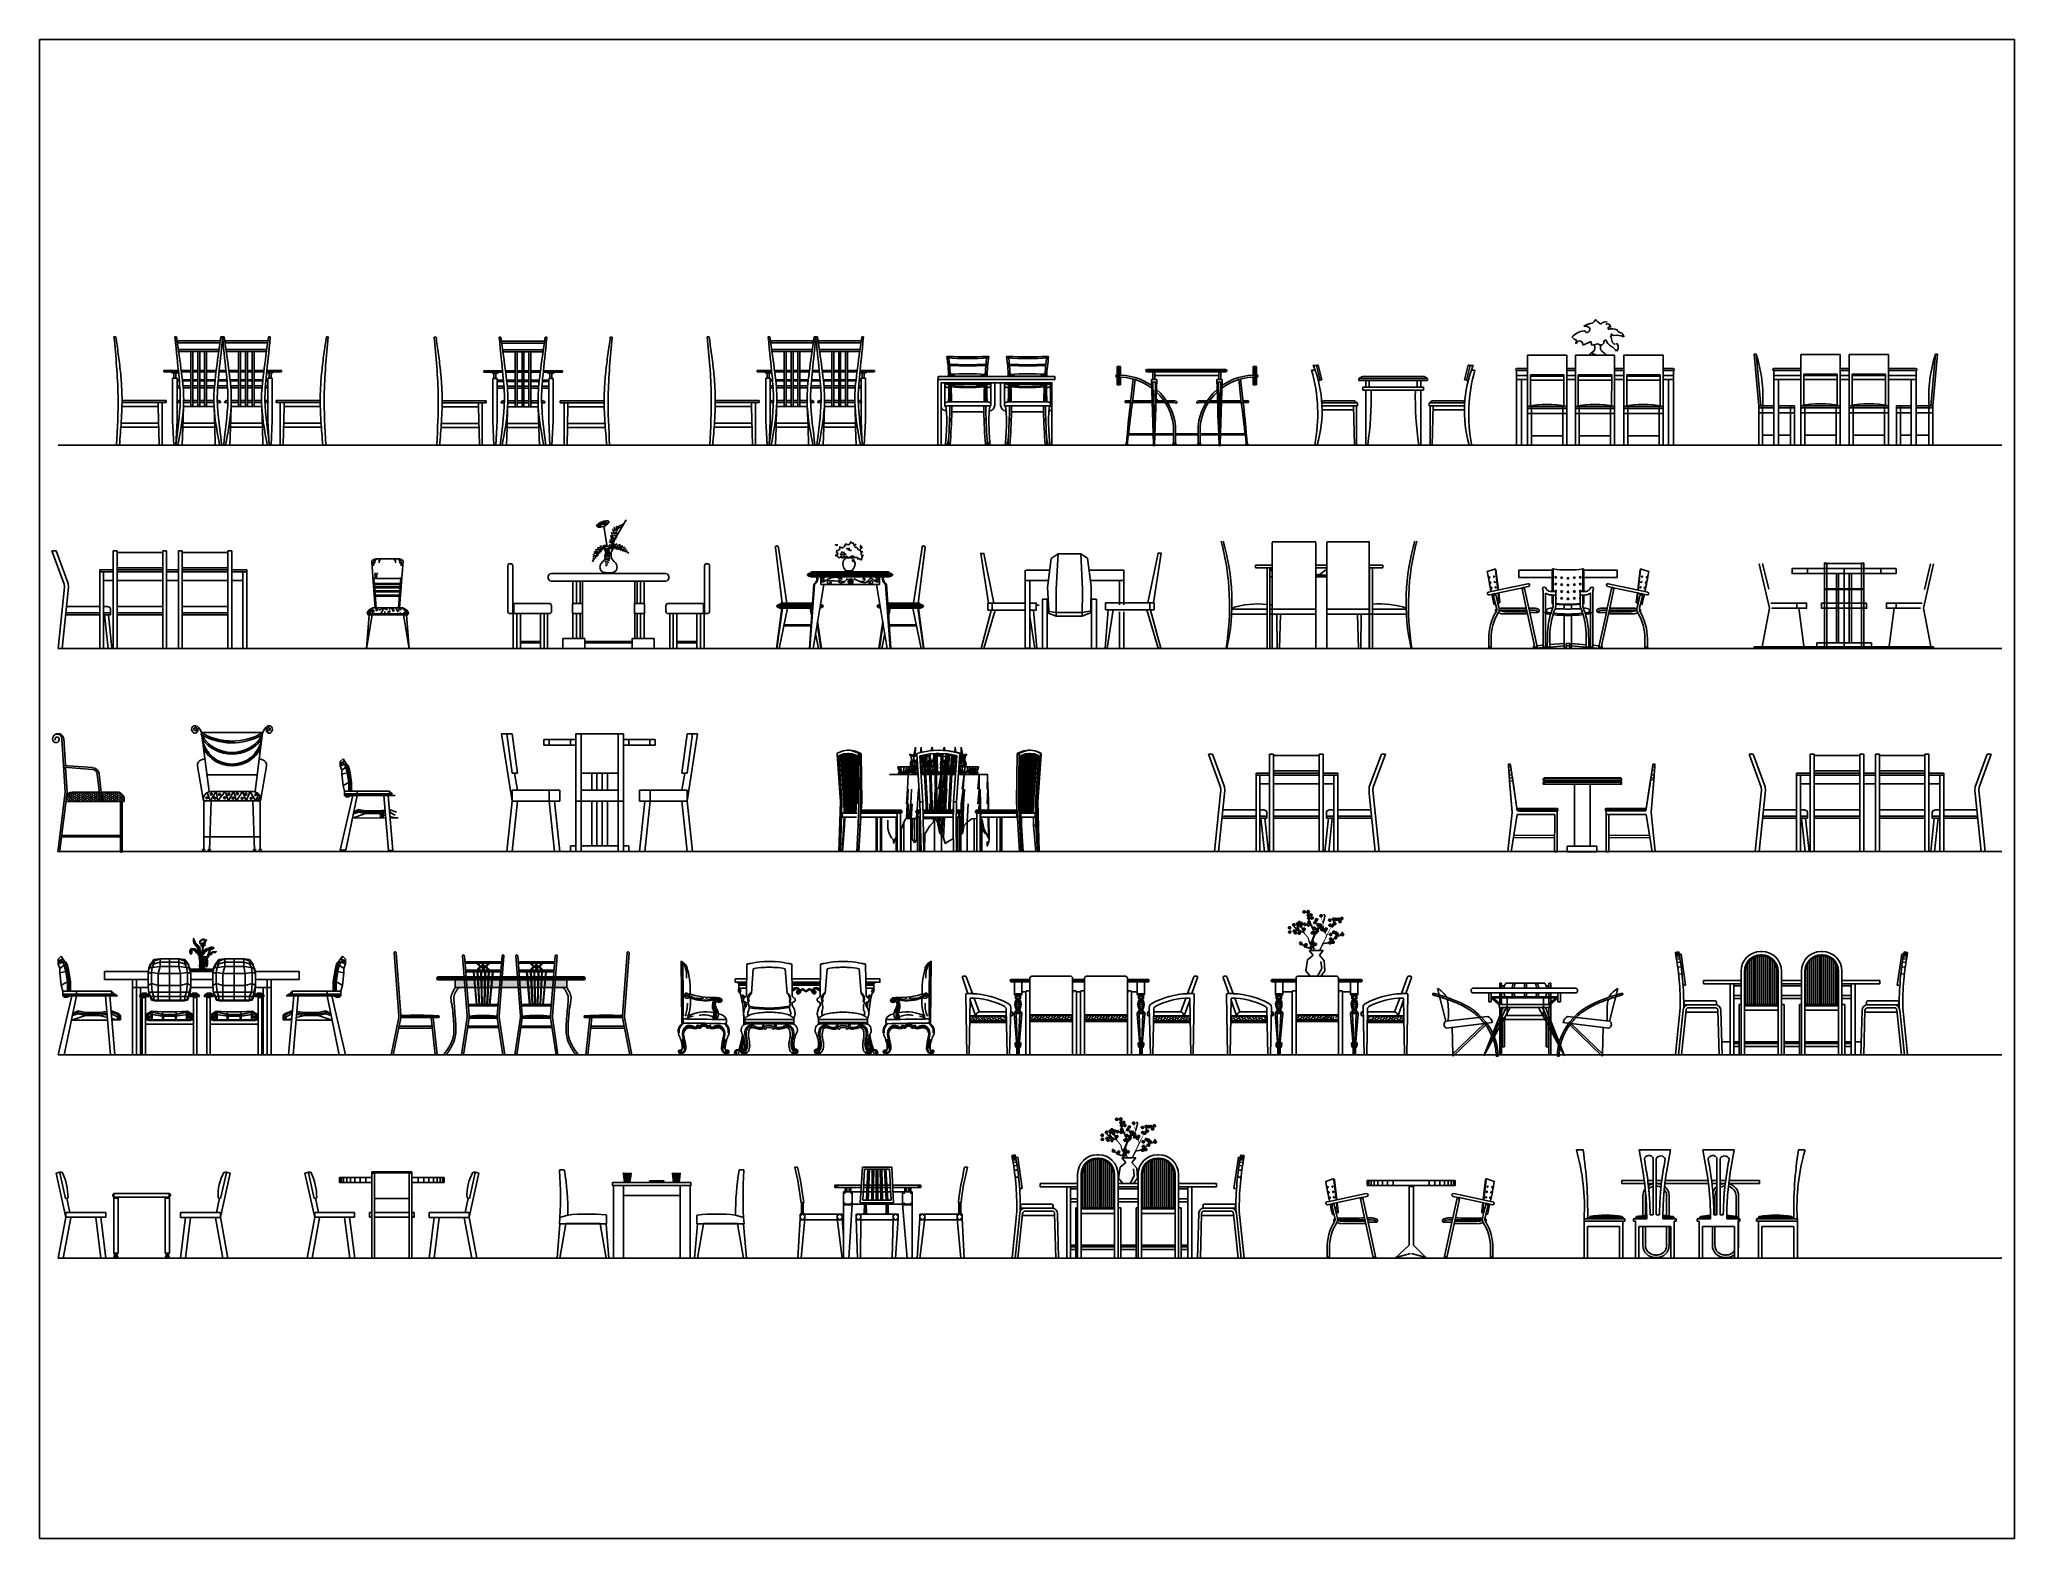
# Paper-space layout 'dwgmodels.com' of a CAD drawing. Header units: millimetres. Extents: x 26 to 231, y 20 to 176.
# The model-space entities are those that its viewports show. They can reach past a viewport. Long polylines and large blocks are cut down to what shows.
import ezdxf

# ---------------------------------------------------------------- set-up
doc = ezdxf.new("R2010")
doc.units = ezdxf.units.MM
doc.layers.add('dwgmodels.com', color=4, linetype='Continuous')

msp = doc.modelspace()

# ---------------------------------------------------------------- hatches: boundary and pattern name
at = {"true_color": 0x000000}
h = msp.add_hatch(dxfattribs=at)
h.set_pattern_fill('AR-SAND', color=18, scale=25, angle=45, style=0)
h.set_pattern_definition([(82.5, (153241.554, 258641.724), (-35.1753296, 32.948178), [0, -38, 0, -42.5, 0, -40.625]), (52.5, (153241.554, 258641.724), (-18.603438, 81.174493), [0, -20.5, 0, -34.25, 0, -13.125]), (12.5, (153219.81, 258619.98), (54.950732, 55.1508096), [0, -12.5, 0, -45, 0, -58.75]), (2.5, (153219.81, 258619.98), (37.626054, 68.656571), [0, -6.25, 0, -29.5, 0, -33.75])])
h.paths.add_polyline_path([(35872, 68629), (35832, 68604), (35815, 68579, 0.523952), (35823, 68569), (36229, 68569, 0.523952), (36237, 68579), (36220, 68604), (36180, 68629)])
h = msp.add_hatch(dxfattribs=at)
h.set_pattern_fill('AR-SAND', color=18, scale=10, style=0)
h.set_pattern_definition([(37.5, (36609.987, 64860.736), (-0.62993, 19.26824), [0, -15.2, 0, -17, 0, -16.25]), (7.5, (36609.987, 64860.736), (17.69777, 28.22146), [0, -8.2, 0, -13.7, 0, -5.25]), (327.5, (36597.687, 64860.736), (31.14142, 0.0566), [0, -5, 0, -18, 0, -23.5]), (317.5, (36597.687, 64860.736), (30.06127, 8.77676), [0, -2.5, 0, -11.8, 0, -13.5])])
h.paths.add_polyline_path([(37853, 64755), (37853, 64835), (36712, 64835), (36712, 64755)])

# ---------------------------------------------------------------- linework, layer by layer
at = {"color": 18, "true_color": 0x000000}
for p, q in [((33232, 71393), (33251, 71393)), ((33854, 71393), (33871, 71393)), ((34319, 71353), (33875, 71353)), ((34323, 71393), (34357, 71393)), ((34805, 71353), (34361, 71353)), ((34809, 71393), (34826, 71393)), ((35418, 71393), (35399, 71393)), ((36498, 71389), (36518, 71389)), ((37162, 71389), (37179, 71389)), ((37627, 71350), (37183, 71350)), ((37631, 71389), (37648, 71389)), ((38316, 71389), (38296, 71389)), ((39285, 71393), (39304, 71393)), ((39907, 71393), (39924, 71393)), ((40372, 71353), (39928, 71353)), ((40376, 71393), (40410, 71393)), ((40858, 71353), (40414, 71353)), ((40862, 71393), (40879, 71393)), ((48222, 71310), (48211, 71339)), ((48301, 71345), (48222, 71310)), ((48309, 71308), (48301, 71345)), ((33878, 71333), (34316, 71333)), ((33889, 71265), (34305, 71265)), ((33892, 71245), (34302, 71245)), ((34017, 71245), (34017, 70683)), ((34037, 71245), (34037, 70683)), ((34087, 71245), (34087, 70683)), ((34107, 71245), (34107, 70683)), ((34157, 71245), (34157, 70683)), ((34177, 71245), (34177, 70683)), ((34364, 71333), (34802, 71333)), ((34375, 71265), (34791, 71265)), ((34378, 71245), (34788, 71245)), ((34503, 71245), (34503, 70683)), ((34523, 71245), (34523, 70683)), ((34573, 71245), (34573, 70683)), ((34593, 71245), (34593, 70683)), ((34643, 71245), (34643, 70683)), ((34663, 71245), (34663, 70683)), ((37185, 71330), (37624, 71330)), ((37197, 71262), (37613, 71262)), ((37200, 71242), (37610, 71242)), ((37325, 71242), (37325, 70679)), ((37345, 71242), (37345, 70679)), ((37395, 71242), (37395, 70679)), ((37415, 71242), (37415, 70679)), ((37465, 71242), (37465, 70679)), ((37485, 71242), (37485, 70679)), ((39931, 71333), (40369, 71333)), ((39942, 71265), (40358, 71265)), ((39945, 71245), (40355, 71245)), ((40070, 71245), (40070, 70683)), ((40090, 71245), (40090, 70683)), ((40140, 71245), (40140, 70683)), ((40160, 71245), (40160, 70683)), ((40210, 71245), (40210, 70683)), ((40230, 71245), (40230, 70683)), ((40417, 71333), (40855, 71333)), ((40428, 71265), (40844, 71265)), ((40431, 71245), (40841, 71245)), ((40556, 71245), (40556, 70683)), ((40576, 71245), (40576, 70683)), ((40626, 71245), (40626, 70683)), ((40646, 71245), (40646, 70683)), ((40696, 71245), (40696, 70683)), ((40716, 71245), (40716, 70683)), ((41748, 71194), (41728, 71194)), ((42138, 71194), (42158, 71194)), ((42358, 71194), (42338, 71194)), ((42748, 71194), (42768, 71194)), ((47654, 71207), (47654, 70289)), ((47654, 71207), (48055, 71207)), ((48025, 71207), (48025, 71207)), ((48055, 71207), (48054, 70682)), ((48142, 71207), (48142, 70289)), ((48142, 71207), (48543, 71207)), ((48373, 71322), (48309, 71308)), ((48513, 71207), (48513, 71207)), ((48543, 71207), (48542, 70682)), ((48637, 71207), (48637, 70289)), ((48637, 71207), (49038, 71207)), ((49008, 71207), (49008, 71207)), ((49038, 71207), (49037, 70682)), ((49967, 71217), (50013, 70689)), ((49967, 71217), (49987, 71215)), ((49987, 71215), (50033, 70691)), ((50443, 71214), (50443, 70289)), ((50443, 71214), (50844, 71214)), ((50814, 71214), (50814, 71214)), ((50844, 71214), (50843, 70689)), ((50937, 71214), (50937, 70289)), ((50937, 71214), (51338, 71214)), ((51308, 71214), (51308, 71214)), ((51338, 71214), (51337, 70689)), ((51816, 71215), (51770, 70691)), ((51836, 71217), (51790, 70689)), ((51836, 71217), (51816, 71215)), ((33740, 71049), (33740, 71037)), ((33740, 71049), (33888, 71049)), ((33740, 71037), (33890, 71037)), ((33823, 71037), (33823, 71025)), ((33823, 71025), (33883, 71025)), ((33830, 70973), (33875, 70973)), ((33830, 70973), (33830, 70539)), ((33843, 71025), (33843, 70973)), ((33863, 71025), (33863, 70973)), ((33875, 70973), (33875, 70539)), ((33875, 70955), (33898, 70955)), ((33875, 70943), (33899, 70943)), ((33883, 71037), (33883, 71025)), ((33919, 71049), (34017, 71049)), ((33920, 71037), (34017, 71037)), ((33930, 70955), (34017, 70955)), ((33931, 70943), (34017, 70943)), ((34037, 71049), (34087, 71049)), ((34037, 71037), (34087, 71037)), ((34037, 70955), (34087, 70955)), ((34037, 70943), (34087, 70943)), ((34107, 71049), (34157, 71049)), ((34107, 71037), (34157, 71037)), ((34107, 70955), (34157, 70955)), ((34107, 70943), (34157, 70943)), ((34177, 71049), (34275, 71049)), ((34177, 71037), (34273, 71037)), ((34177, 70955), (34264, 70955)), ((34177, 70943), (34262, 70943)), ((34295, 70943), (34385, 70943)), ((34296, 70955), (34384, 70955)), ((34304, 71037), (34376, 71037)), ((34305, 71049), (34375, 71049)), ((34405, 71049), (34503, 71049)), ((34407, 71037), (34503, 71037)), ((34416, 70955), (34503, 70955)), ((34418, 70943), (34503, 70943)), ((34523, 71049), (34573, 71049)), ((34523, 71037), (34573, 71037)), ((34523, 70955), (34573, 70955)), ((34523, 70943), (34573, 70943)), ((34593, 71049), (34643, 71049)), ((34593, 71037), (34643, 71037)), ((34593, 70955), (34643, 70955)), ((34593, 70943), (34643, 70943)), ((34663, 71049), (34761, 71049)), ((34663, 71037), (34760, 71037)), ((34663, 70955), (34750, 70955)), ((34663, 70943), (34749, 70943)), ((34781, 70943), (34801, 70943)), ((34782, 70955), (34801, 70955)), ((34790, 71037), (34940, 71037)), ((34791, 71049), (34940, 71049)), ((34794, 71037), (34794, 71025)), ((34794, 71025), (34854, 71025)), ((34846, 70973), (34801, 70973)), ((34801, 70973), (34801, 70539)), ((34814, 71025), (34814, 70973)), ((34834, 71025), (34834, 70973)), ((34846, 70973), (34846, 70539)), ((34854, 71037), (34854, 71025)), ((34940, 71049), (34940, 71037)), ((37007, 71046), (37007, 71034)), ((37007, 71046), (37196, 71046)), ((37007, 71034), (37198, 71034)), ((37089, 71034), (37089, 71022)), ((37089, 71022), (37149, 71022)), ((37097, 70969), (37097, 70536)), ((37097, 70969), (37142, 70969)), ((37109, 71022), (37109, 70969)), ((37129, 71022), (37129, 70969)), ((37142, 70969), (37142, 70536)), ((37142, 70951), (37206, 70951)), ((37142, 70939), (37207, 70939)), ((37149, 71034), (37149, 71022)), ((37227, 71046), (37325, 71046)), ((37228, 71034), (37325, 71034)), ((37238, 70951), (37325, 70951)), ((37239, 70939), (37325, 70939)), ((37345, 71046), (37395, 71046)), ((37345, 71034), (37395, 71034)), ((37345, 70951), (37395, 70951)), ((37345, 70939), (37395, 70939)), ((37415, 71046), (37465, 71046)), ((37415, 71034), (37465, 71034)), ((37415, 70951), (37465, 70951)), ((37415, 70939), (37465, 70939)), ((37485, 71046), (37583, 71046)), ((37485, 71034), (37581, 71034)), ((37485, 70951), (37572, 70951)), ((37485, 70939), (37570, 70939)), ((37603, 70939), (37668, 70939)), ((37604, 70951), (37668, 70951)), ((37612, 71034), (37807, 71034)), ((37613, 71046), (37807, 71046)), ((37660, 71034), (37660, 71022)), ((37660, 71022), (37720, 71022)), ((37668, 70969), (37668, 70536)), ((37713, 70969), (37668, 70969)), ((37680, 71022), (37680, 70969)), ((37700, 71022), (37700, 70969)), ((37713, 70969), (37713, 70536)), ((37720, 71034), (37720, 71022)), ((37807, 71046), (37807, 71034)), ((39793, 71049), (39793, 71037)), ((39793, 71049), (39941, 71049)), ((39793, 71037), (39943, 71037)), ((39876, 71037), (39876, 71025)), ((39876, 71025), (39936, 71025)), ((39883, 70973), (39928, 70973)), ((39883, 70973), (39883, 70539)), ((39896, 71025), (39896, 70973)), ((39916, 71025), (39916, 70973)), ((39928, 70973), (39928, 70539)), ((39928, 70955), (39951, 70955)), ((39928, 70943), (39952, 70943)), ((39936, 71037), (39936, 71025)), ((39972, 71049), (40070, 71049)), ((39973, 71037), (40070, 71037)), ((39983, 70955), (40070, 70955)), ((39984, 70943), (40070, 70943)), ((40090, 71049), (40140, 71049)), ((40090, 71037), (40140, 71037)), ((40090, 70955), (40140, 70955)), ((40090, 70943), (40140, 70943)), ((40160, 71049), (40210, 71049)), ((40160, 71037), (40210, 71037)), ((40160, 70955), (40210, 70955)), ((40160, 70943), (40210, 70943)), ((40230, 71049), (40328, 71049)), ((40230, 71037), (40326, 71037)), ((40230, 70955), (40317, 70955)), ((40230, 70943), (40315, 70943)), ((40348, 70943), (40438, 70943)), ((40349, 70955), (40437, 70955)), ((40357, 71037), (40429, 71037)), ((40358, 71049), (40428, 71049)), ((40458, 71049), (40556, 71049)), ((40460, 71037), (40556, 71037)), ((40469, 70955), (40556, 70955)), ((40471, 70943), (40556, 70943)), ((40576, 71049), (40626, 71049)), ((40576, 71037), (40626, 71037)), ((40576, 70955), (40626, 70955)), ((40576, 70943), (40626, 70943)), ((40646, 71049), (40696, 71049)), ((40646, 71037), (40696, 71037)), ((40646, 70955), (40696, 70955)), ((40646, 70943), (40696, 70943)), ((40716, 71049), (40814, 71049)), ((40716, 71037), (40813, 71037)), ((40716, 70955), (40803, 70955)), ((40716, 70943), (40802, 70943)), ((40834, 70943), (40854, 70943)), ((40835, 70955), (40854, 70955)), ((40843, 71037), (40993, 71037)), ((40844, 71049), (40993, 71049)), ((40847, 71037), (40847, 71025)), ((40847, 71025), (40907, 71025)), ((40899, 70973), (40854, 70973)), ((40854, 70973), (40854, 70539)), ((40867, 71025), (40867, 70973)), ((40887, 71025), (40887, 70973)), ((40899, 70973), (40899, 70539)), ((40907, 71037), (40907, 71025)), ((40993, 71049), (40993, 71037)), ((41636, 70959), (41636, 70289)), ((43502, 71091), (43468, 71091)), ((43468, 71091), (43468, 71003)), ((43468, 70983), (43468, 70903)), ((43475, 71091), (43475, 71003)), ((43475, 70983), (43475, 70903)), ((43486, 71091), (43486, 71003)), ((43486, 70983), (43486, 70903)), ((43502, 71091), (43502, 71003)), ((43502, 70983), (43502, 70903)), ((43603, 70724), (43630, 70964)), ((43622, 70722), (43650, 70961)), ((43763, 71056), (44583, 71056)), ((43763, 71041), (44583, 71041)), ((43773, 71061), (44573, 71061)), ((43773, 71036), (44573, 71036)), ((43817, 70959), (43839, 70296)), ((43817, 70958), (43873, 70958)), ((43818, 70932), (43872, 70932)), ((43831, 70931), (43844, 70296)), ((43832, 71036), (43832, 70960)), ((43859, 70932), (43846, 70296)), ((43873, 70959), (43849, 70296)), ((43853, 71036), (43853, 70958)), ((43853, 70999), (44503, 70999)), ((44483, 70959), (44507, 70296)), ((44539, 70958), (44483, 70958)), ((44538, 70932), (44484, 70932)), ((44499, 70932), (44510, 70296)), ((44503, 71036), (44503, 70958)), ((44523, 70932), (44512, 70296)), ((44539, 70959), (44517, 70296)), ((44524, 71036), (44524, 70960)), ((44734, 70722), (44707, 70961)), ((44754, 70724), (44726, 70964)), ((44854, 71091), (44854, 71003)), ((44854, 71091), (44888, 71091)), ((44854, 70983), (44854, 70903)), ((44871, 71091), (44871, 71003)), ((44871, 70983), (44871, 70903)), ((44881, 71091), (44881, 71003)), ((44881, 70983), (44881, 70903)), ((44888, 71091), (44888, 71003)), ((44888, 70983), (44888, 70903)), ((45486, 71055), (45451, 71055)), ((45500, 71100), (45518, 71105)), ((45500, 71100), (45538, 70950)), ((45519, 71105), (45557, 70955)), ((45538, 70950), (45557, 70955)), ((45934, 70969), (45969, 70989)), ((45934, 70969), (46634, 70969)), ((45934, 70969), (45934, 70949)), ((45934, 70949), (46634, 70949)), ((45969, 70989), (46599, 70989)), ((46004, 70949), (46004, 70879)), ((46039, 70879), (46039, 70949)), ((46529, 70879), (46529, 70949)), ((46564, 70949), (46564, 70879)), ((46599, 70989), (46634, 70969)), ((46634, 70969), (46634, 70949)), ((47049, 71105), (47011, 70955)), ((47030, 70950), (47011, 70955)), ((47068, 71100), (47030, 70950)), ((47068, 71100), (47050, 71105)), ((47082, 71055), (47117, 71055)), ((47542, 71069), (47654, 71069)), ((47542, 71049), (47542, 70289)), ((47542, 71049), (47654, 71049)), ((47542, 70999), (47654, 70999)), ((47542, 70959), (47654, 70959)), ((47592, 70959), (47592, 70289)), ((47684, 70682), (47684, 71007)), ((47684, 71007), (48025, 71007)), ((47684, 70992), (48025, 70992)), ((47684, 70952), (48025, 70952)), ((48025, 71007), (48024, 70682)), ((48055, 71069), (48142, 71069)), ((48055, 71049), (48142, 71049)), ((48055, 71007), (48055, 71007)), ((48055, 70999), (48142, 70999)), ((48055, 70959), (48142, 70959)), ((48172, 70682), (48172, 71007)), ((48172, 71007), (48513, 71007)), ((48172, 70992), (48513, 70992)), ((48172, 70952), (48513, 70952)), ((48513, 71007), (48512, 70682)), ((48543, 71069), (48637, 71069)), ((48543, 71049), (48637, 71049)), ((48543, 71007), (48543, 71007)), ((48543, 70999), (48637, 70999)), ((48543, 70959), (48637, 70959)), ((48667, 70682), (48667, 71007)), ((48667, 71007), (49008, 71007)), ((48667, 70992), (49008, 70992)), ((48667, 70952), (49007, 70952)), ((49008, 71007), (49007, 70682)), ((49037, 70959), (49142, 70959)), ((49038, 71069), (49142, 71069)), ((49038, 71049), (49142, 71049)), ((49038, 71007), (49038, 71007)), ((49038, 70999), (49142, 70999)), ((49092, 70959), (49092, 70289)), ((49142, 71049), (49142, 70289)), ((50166, 71069), (50443, 71069)), ((50166, 71049), (50166, 70289)), ((50166, 71049), (50443, 71049)), ((50166, 70999), (50443, 70999)), ((50166, 70959), (50443, 70959)), ((50216, 70959), (50216, 70289)), ((50473, 70689), (50473, 71014)), ((50473, 71014), (50814, 71014)), ((50473, 70999), (50814, 70999)), ((50473, 70959), (50814, 70959)), ((50814, 71014), (50813, 70689)), ((50844, 71069), (50937, 71069)), ((50844, 71049), (50937, 71049)), ((50844, 71014), (50844, 71014)), ((50844, 70999), (50937, 70999)), ((50844, 70959), (50937, 70959)), ((50967, 71014), (51308, 71014)), ((50967, 70689), (50967, 71014)), ((50967, 70999), (51308, 70999)), ((50967, 70959), (51308, 70959)), ((51308, 71014), (51307, 70689)), ((51338, 71069), (51618, 71069)), ((51338, 71049), (51618, 71049)), ((51338, 71014), (51338, 71014)), ((51338, 70999), (51618, 70999)), ((51338, 70959), (51618, 70959)), ((51568, 70959), (51568, 70289)), ((51618, 71049), (51618, 70289)), ((33313, 70743), (33763, 70743)), ((33763, 70743), (33763, 70723)), ((33875, 70893), (33903, 70893)), ((33875, 70873), (33904, 70873)), ((33908, 70743), (33893, 70743)), ((33936, 70893), (34017, 70893)), ((33938, 70873), (34017, 70873)), ((34017, 70743), (33943, 70743)), ((34037, 70893), (34087, 70893)), ((34037, 70873), (34087, 70873)), ((34087, 70743), (34037, 70743)), ((34107, 70893), (34157, 70893)), ((34107, 70873), (34157, 70873)), ((34157, 70743), (34107, 70743)), ((34177, 70893), (34257, 70893)), ((34177, 70873), (34256, 70873)), ((34251, 70743), (34177, 70743)), ((34286, 70743), (34301, 70743)), ((34289, 70873), (34391, 70873)), ((34291, 70893), (34389, 70893)), ((34394, 70743), (34379, 70743)), ((34422, 70893), (34503, 70893)), ((34424, 70873), (34503, 70873)), ((34503, 70743), (34429, 70743)), ((34523, 70893), (34573, 70893)), ((34523, 70873), (34573, 70873)), ((34573, 70743), (34523, 70743)), ((34593, 70893), (34643, 70893)), ((34593, 70873), (34643, 70873)), ((34643, 70743), (34593, 70743)), ((34663, 70893), (34744, 70893)), ((34663, 70873), (34742, 70873)), ((34737, 70743), (34663, 70743)), ((34772, 70743), (34787, 70743)), ((34776, 70873), (34801, 70873)), ((34777, 70893), (34801, 70893)), ((34887, 70743), (34887, 70723)), ((35337, 70743), (34887, 70743)), ((36580, 70739), (37030, 70739)), ((37030, 70739), (37030, 70719)), ((37142, 70889), (37211, 70889)), ((37142, 70869), (37212, 70869)), ((37215, 70739), (37200, 70739)), ((37244, 70889), (37325, 70889)), ((37246, 70869), (37325, 70869)), ((37325, 70739), (37250, 70739)), ((37345, 70889), (37395, 70889)), ((37345, 70869), (37395, 70869)), ((37395, 70739), (37345, 70739)), ((37415, 70889), (37465, 70889)), ((37415, 70869), (37465, 70869)), ((37465, 70739), (37415, 70739)), ((37485, 70889), (37565, 70889)), ((37485, 70869), (37564, 70869)), ((37559, 70739), (37485, 70739)), ((37594, 70739), (37609, 70739)), ((37597, 70869), (37668, 70869)), ((37599, 70889), (37668, 70889)), ((37784, 70739), (37784, 70719)), ((38234, 70739), (37784, 70739)), ((39366, 70743), (39816, 70743)), ((39816, 70743), (39816, 70723)), ((39928, 70893), (39956, 70893)), ((39928, 70873), (39957, 70873)), ((39961, 70743), (39946, 70743)), ((39989, 70893), (40070, 70893)), ((39991, 70873), (40070, 70873)), ((40070, 70743), (39996, 70743)), ((40090, 70893), (40140, 70893)), ((40090, 70873), (40140, 70873)), ((40140, 70743), (40090, 70743)), ((40160, 70893), (40210, 70893)), ((40160, 70873), (40210, 70873)), ((40210, 70743), (40160, 70743)), ((40230, 70893), (40310, 70893)), ((40230, 70873), (40309, 70873)), ((40304, 70743), (40230, 70743)), ((40339, 70743), (40354, 70743)), ((40342, 70873), (40444, 70873)), ((40344, 70893), (40442, 70893)), ((40447, 70743), (40432, 70743)), ((40475, 70893), (40556, 70893)), ((40477, 70873), (40556, 70873)), ((40556, 70743), (40482, 70743)), ((40576, 70893), (40626, 70893)), ((40576, 70873), (40626, 70873)), ((40626, 70743), (40576, 70743)), ((40646, 70893), (40696, 70893)), ((40646, 70873), (40696, 70873)), ((40696, 70743), (40646, 70743)), ((40716, 70893), (40797, 70893)), ((40716, 70873), (40795, 70873)), ((40790, 70743), (40716, 70743)), ((40825, 70743), (40840, 70743)), ((40829, 70873), (40854, 70873)), ((40830, 70893), (40854, 70893)), ((42151, 70730), (41735, 70730)), ((42345, 70730), (42761, 70730)), ((43502, 70903), (43468, 70903)), ((43550, 70739), (43604, 70739)), ((43624, 70739), (43824, 70739)), ((43865, 70739), (43947, 70739)), ((43971, 70739), (44059, 70739)), ((44385, 70739), (44297, 70739)), ((44491, 70739), (44410, 70739)), ((44732, 70739), (44532, 70739)), ((44806, 70739), (44752, 70739)), ((44854, 70903), (44888, 70903)), ((45885, 70739), (45575, 70739)), ((45974, 70879), (46594, 70879)), ((45974, 70879), (45974, 70849)), ((45974, 70849), (46594, 70849)), ((46004, 70849), (46004, 70289)), ((46564, 70849), (46564, 70289)), ((46594, 70879), (46594, 70849)), ((46683, 70739), (46993, 70739)), ((33313, 70723), (33763, 70723)), ((33313, 70683), (33683, 70683)), ((33683, 70683), (33683, 70723)), ((33683, 70683), (33693, 70293)), ((33723, 70723), (33723, 70293)), ((33830, 70539), (33843, 70289)), ((33875, 70539), (33863, 70289)), ((33908, 70723), (33873, 70723)), ((33940, 70683), (33935, 70473)), ((34253, 70683), (33940, 70683)), ((34017, 70723), (33942, 70723)), ((34087, 70723), (34037, 70723)), ((34157, 70723), (34107, 70723)), ((34252, 70723), (34177, 70723)), ((34253, 70683), (34260, 70473)), ((34286, 70723), (34321, 70723)), ((34394, 70723), (34359, 70723)), ((34427, 70683), (34422, 70473)), ((34740, 70683), (34427, 70683)), ((34503, 70723), (34428, 70723)), ((34573, 70723), (34523, 70723)), ((34643, 70723), (34593, 70723)), ((34738, 70723), (34663, 70723)), ((34740, 70683), (34746, 70473)), ((34772, 70723), (34807, 70723)), ((34801, 70539), (34814, 70289)), ((34846, 70539), (34834, 70289)), ((35337, 70723), (34887, 70723)), ((34927, 70723), (34927, 70293)), ((34967, 70683), (34957, 70293)), ((34967, 70683), (34967, 70723)), ((35337, 70683), (34967, 70683)), ((36580, 70719), (37030, 70719)), ((36580, 70679), (36950, 70679)), ((36950, 70679), (36950, 70719)), ((36950, 70679), (36960, 70289)), ((36990, 70719), (36990, 70289)), ((37097, 70536), (37109, 70286)), ((37142, 70536), (37129, 70286)), ((37215, 70719), (37180, 70719)), ((37248, 70679), (37243, 70470)), ((37561, 70679), (37248, 70679)), ((37325, 70719), (37250, 70719)), ((37395, 70719), (37345, 70719)), ((37465, 70719), (37415, 70719)), ((37560, 70719), (37485, 70719)), ((37561, 70679), (37568, 70470)), ((37594, 70719), (37629, 70719)), ((37668, 70536), (37680, 70286)), ((37713, 70536), (37700, 70286)), ((38234, 70719), (37784, 70719)), ((37824, 70719), (37824, 70289)), ((37864, 70679), (37854, 70289)), ((37864, 70679), (37864, 70719)), ((38234, 70679), (37864, 70679)), ((39366, 70723), (39816, 70723)), ((39366, 70683), (39736, 70683)), ((39736, 70683), (39736, 70723)), ((39736, 70683), (39746, 70293)), ((39776, 70723), (39776, 70293)), ((39883, 70539), (39896, 70289)), ((39928, 70539), (39916, 70289)), ((39961, 70723), (39926, 70723)), ((39993, 70683), (39988, 70473)), ((40306, 70683), (39993, 70683)), ((40070, 70723), (39995, 70723)), ((40140, 70723), (40090, 70723)), ((40210, 70723), (40160, 70723)), ((40305, 70723), (40230, 70723)), ((40306, 70683), (40313, 70473)), ((40339, 70723), (40374, 70723)), ((40447, 70723), (40412, 70723)), ((40480, 70683), (40475, 70473)), ((40793, 70683), (40480, 70683)), ((40556, 70723), (40481, 70723)), ((40626, 70723), (40576, 70723)), ((40696, 70723), (40646, 70723)), ((40791, 70723), (40716, 70723)), ((40793, 70683), (40799, 70473)), ((40825, 70723), (40860, 70723)), ((40854, 70539), (40867, 70289)), ((40899, 70539), (40887, 70289)), ((42178, 70690), (41708, 70690)), ((42106, 70629), (41781, 70629)), ((42318, 70690), (42788, 70690)), ((42390, 70629), (42715, 70629)), ((43550, 70724), (43604, 70724)), ((43623, 70724), (43825, 70724)), ((43865, 70724), (43957, 70724)), ((43980, 70724), (44049, 70724)), ((44376, 70724), (44307, 70724)), ((44491, 70724), (44400, 70724)), ((44734, 70724), (44531, 70724)), ((44806, 70724), (44752, 70724)), ((45918, 70719), (45555, 70719)), ((45918, 70689), (45557, 70689)), ((45879, 70649), (45557, 70649)), ((45878, 70689), (45888, 70289)), ((45908, 70689), (45908, 70289)), ((45918, 70689), (45918, 70719)), ((46650, 70719), (47013, 70719)), ((46650, 70689), (46650, 70719)), ((46650, 70689), (47011, 70689)), ((46660, 70689), (46660, 70289)), ((46690, 70689), (46680, 70289)), ((46689, 70649), (47011, 70649)), ((47654, 70682), (48054, 70682)), ((47654, 70662), (48054, 70662)), ((47654, 70612), (48054, 70612)), ((47694, 70682), (47694, 70289)), ((48014, 70682), (48014, 70289)), ((48054, 70682), (48054, 70289)), ((48142, 70682), (48542, 70682)), ((48142, 70662), (48542, 70662)), ((48142, 70612), (48542, 70612)), ((48182, 70682), (48182, 70289)), ((48502, 70682), (48502, 70289)), ((48542, 70682), (48542, 70289)), ((48637, 70682), (49037, 70682)), ((48637, 70662), (49037, 70662)), ((48637, 70612), (49037, 70612)), ((48677, 70682), (48677, 70289)), ((48997, 70682), (48997, 70289)), ((49037, 70682), (49037, 70289)), ((50013, 70689), (50013, 70289)), ((50013, 70689), (50166, 70689)), ((50013, 70669), (50166, 70669)), ((50013, 70619), (50166, 70619)), ((50053, 70689), (50053, 70289)), ((50216, 70689), (50377, 70689)), ((50216, 70669), (50377, 70669)), ((50216, 70619), (50377, 70619)), ((50337, 70689), (50337, 70289)), ((50377, 70689), (50377, 70289)), ((50443, 70689), (50843, 70689)), ((50443, 70669), (50843, 70669)), ((50443, 70619), (50843, 70619)), ((50483, 70689), (50483, 70289)), ((50803, 70689), (50803, 70289)), ((50843, 70689), (50843, 70289)), ((50937, 70689), (51337, 70689)), ((50937, 70669), (51337, 70669)), ((50937, 70619), (51337, 70619)), ((50977, 70689), (50977, 70289)), ((51297, 70689), (51297, 70289)), ((51337, 70689), (51337, 70289)), ((51568, 70689), (51420, 70689)), ((51420, 70689), (51420, 70289)), ((51568, 70669), (51420, 70669)), ((51568, 70619), (51420, 70619)), ((51460, 70689), (51460, 70289)), ((51790, 70689), (51618, 70689)), ((51790, 70669), (51618, 70669)), ((51790, 70619), (51618, 70619)), ((51750, 70689), (51750, 70289)), ((51790, 70689), (51790, 70289)), ((33303, 70473), (33689, 70473)), ((33305, 70513), (33688, 70513)), ((33934, 70473), (33928, 70289)), ((34260, 70473), (33935, 70473)), ((34258, 70513), (33936, 70513)), ((34260, 70473), (34265, 70289)), ((34420, 70473), (34415, 70289)), ((34745, 70513), (34422, 70513)), ((34746, 70473), (34422, 70473)), ((34746, 70473), (34752, 70289)), ((35347, 70473), (34961, 70473)), ((35345, 70513), (34962, 70513)), ((36569, 70470), (36955, 70470)), ((36572, 70510), (36954, 70510)), ((37242, 70470), (37236, 70286)), ((37568, 70470), (37243, 70470)), ((37566, 70510), (37244, 70510)), ((37568, 70470), (37573, 70286)), ((38245, 70470), (37858, 70470)), ((38242, 70510), (37859, 70510)), ((39356, 70473), (39742, 70473)), ((39358, 70513), (39741, 70513)), ((39987, 70473), (39981, 70289)), ((40313, 70473), (39988, 70473)), ((40311, 70513), (39989, 70513)), ((40313, 70473), (40318, 70289)), ((40473, 70473), (40468, 70289)), ((40799, 70473), (40475, 70473)), ((40798, 70513), (40476, 70513)), ((40799, 70473), (40805, 70289)), ((43581, 70394), (43836, 70394)), ((43583, 70404), (43835, 70404)), ((43852, 70394), (44042, 70394)), ((43853, 70404), (44042, 70404)), ((44042, 70482), (44042, 70304)), ((44063, 70482), (44063, 70304)), ((44063, 70404), (44294, 70404)), ((44063, 70394), (44294, 70394)), ((44294, 70482), (44294, 70304)), ((44314, 70482), (44314, 70304)), ((44314, 70404), (44503, 70404)), ((44314, 70394), (44504, 70394)), ((44520, 70394), (44776, 70394)), ((44521, 70404), (44773, 70404)), ((47694, 70382), (48014, 70382)), ((48182, 70382), (48502, 70382)), ((48677, 70382), (48997, 70382)), ((50053, 70389), (50166, 70389)), ((50216, 70389), (50337, 70389)), ((50483, 70389), (50803, 70389)), ((50977, 70389), (51297, 70389)), ((51460, 70389), (51568, 70389)), ((51618, 70389), (51750, 70389)), ((43561, 70304), (43570, 70304)), ((43561, 70289), (43570, 70289)), ((43839, 70296), (43849, 70296)), ((43839, 70284), (43849, 70284)), ((44042, 70304), (44063, 70304)), ((44042, 70289), (44063, 70289)), ((44314, 70304), (44294, 70304)), ((44314, 70289), (44294, 70289)), ((44507, 70296), (44517, 70296)), ((44507, 70284), (44517, 70284)), ((44795, 70304), (44786, 70304)), ((44795, 70289), (44786, 70289)), ((45508, 70289), (45483, 70289)), ((45908, 70289), (45888, 70289)), ((46004, 70289), (46024, 70289)), ((46544, 70289), (46564, 70289)), ((46660, 70289), (46680, 70289)), ((47060, 70289), (47085, 70289)), ((38300, 69260), (38457, 69527)), ((38221, 69485), (38161, 69460)), ((38221, 69485), (38166, 69456)), ((38221, 69485), (38172, 69485)), ((38221, 69485), (38176, 69488)), ((38221, 69485), (38213, 69507)), ((38221, 69485), (38218, 69509)), ((38221, 69485), (38259, 69516)), ((38221, 69485), (38246, 69516)), ((38221, 69485), (38282, 69498)), ((38221, 69485), (38277, 69492)), ((38221, 69485), (38255, 69474)), ((38221, 69485), (38261, 69478)), ((38264, 69252), (38229, 69462)), ((38298, 69304), (38293, 69326)), ((38311, 69318), (38300, 69367)), ((38324, 69333), (38309, 69402)), ((38312, 69318), (38355, 69328)), ((38331, 69379), (38321, 69435)), ((38325, 69333), (38367, 69353)), ((38329, 69363), (38367, 69367)), ((38331, 69380), (38367, 69390)), ((38337, 69397), (38367, 69405)), ((38343, 69416), (38340, 69457)), ((38343, 69417), (38373, 69420)), ((38355, 69433), (38370, 69467)), ((38356, 69432), (38386, 69437)), ((38374, 69446), (38397, 69474)), ((38375, 69446), (38401, 69454)), ((38401, 69466), (38424, 69482)), ((32599, 69210), (32641, 69210)), ((32599, 69210), (32725, 68872)), ((32641, 69210), (32764, 68879)), ((33224, 69210), (33224, 68216)), ((33264, 69210), (33224, 69210)), ((33264, 69210), (33264, 68216)), ((33729, 69195), (33264, 69195)), ((33729, 69210), (33729, 68216)), ((33769, 69210), (33729, 69210)), ((33769, 69210), (33769, 68216)), ((33889, 69210), (33889, 68216)), ((33889, 69210), (33929, 69210)), ((33929, 69210), (33929, 68216)), ((33929, 69195), (34395, 69195)), ((34395, 69210), (34395, 68216)), ((34395, 69210), (34435, 69210)), ((34435, 69210), (34435, 68216)), ((36140, 69130), (35902, 69130)), ((38130, 69136), (38115, 69098)), ((38140, 69167), (38116, 69147)), ((38129, 69139), (38116, 69130)), ((38152, 69198), (38117, 69168)), ((38165, 69211), (38129, 69195)), ((38131, 69139), (38131, 69122)), ((38180, 69226), (38141, 69220)), ((38141, 69167), (38144, 69134)), ((38154, 69198), (38157, 69148)), ((38165, 69211), (38171, 69164)), ((38198, 69240), (38166, 69241)), ((38181, 69226), (38187, 69182)), ((38217, 69250), (38188, 69261)), ((38198, 69240), (38200, 69196)), ((38216, 69249), (38210, 69214)), ((38235, 69259), (38219, 69266)), ((38235, 69258), (38219, 69230)), ((38327, 69236), (38228, 69236)), ((38228, 69233), (38228, 69236)), ((38327, 69233), (38228, 69233)), ((38254, 69266), (38232, 69270)), ((38263, 69175), (38233, 69167)), ((38259, 69159), (38234, 69151)), ((38255, 69266), (38235, 69241)), ((38258, 69140), (38235, 69131)), ((38257, 69122), (38235, 69114)), ((38264, 69189), (38240, 69183)), ((38269, 69200), (38244, 69196)), ((38270, 69214), (38246, 69207)), ((38273, 69229), (38251, 69221)), ((38256, 69122), (38292, 69112)), ((38258, 69140), (38295, 69130)), ((38259, 69159), (38296, 69147)), ((38262, 69175), (38296, 69164)), ((38265, 69188), (38298, 69180)), ((38268, 69200), (38296, 69195)), ((38278, 69243), (38269, 69239)), ((38271, 69213), (38291, 69210)), ((38275, 69229), (38287, 69226)), ((38277, 69242), (38286, 69238)), ((38278, 69257), (38308, 69245)), ((38279, 69257), (38296, 69272)), ((38292, 69296), (38286, 69307)), ((38293, 69294), (38333, 69295)), ((38298, 69305), (38341, 69307)), ((38299, 69261), (38308, 69275)), ((38300, 69260), (38327, 69244)), ((38318, 69263), (38338, 69287)), ((38320, 69261), (38344, 69235)), ((38327, 69233), (38327, 69236)), ((38340, 69264), (38367, 69282)), ((38340, 69264), (38361, 69225)), ((38362, 69260), (38380, 69220)), ((38363, 69261), (38399, 69276)), ((38383, 69256), (38423, 69261)), ((38383, 69256), (38403, 69213)), ((38400, 69251), (38423, 69207)), ((38401, 69252), (38446, 69244)), ((38426, 69231), (38442, 69201)), ((38427, 69232), (38458, 69227)), ((38450, 69212), (38458, 69198)), ((38452, 69213), (38467, 69213)), ((38452, 69211), (38485, 69186)), ((40049, 68676), (39980, 69245)), ((40098, 68676), (40011, 69245)), ((40690, 69138), (40690, 69150)), ((40714, 69150), (40690, 69150)), ((40771, 69138), (40690, 69138)), ((40771, 69150), (40748, 69150)), ((40767, 69118), (40762, 69113)), ((40771, 69138), (40771, 69150)), ((41388, 68676), (41476, 69245)), ((41438, 68676), (41507, 69245)), ((45495, 69302), (45050, 69302)), ((45050, 69294), (45050, 68216)), ((45495, 69294), (45495, 68216)), ((46042, 69302), (45606, 69302)), ((45606, 69294), (45606, 68216)), ((46039, 69306), (46039, 68216)), ((33086, 69016), (33086, 68216)), ((33086, 69016), (33224, 69016)), ((33086, 68996), (33224, 68996)), ((33126, 68216), (33126, 68996)), ((33729, 69038), (33264, 69038)), ((33264, 69016), (33729, 69016)), ((33264, 68996), (33729, 68996)), ((33769, 69016), (33889, 69016)), ((33769, 68996), (33889, 68996)), ((33929, 69038), (34395, 69038)), ((34395, 69016), (33929, 69016)), ((34395, 68996), (33929, 68996)), ((34435, 69016), (34586, 69016)), ((34435, 68996), (34586, 68996)), ((34546, 68996), (34546, 68216)), ((34586, 69016), (34586, 68216)), ((35884, 68935), (35906, 68630)), ((36140, 68930), (35902, 68930)), ((36158, 68935), (36136, 68630)), ((37250, 68591), (37250, 69059)), ((37270, 69079), (37281, 69079)), ((37301, 69059), (37301, 68571)), ((37662, 68932), (37662, 68948)), ((37692, 68978), (38863, 68978)), ((38256, 69103), (38241, 69094)), ((38255, 69082), (38246, 69076)), ((38254, 69066), (38247, 69059)), ((38254, 69066), (38264, 69058)), ((38255, 69082), (38272, 69074)), ((38256, 69103), (38280, 69093)), ((38893, 68948), (38893, 68932)), ((39258, 68571), (39258, 69059)), ((39278, 69079), (39288, 69079)), ((39308, 69059), (39308, 68591)), ((41176, 68966), (40308, 68966)), ((41152, 68981), (40332, 68981)), ((41152, 68951), (40332, 68951)), ((41142, 68986), (40343, 68986)), ((41142, 68946), (40343, 68946)), ((41133, 68996), (40354, 68996)), ((40443, 68866), (40443, 68946)), ((40691, 69005), (40691, 68994)), ((40769, 69005), (40691, 69005)), ((40760, 68916), (40759, 68917)), ((40761, 68916), (40760, 68917)), ((40761, 68916), (40760, 68916)), ((40769, 69005), (40769, 68994)), ((40775, 69105), (40770, 69100)), ((41041, 68866), (41041, 68946)), ((42530, 69015), (42530, 68218)), ((42534, 69015), (42779, 69015)), ((43181, 69015), (43534, 69015)), ((43534, 69015), (43534, 68659)), ((44877, 69066), (44877, 69036)), ((44877, 69066), (45050, 69066)), ((44877, 69036), (45050, 69036)), ((44996, 69036), (44996, 68216)), ((45026, 69036), (45026, 68216)), ((45033, 68947), (45050, 68947)), ((45495, 69066), (45606, 69066)), ((45495, 69036), (45606, 69036)), ((45495, 68964), (45606, 68964)), ((45495, 68947), (45606, 68947)), ((46039, 69066), (46177, 69066)), ((46039, 69036), (46177, 69036)), ((46039, 68964), (46042, 68964)), ((46039, 68947), (46042, 68947)), ((46042, 69036), (46042, 68216)), ((46072, 69036), (46072, 68216)), ((46177, 69066), (46177, 69036)), ((47564, 69012), (47907, 69012)), ((47564, 69012), (47564, 68937)), ((47564, 68937), (47907, 68937)), ((48227, 69012), (48567, 69012)), ((48227, 68937), (48567, 68937)), ((48567, 69012), (48567, 68937)), ((32725, 68811), (32663, 68216)), ((32764, 68807), (32704, 68216)), ((32725, 68872), (32727, 68842)), ((32727, 68842), (32725, 68811)), ((32764, 68879), (32768, 68842)), ((32768, 68842), (32764, 68807)), ((33126, 68908), (33224, 68908)), ((33264, 68908), (33729, 68908)), ((33769, 68908), (33889, 68908)), ((34395, 68908), (33929, 68908)), ((34435, 68908), (34546, 68908)), ((35890, 68878), (36152, 68878)), ((35890, 68868), (36152, 68868)), ((35890, 68842), (36152, 68842)), ((35890, 68832), (36152, 68832)), ((35894, 68802), (36148, 68802)), ((35894, 68792), (36148, 68792)), ((35897, 68759), (36145, 68759)), ((35898, 68749), (36144, 68749)), ((38863, 68902), (37692, 68902)), ((37915, 68673), (37915, 68902)), ((37951, 68673), (37951, 68902)), ((37987, 68673), (37987, 68902)), ((38011, 68902), (38011, 68316)), ((38545, 68673), (38545, 68902)), ((38569, 68673), (38569, 68902)), ((38605, 68673), (38605, 68902)), ((38641, 68673), (38641, 68902)), ((40371, 68872), (40327, 68216)), ((40380, 68868), (40333, 68216)), ((40473, 68866), (40364, 68216)), ((40380, 68868), (40371, 68872)), ((41041, 68866), (40443, 68866)), ((40731, 68914), (40731, 68915)), ((40732, 68915), (40731, 68914)), ((40732, 68915), (40731, 68915)), ((40733, 68888), (40733, 68890)), ((40734, 68889), (40733, 68890)), ((40734, 68889), (40733, 68888)), ((40745, 68875), (40745, 68876)), ((40746, 68875), (40745, 68876)), ((40746, 68875), (40745, 68875)), ((40750, 68905), (40750, 68906)), ((40751, 68905), (40750, 68906)), ((40751, 68905), (40750, 68905)), ((40753, 68893), (40752, 68894)), ((40753, 68894), (40752, 68894)), ((40762, 68891), (40762, 68892)), ((40763, 68891), (40762, 68892)), ((40763, 68891), (40762, 68891)), ((40765, 68901), (40764, 68902)), ((40766, 68902), (40764, 68902)), ((40766, 68902), (40765, 68901)), ((41011, 68866), (41120, 68216)), ((41104, 68868), (41113, 68872)), ((41104, 68868), (41152, 68216)), ((41113, 68872), (41157, 68216)), ((42766, 68909), (42534, 68909)), ((42577, 68909), (42577, 68215)), ((42706, 68716), (42706, 68213)), ((42753, 68716), (42706, 68716)), ((42753, 68213), (42753, 68716)), ((43534, 68909), (43194, 68909)), ((43207, 68716), (43207, 68213)), ((43255, 68716), (43207, 68716)), ((43255, 68213), (43255, 68716)), ((43490, 68659), (43490, 68909)), ((47658, 68875), (47283, 68796)), ((47322, 68762), (47313, 68760)), ((47616, 68826), (47606, 68824)), ((47812, 68228), (47812, 68808)), ((47837, 68586), (47837, 68779)), ((47907, 68795), (47942, 68795)), ((47907, 68760), (47907, 68672)), ((47907, 68760), (47942, 68760)), ((47917, 68795), (47917, 68800)), ((47917, 68800), (47942, 68800)), ((47917, 68760), (47917, 68651)), ((47942, 68646), (47942, 68800)), ((48192, 68800), (48192, 68646)), ((48192, 68800), (48217, 68800)), ((48192, 68795), (48227, 68795)), ((48192, 68760), (48227, 68760)), ((48217, 68760), (48217, 68641)), ((48322, 68808), (48322, 68228)), ((48519, 68826), (48529, 68824)), ((48813, 68762), (48822, 68760)), ((32739, 68579), (33086, 68579)), ((32739, 68559), (33086, 68559)), ((33087, 68643), (32748, 68643)), ((33165, 68643), (33126, 68643)), ((33126, 68579), (33195, 68579)), ((33126, 68559), (33195, 68559)), ((33136, 68559), (33171, 68216)), ((33176, 68559), (33211, 68216)), ((33195, 68559), (33195, 68624)), ((33264, 68643), (33729, 68643)), ((33264, 68579), (33729, 68579)), ((33264, 68559), (33729, 68559)), ((34395, 68643), (33929, 68643)), ((34395, 68579), (33929, 68579)), ((34395, 68559), (33929, 68559)), ((35866, 68559), (35807, 68216)), ((35835, 68557), (35807, 68216)), ((35815, 68579), (35832, 68604)), ((35823, 68559), (35823, 68582)), ((35823, 68559), (36229, 68559)), ((35832, 68604), (35872, 68629)), ((35832, 68589), (35832, 68578)), ((36180, 68629), (35872, 68629)), ((36186, 68559), (36245, 68216)), ((36217, 68557), (36245, 68216)), ((36220, 68589), (36220, 68578)), ((36229, 68559), (36229, 68582)), ((37675, 68571), (37270, 68571)), ((37304, 68673), (37675, 68673)), ((37306, 68216), (37306, 68572)), ((37312, 68571), (37312, 68673)), ((37342, 68216), (37342, 68571)), ((37378, 68216), (37378, 68571)), ((37585, 68216), (37585, 68571)), ((37621, 68216), (37621, 68571)), ((37656, 68216), (37656, 68571)), ((37695, 68653), (37695, 68591)), ((37909, 68571), (37909, 68673)), ((37909, 68673), (38012, 68673)), ((38012, 68571), (37909, 68571)), ((37915, 68316), (37915, 68571)), ((37951, 68316), (37951, 68571)), ((37987, 68316), (37987, 68571)), ((38543, 68571), (38543, 68673)), ((38646, 68673), (38543, 68673)), ((38543, 68571), (38646, 68571)), ((38545, 68571), (38545, 68316)), ((38569, 68316), (38569, 68571)), ((38605, 68316), (38605, 68571)), ((38641, 68316), (38641, 68571)), ((38646, 68571), (38646, 68673)), ((38863, 68591), (38863, 68653)), ((38883, 68673), (39258, 68673)), ((39288, 68571), (38883, 68571)), ((38902, 68216), (38902, 68571)), ((38938, 68216), (38938, 68571)), ((38974, 68216), (38974, 68571)), ((39180, 68216), (39180, 68571)), ((39216, 68216), (39216, 68571)), ((39246, 68673), (39246, 68571)), ((39252, 68216), (39252, 68571)), ((40047, 68626), (39990, 68216)), ((39995, 68646), (40356, 68646)), ((40053, 68626), (39996, 68216)), ((40355, 68631), (40016, 68631)), ((40104, 68626), (40018, 68216)), ((40357, 68661), (40019, 68661)), ((40357, 68666), (40030, 68666)), ((40354, 68626), (40030, 68626)), ((40358, 68676), (40041, 68676)), ((40335, 68626), (40350, 68556)), ((40447, 68631), (40433, 68631)), ((40436, 68646), (40468, 68646)), ((40444, 68661), (40439, 68661)), ((41048, 68646), (41018, 68646)), ((41040, 68631), (41051, 68631)), ((41042, 68661), (41046, 68661)), ((41129, 68676), (41446, 68676)), ((41129, 68666), (41457, 68666)), ((41130, 68661), (41468, 68661)), ((41491, 68646), (41131, 68646)), ((41132, 68631), (41470, 68631)), ((41132, 68626), (41457, 68626)), ((41151, 68626), (41137, 68556)), ((41382, 68626), (41469, 68216)), ((41433, 68626), (41490, 68216)), ((41439, 68626), (41496, 68216)), ((42642, 68658), (42671, 68658)), ((43490, 68215), (43490, 68588)), ((43534, 68588), (43534, 68215)), ((44996, 68614), (44638, 68614)), ((44996, 68566), (44638, 68566)), ((45495, 68614), (45026, 68614)), ((45495, 68566), (45026, 68566)), ((45096, 68566), (45101, 68216)), ((45134, 68566), (45125, 68216)), ((45606, 68614), (46042, 68614)), ((45606, 68566), (46415, 68566)), ((45919, 68566), (45928, 68216)), ((45958, 68566), (45953, 68216)), ((46072, 68614), (46415, 68614)), ((47837, 68571), (47837, 68228)), ((47915, 68676), (47907, 68672)), ((48028, 68662), (48028, 68617)), ((48028, 68552), (48028, 68233)), ((48103, 68662), (48103, 68617)), ((48103, 68552), (48103, 68233)), ((48220, 68676), (48227, 68672)), ((48297, 68228), (48297, 68571)), ((37812, 68316), (38037, 68316)), ((37812, 68216), (37812, 68316)), ((38037, 68216), (38037, 68316)), ((38743, 68316), (38518, 68316)), ((38518, 68216), (38518, 68316)), ((38743, 68216), (38743, 68316)), ((40343, 68457), (40069, 68457)), ((40343, 68447), (40070, 68447)), ((40389, 68368), (40421, 68216)), ((40407, 68474), (40443, 68216)), ((40410, 68494), (40449, 68216)), ((41076, 68494), (41037, 68216)), ((41079, 68474), (41043, 68216)), ((41097, 68368), (41065, 68216)), ((41143, 68457), (41418, 68457)), ((41144, 68447), (41420, 68447)), ((37378, 68287), (37585, 68287)), ((37378, 68271), (37585, 68271)), ((38037, 68287), (38518, 68287)), ((38037, 68271), (38518, 68271)), ((38974, 68287), (39180, 68287)), ((38974, 68271), (39180, 68271)), ((42530, 68218), (42578, 68222)), ((47258, 68227), (47283, 68227)), ((47714, 68231), (47714, 68225)), ((47723, 68241), (47724, 68241)), ((47724, 68215), (47735, 68216)), ((47752, 68233), (47728, 68225)), ((47746, 68217), (47814, 68223)), ((47749, 68243), (47812, 68248)), ((47812, 68228), (47837, 68228)), ((47837, 68250), (47856, 68252)), ((47837, 68224), (47856, 68226)), ((47856, 68228), (47881, 68228)), ((47881, 68254), (48028, 68265)), ((47881, 68228), (48028, 68240)), ((48047, 68223), (48038, 68223)), ((48047, 68265), (48087, 68265)), ((48047, 68265), (48047, 68215)), ((48047, 68215), (48087, 68215)), ((48057, 68240), (48077, 68240)), ((48087, 68265), (48087, 68215)), ((48087, 68223), (48093, 68223)), ((48103, 68265), (48254, 68253)), ((48103, 68240), (48254, 68228)), ((48279, 68228), (48254, 68228)), ((48279, 68251), (48297, 68250)), ((48279, 68226), (48298, 68224)), ((48322, 68228), (48297, 68228)), ((48321, 68222), (48407, 68215)), ((48322, 68248), (48385, 68243)), ((48383, 68232), (48407, 68223)), ((48417, 68231), (48417, 68225)), ((48877, 68227), (48852, 68227)), ((34118, 67356), (34754, 67356)), ((34202, 66756), (34128, 67330)), ((34671, 66756), (34744, 67330)), ((37295, 67343), (37187, 67343)), ((37187, 67343), (37295, 66657)), ((37241, 67343), (37295, 66943)), ((37295, 67343), (37349, 66943)), ((37943, 66143), (37943, 67343)), ((38430, 67343), (37943, 67343)), ((37997, 66143), (37997, 67343)), ((38376, 66143), (38376, 67343)), ((38430, 66143), (38430, 67343)), ((39025, 66943), (39079, 67343)), ((39133, 67343), (39079, 66943)), ((39079, 67343), (39187, 67343)), ((39187, 67343), (39079, 66657)), ((32735, 66750), (32701, 67298)), ((32736, 67021), (32719, 67299)), ((34173, 67186), (34159, 67187)), ((34177, 67169), (34173, 67186)), ((34178, 67149), (34177, 67169)), ((34194, 67131), (34178, 67149)), ((34243, 67103), (34194, 67131)), ((34195, 67247), (34199, 67225)), ((34199, 67225), (34204, 67223)), ((34204, 67223), (34214, 67227)), ((34213, 67131), (34223, 67105)), ((34214, 67227), (34221, 67221)), ((34221, 67221), (34226, 67208)), ((34223, 67105), (34228, 67103)), ((34226, 67208), (34244, 67202)), ((34228, 67103), (34264, 67071)), ((34247, 67082), (34243, 67103)), ((34244, 67202), (34261, 67192)), ((34261, 67192), (34263, 67177)), ((34263, 67177), (34273, 67177)), ((34273, 67177), (34276, 67187)), ((34276, 67187), (34282, 67184)), ((34282, 67184), (34286, 67178)), ((34286, 67178), (34292, 67165)), ((34292, 67165), (34301, 67165)), ((34301, 67172), (34314, 67168)), ((34301, 67165), (34301, 67172)), ((34314, 67168), (34318, 67163)), ((34318, 67163), (34339, 67168)), ((34339, 67168), (34345, 67153)), ((34345, 67153), (34348, 67151)), ((34348, 67151), (34355, 67154)), ((34355, 67154), (34358, 67154)), ((34358, 67154), (34382, 67143)), ((34382, 67143), (34386, 67144)), ((34386, 67144), (34387, 67148)), ((34387, 67148), (34398, 67143)), ((34398, 67143), (34416, 67135)), ((34416, 67135), (34424, 67146)), ((34424, 67146), (34440, 67148)), ((34440, 67148), (34458, 67143)), ((34458, 67143), (34472, 67151)), ((34472, 67151), (34495, 67157)), ((34495, 67157), (34502, 67159)), ((34502, 67159), (34530, 67154)), ((34530, 67154), (34532, 67157)), ((34532, 67157), (34539, 67155)), ((34539, 67155), (34548, 67175)), ((34548, 67175), (34564, 67164)), ((34564, 67164), (34572, 67169)), ((34572, 67169), (34579, 67179)), ((34579, 67179), (34594, 67188)), ((34594, 67188), (34622, 67194)), ((34610, 67069), (34620, 67102)), ((34620, 67102), (34630, 67096)), ((34622, 67194), (34635, 67210)), ((34630, 67097), (34644, 67109)), ((34635, 67210), (34645, 67221)), ((34660, 67103), (34640, 67096)), ((34644, 67109), (34655, 67106)), ((34645, 67221), (34654, 67231)), ((34654, 67231), (34668, 67235)), ((34655, 67106), (34660, 67120)), ((34660, 67120), (34677, 67151)), ((34670, 67114), (34660, 67103)), ((34668, 67235), (34696, 67237)), ((34674, 67130), (34670, 67114)), ((34687, 67130), (34674, 67130)), ((34677, 67151), (34687, 67165)), ((34687, 67165), (34699, 67179)), ((34693, 67144), (34687, 67130)), ((34721, 67222), (34692, 67164)), ((34692, 67164), (34693, 67144)), ((34696, 67237), (34710, 67264)), ((34699, 67179), (34722, 67191)), ((34710, 67264), (34716, 67273)), ((34716, 67273), (34720, 67292)), ((34720, 67292), (34725, 67297)), ((34725, 67211), (34721, 67222)), ((34722, 67191), (34725, 67211)), ((37619, 67285), (37619, 67228)), ((37943, 67285), (37619, 67285)), ((37619, 67228), (37943, 67228)), ((37673, 67285), (37673, 67228)), ((37889, 67285), (37889, 67228)), ((38754, 67285), (38430, 67285)), ((38430, 67228), (38754, 67228)), ((38484, 67285), (38484, 67228)), ((38700, 67285), (38700, 67228)), ((38754, 67228), (38754, 67285)), ((40627, 67154), (40608, 67142)), ((40608, 67142), (40609, 67135)), ((40609, 67135), (40644, 66649)), ((40634, 67123), (40626, 67118)), ((40644, 67118), (40626, 67118)), ((40659, 66649), (40626, 67118)), ((40671, 67172), (40627, 67154)), ((40676, 67140), (40634, 67123)), ((40648, 67123), (40634, 67123)), ((40648, 67120), (40644, 67118)), ((40680, 66651), (40644, 67118)), ((40653, 67130), (40647, 67128)), ((40680, 66682), (40647, 67128)), ((40653, 67130), (40662, 67130)), ((40653, 67130), (40687, 66682)), ((40676, 67132), (40662, 67127)), ((40676, 67131), (40662, 67125)), ((40699, 66619), (40662, 67130)), ((40667, 67127), (40703, 66619)), ((40716, 67178), (40671, 67172)), ((40705, 66675), (40672, 67129)), ((40705, 66688), (40675, 67138)), ((40719, 67145), (40676, 67140)), ((40681, 67140), (40676, 67140)), ((40690, 67140), (40681, 67140)), ((40711, 66688), (40681, 67140)), ((40690, 67140), (40694, 67140)), ((40694, 67140), (40690, 67138)), ((40690, 67137), (40698, 67140)), ((40723, 66625), (40690, 67140)), ((40725, 66625), (40693, 67137)), ((40704, 67141), (40694, 67140)), ((40704, 67141), (40698, 67140)), ((40730, 66635), (40698, 67140)), ((40731, 66688), (40704, 67144)), ((40737, 66688), (40710, 67144)), ((40715, 67145), (40719, 67145)), ((40738, 67178), (40716, 67178)), ((40781, 67172), (40716, 67178)), ((40764, 67140), (40719, 67145)), ((40719, 67145), (40748, 66625)), ((40719, 67143), (40728, 67144)), ((40719, 67143), (40731, 67144)), ((40748, 66625), (40719, 67143)), ((40753, 66633), (40725, 67143)), ((40736, 67178), (40738, 67178)), ((40755, 66688), (40736, 67143)), ((40738, 67178), (40785, 67172)), ((40742, 67143), (40761, 66688)), ((40771, 66625), (40751, 67141)), ((40751, 67141), (40771, 66625)), ((40776, 66636), (40758, 67141)), ((40763, 67172), (40781, 67172)), ((40810, 67154), (40763, 67172)), ((40809, 67123), (40764, 67140)), ((40778, 66688), (40764, 67140)), ((40784, 66688), (40770, 67137)), ((40779, 67134), (40794, 66625)), ((40796, 66625), (40781, 67133)), ((40785, 67172), (40832, 67154)), ((40788, 67131), (40800, 66676)), ((40801, 66682), (40790, 67129)), ((40807, 66682), (40797, 67127)), ((40815, 66630), (40806, 67124)), ((40809, 67123), (40814, 67120)), ((40810, 67154), (40828, 67154)), ((40828, 67144), (40810, 67154)), ((40815, 66878), (40810, 67122)), ((40814, 67120), (40816, 66649)), ((40828, 67154), (40846, 67144)), ((40828, 67144), (40846, 67144)), ((40828, 67144), (40831, 66649)), ((40832, 67154), (40853, 67142)), ((40852, 66651), (40846, 67144)), ((40854, 67135), (40853, 67142)), ((40853, 67135), (40854, 67135)), ((40854, 67135), (40862, 66651)), ((41347, 67137), (41391, 67127)), ((41367, 67112), (41347, 67137)), ((41389, 67120), (41367, 67112)), ((41370, 67072), (41367, 67112)), ((41385, 67072), (41391, 67112)), ((41408, 67208), (41388, 67112)), ((41391, 67112), (41424, 67124)), ((41391, 67112), (41424, 67122)), ((41392, 67068), (41391, 67112)), ((41407, 67118), (41408, 67208)), ((41415, 67125), (41424, 67125)), ((41419, 67122), (41415, 67125)), ((41425, 67114), (41422, 67072)), ((41463, 67154), (41423, 67142)), ((41423, 67135), (41423, 67142)), ((41423, 67135), (41454, 66649)), ((41471, 67123), (41455, 67118)), ((41455, 67118), (41484, 66649)), ((41484, 66651), (41455, 67118)), ((41460, 67153), (41469, 67208)), ((41554, 67172), (41463, 67154)), ((41469, 67208), (41471, 67155)), ((41471, 67123), (41470, 67072)), ((41558, 67140), (41471, 67123)), ((41472, 67112), (41471, 67072)), ((41471, 67112), (41472, 67112)), ((41472, 67120), (41479, 67124)), ((41490, 67124), (41472, 67118)), ((41472, 67123), (41472, 67112)), ((41483, 67072), (41490, 67124)), ((41490, 67124), (41487, 67072)), ((41490, 67124), (41491, 67125)), ((41518, 66619), (41491, 67126)), ((41514, 66682), (41491, 67126)), ((41491, 67125), (41491, 67125)), ((41503, 67129), (41527, 66682)), ((41508, 67128), (41503, 67127)), ((41549, 67113), (41505, 67129)), ((41518, 67007), (41512, 67127)), ((41515, 67131), (41548, 67125)), ((41548, 67136), (41519, 67130)), ((41523, 67130), (41523, 67131)), ((41524, 67122), (41530, 67007)), ((41548, 67138), (41563, 66688)), ((41646, 67178), (41554, 67172)), ((41646, 67145), (41558, 67140)), ((41560, 67127), (41563, 67140)), ((41578, 66625), (41560, 67140)), ((41575, 66688), (41560, 67140)), ((41560, 67138), (41563, 67139)), ((41571, 67173), (41580, 67208)), ((41586, 67174), (41580, 67208)), ((41601, 67112), (41585, 67072)), ((41591, 67142), (41596, 67112)), ((41606, 67142), (41591, 67141)), ((41595, 67124), (41607, 67124)), ((41595, 67124), (41601, 67112)), ((41595, 67119), (41595, 67124)), ((41601, 67112), (41598, 67072)), ((41607, 67113), (41601, 67112)), ((41614, 66688), (41606, 67143)), ((41619, 67143), (41651, 67145)), ((41628, 66625), (41619, 67144)), ((41627, 66688), (41619, 67144)), ((41619, 67125), (41619, 67143)), ((41619, 67125), (41661, 67125)), ((41619, 67116), (41661, 67125)), ((41622, 66955), (41619, 67116)), ((41622, 67125), (41641, 67125)), ((41623, 67125), (41622, 67125)), ((41631, 67125), (41631, 67144)), ((41631, 67119), (41634, 66955)), ((41670, 67114), (41641, 67121)), ((41739, 67172), (41646, 67178)), ((41735, 67140), (41646, 67145)), ((41651, 67178), (41655, 67178)), ((41655, 67178), (41696, 67175)), ((41659, 67125), (41670, 67124)), ((41670, 67144), (41662, 66625)), ((41663, 66688), (41670, 67144)), ((41682, 67143), (41674, 66625)), ((41675, 66688), (41682, 67143)), ((41682, 67124), (41687, 67124)), ((41687, 67124), (41682, 67113)), ((41682, 67106), (41684, 67072)), ((41683, 67124), (41683, 67143)), ((41687, 67119), (41691, 67143)), ((41689, 67072), (41687, 67124)), ((41688, 67112), (41724, 67112)), ((41696, 67175), (41702, 67208)), ((41702, 67208), (41711, 67174)), ((41710, 67174), (41747, 67172)), ((41710, 66688), (41725, 67140)), ((41713, 67072), (41724, 67106)), ((41719, 67141), (41724, 67117)), ((41737, 67139), (41720, 66625)), ((41722, 66688), (41737, 67139)), ((41736, 67140), (41734, 67140)), ((41822, 67123), (41735, 67140)), ((41736, 67114), (41778, 67130)), ((41773, 67132), (41737, 67126)), ((41829, 67154), (41739, 67172)), ((41739, 67066), (41741, 67116)), ((41741, 67126), (41742, 67138)), ((41747, 67172), (41811, 67159)), ((41753, 67120), (41749, 67007)), ((41753, 67120), (41749, 67007)), ((41778, 67131), (41751, 66619)), ((41753, 67129), (41754, 67136)), ((41755, 66682), (41778, 67131)), ((41790, 67129), (41763, 66619)), ((41766, 66682), (41790, 67129)), ((41792, 67124), (41790, 67126)), ((41826, 67112), (41792, 67124)), ((41794, 67072), (41792, 67124)), ((41792, 67124), (41799, 67072)), ((41796, 67128), (41826, 67112)), ((41798, 67122), (41796, 67091)), ((41798, 67126), (41798, 67127)), ((41831, 67120), (41798, 66649)), ((41810, 67118), (41807, 67072)), ((41810, 67112), (41810, 67125)), ((41810, 67120), (41810, 67125)), ((41810, 67112), (41811, 67072)), ((41826, 67112), (41810, 67112)), ((41811, 67157), (41813, 67208)), ((41822, 67155), (41813, 67208)), ((41822, 67157), (41838, 67154)), ((41822, 67123), (41831, 67120)), ((41826, 67112), (41825, 67072)), ((41828, 66649), (41863, 67144)), ((41863, 67144), (41828, 66651)), ((41828, 67121), (41830, 67112)), ((41828, 67119), (41831, 67118)), ((41863, 67144), (41829, 67154)), ((41838, 67154), (41874, 67143)), ((41867, 67125), (41862, 67125)), ((41862, 67121), (41867, 67125)), ((41875, 67118), (41863, 67122)), ((41881, 67124), (41871, 67072)), ((41874, 67208), (41891, 67127)), ((41875, 67112), (41874, 67208)), ((41875, 67112), (41875, 67093)), ((41878, 67112), (41875, 67112)), ((41881, 67124), (41935, 67137)), ((41915, 67112), (41881, 67124)), ((41881, 67072), (41881, 67124)), ((41915, 67112), (41881, 67112)), ((41893, 67120), (41895, 67112)), ((41895, 67112), (41894, 67072)), ((41901, 67072), (41915, 67112)), ((41915, 67112), (41912, 67072)), ((41915, 67112), (41935, 67137)), ((42447, 67135), (42440, 66651)), ((42447, 67135), (42448, 67142)), ((42466, 67135), (42447, 67135)), ((42469, 67154), (42448, 67142)), ((42466, 67142), (42448, 67142)), ((42466, 67135), (42461, 66649)), ((42487, 67154), (42466, 67142)), ((42466, 67142), (42466, 67135)), ((42469, 67154), (42516, 67172)), ((42487, 67154), (42469, 67154)), ((42485, 67121), (42476, 66646)), ((42480, 67118), (42476, 66649)), ((42488, 67123), (42480, 67118)), ((42485, 67120), (42483, 67120)), ((42485, 66682), (42494, 67125)), ((42534, 67172), (42487, 67154)), ((42533, 67140), (42488, 67123)), ((42491, 66682), (42501, 67127)), ((42492, 66640), (42502, 67128)), ((42514, 67132), (42500, 66625)), ((42501, 66682), (42511, 67131)), ((42509, 66688), (42523, 67136)), ((42514, 67131), (42511, 67129)), ((42515, 66688), (42529, 67138)), ((42563, 67178), (42516, 67172)), ((42516, 67172), (42534, 67172)), ((42537, 67140), (42523, 66688)), ((42544, 67141), (42525, 66625)), ((42578, 67145), (42533, 67140)), ((42581, 67178), (42534, 67172)), ((42535, 66688), (42553, 67142)), ((42538, 67140), (42537, 67140)), ((42544, 67141), (42538, 67140)), ((42541, 66688), (42559, 67143)), ((42547, 66688), (42565, 67144)), ((42576, 67145), (42548, 66625)), ((42559, 66688), (42585, 67145)), ((42563, 67178), (42585, 67178)), ((42565, 67143), (42571, 67144)), ((42565, 66688), (42591, 67144)), ((42576, 67143), (42569, 67144)), ((42603, 67141), (42571, 66625)), ((42597, 67141), (42571, 66688)), ((42581, 67145), (42576, 67145)), ((42622, 67140), (42578, 67145)), ((42626, 67172), (42581, 67178)), ((42582, 66688), (42612, 67141)), ((42585, 67178), (42631, 67172)), ((42588, 66688), (42618, 67139)), ((42603, 67140), (42591, 67141)), ((42629, 67132), (42593, 66619)), ((42597, 66688), (42626, 67131)), ((42603, 67141), (42612, 67141)), ((42638, 67132), (42605, 66682)), ((42645, 67123), (42610, 66639)), ((42611, 66682), (42644, 67130)), ((42618, 67139), (42612, 67141)), ((42650, 67120), (42612, 66651)), ((42618, 67139), (42622, 67140)), ((42629, 67129), (42618, 67134)), ((42622, 67140), (42663, 67123)), ((42626, 67172), (42670, 67154)), ((42631, 67172), (42626, 67172)), ((42629, 67133), (42638, 67133)), ((42674, 67154), (42631, 67172)), ((42633, 66649), (42668, 67120)), ((42644, 67123), (42645, 67123)), ((42645, 67123), (42663, 67123)), ((42645, 67123), (42650, 67120)), ((42648, 66649), (42686, 67144)), ((42650, 67120), (42668, 67120)), ((42693, 67135), (42658, 66649)), ((42663, 67123), (42668, 67120)), ((42686, 67144), (42670, 67154)), ((42670, 67154), (42674, 67154)), ((42674, 67154), (42693, 67142)), ((42685, 67135), (42693, 67135)), ((42686, 67142), (42693, 67142)), ((42693, 67142), (42693, 67135)), ((44398, 67137), (44523, 66799)), ((44398, 67137), (44439, 67137)), ((44439, 67137), (44563, 66805)), ((45022, 67137), (45022, 66143)), ((45062, 67137), (45022, 67137)), ((45062, 67137), (45062, 66143)), ((45528, 67122), (45062, 67122)), ((45528, 67137), (45528, 66143)), ((45568, 67137), (45528, 67137)), ((45568, 67137), (45568, 66143)), ((46164, 67137), (46040, 66805)), ((46205, 67137), (46080, 66799)), ((46205, 67137), (46164, 67137)), ((49914, 67137), (49955, 67137)), ((49914, 67137), (50039, 66799)), ((49955, 67137), (50079, 66805)), ((50538, 67137), (50538, 66143)), ((50578, 67137), (50538, 67137)), ((50578, 67137), (50578, 66143)), ((51044, 67122), (50578, 67122)), ((51044, 67137), (51044, 66143)), ((51084, 67137), (51044, 67137)), ((51084, 67137), (51084, 66143)), ((51204, 67137), (51204, 66143)), ((51204, 67137), (51244, 67137)), ((51244, 67137), (51244, 66143)), ((51244, 67122), (51709, 67122)), ((51709, 67137), (51709, 66143)), ((51709, 67137), (51749, 67137)), ((51749, 67137), (51749, 66143)), ((52345, 67137), (52221, 66805)), ((52386, 67137), (52261, 66799)), ((52386, 67137), (52345, 67137)), ((32718, 67022), (33013, 66999)), ((32719, 67004), (33012, 66981)), ((32753, 66749), (32737, 67003)), ((33061, 66933), (33094, 66654)), ((33079, 66935), (33112, 66654)), ((34085, 67014), (34145, 66660)), ((34158, 67087), (34135, 67084)), ((34180, 66926), (34692, 66926)), ((34277, 67072), (34247, 67082)), ((34264, 67071), (34288, 67069)), ((34324, 67050), (34277, 67072)), ((34288, 67069), (34312, 67061)), ((34312, 67061), (34338, 67037)), ((34353, 67042), (34324, 67050)), ((34338, 67037), (34353, 67037)), ((34353, 67037), (34358, 67045)), ((34364, 67042), (34353, 67042)), ((34358, 67045), (34374, 67025)), ((34385, 67038), (34364, 67042)), ((34374, 67025), (34379, 67035)), ((34379, 67035), (34388, 67029)), ((34434, 67031), (34385, 67038)), ((34388, 67029), (34393, 67025)), ((34393, 67025), (34404, 67030)), ((34404, 67030), (34411, 67020)), ((34411, 67020), (34428, 67023)), ((34428, 67023), (34448, 67026)), ((34444, 67034), (34434, 67031)), ((34497, 67033), (34444, 67034)), ((34448, 67026), (34454, 67025)), ((34454, 67025), (34464, 67021)), ((34464, 67021), (34477, 67028)), ((34477, 67028), (34492, 67029)), ((34492, 67029), (34493, 67035)), ((34493, 67035), (34498, 67025)), ((34511, 67045), (34497, 67033)), ((34498, 67025), (34506, 67031)), ((34506, 67031), (34511, 67043)), ((34520, 67045), (34511, 67045)), ((34511, 67043), (34558, 67042)), ((34530, 67049), (34520, 67045)), ((34582, 67067), (34530, 67049)), ((34558, 67042), (34569, 67052)), ((34569, 67052), (34588, 67064)), ((34618, 67087), (34582, 67067)), ((34588, 67064), (34607, 67074)), ((34607, 67074), (34610, 67069)), ((34640, 67096), (34618, 67087)), ((34629, 67079), (34630, 67097)), ((34630, 67096), (34629, 67079)), ((34714, 67087), (34737, 67084)), ((34788, 67014), (34727, 66660)), ((35569, 67090), (35540, 67061)), ((35583, 67061), (35540, 67047)), ((35540, 67061), (35540, 67018)), ((35540, 67032), (35569, 67047)), ((35583, 67032), (35540, 67018)), ((35540, 67018), (35555, 66975)), ((35598, 67004), (35555, 66975)), ((35555, 66975), (35555, 66932)), ((35555, 66932), (35612, 66946)), ((35555, 66932), (35569, 66817)), ((35569, 67090), (35598, 67047)), ((35569, 67090), (35583, 67061)), ((35583, 67061), (35569, 67047)), ((35583, 67032), (35569, 67047)), ((35583, 67061), (35612, 67032)), ((35583, 67032), (35612, 67032)), ((35583, 67032), (35598, 67004)), ((35612, 67018), (35598, 67047)), ((35598, 67004), (35612, 66946)), ((35598, 67004), (35627, 67004)), ((35627, 67004), (35612, 67032)), ((35612, 67018), (35627, 66946)), ((35627, 67004), (35612, 67018)), ((35612, 66946), (35641, 66946)), ((35612, 66946), (35627, 66846)), ((35641, 66946), (35627, 67004)), ((35641, 66846), (35627, 66946)), ((35655, 66846), (35641, 66946)), ((37349, 66943), (37295, 66943)), ((37349, 66771), (37317, 66943)), ((37997, 66943), (38376, 66943)), ((38106, 66943), (38106, 66771)), ((38160, 66943), (38160, 66771)), ((38214, 66943), (38214, 66771)), ((38268, 66771), (38268, 66943)), ((39079, 66943), (39025, 66943)), ((39025, 66771), (39057, 66943)), ((41436, 66929), (41145, 66929)), ((41435, 66948), (41228, 66948)), ((41367, 67007), (41230, 67007)), ((41234, 66987), (41230, 67007)), ((41243, 66968), (41234, 66987)), ((41238, 67007), (41242, 66987)), ((41249, 66968), (41242, 66987)), ((41244, 66939), (41242, 66938)), ((41242, 66931), (41242, 66938)), ((41255, 66933), (41242, 66931)), ((41256, 66952), (41243, 66968)), ((41246, 66931), (41255, 66932)), ((41247, 66931), (41248, 66931)), ((41255, 66932), (41248, 66931)), ((41261, 66952), (41249, 66968)), ((41255, 66938), (41331, 66946)), ((41255, 66938), (41255, 66931)), ((41255, 66938), (41263, 66938)), ((41255, 66932), (41255, 66933)), ((41263, 66948), (41256, 66952)), ((41331, 66946), (41258, 66938)), ((41259, 66931), (41258, 66938)), ((41259, 67007), (41261, 66987)), ((41331, 66946), (41259, 66938)), ((41260, 66931), (41259, 66931)), ((41266, 66968), (41261, 66987)), ((41261, 66952), (41266, 66948)), ((41332, 66946), (41263, 66938)), ((41264, 66931), (41263, 66938)), ((41340, 66941), (41264, 66931)), ((41272, 66952), (41266, 66968)), ((41272, 66952), (41276, 66948)), ((41274, 66929), (41274, 66933)), ((41275, 66932), (41274, 66933)), ((41296, 66933), (41275, 66932)), ((41277, 66929), (41277, 66933)), ((41278, 66932), (41277, 66933)), ((41283, 66929), (41283, 66933)), ((41287, 66933), (41287, 66929)), ((41289, 67007), (41289, 66948)), ((41292, 66933), (41292, 66929)), ((41296, 66933), (41296, 66929)), ((41304, 66952), (41301, 66948)), ((41304, 66952), (41311, 66968)), ((41311, 66968), (41316, 66987)), ((41311, 66948), (41316, 66952)), ((41320, 66952), (41314, 66948)), ((41318, 67007), (41316, 66987)), ((41316, 66952), (41328, 66968)), ((41320, 66952), (41334, 66968)), ((41328, 66968), (41335, 66987)), ((41337, 66952), (41329, 66962)), ((41329, 66948), (41365, 66951)), ((41334, 66929), (41329, 66780)), ((41341, 66952), (41331, 66965)), ((41334, 66968), (41343, 66987)), ((41339, 67007), (41335, 66987)), ((41341, 66949), (41337, 66952)), ((41341, 66952), (41344, 66949)), ((41341, 66948), (41365, 66950)), ((41346, 66968), (41342, 66985)), ((41347, 67007), (41343, 66987)), ((41366, 66950), (41344, 66948)), ((41346, 66968), (41352, 66952)), ((41346, 66948), (41366, 66949)), ((41366, 66949), (41349, 66948)), ((41354, 66950), (41352, 66952)), ((41352, 66936), (41352, 66929)), ((41357, 67030), (41358, 67041)), ((41360, 67017), (41357, 67030)), ((41358, 67041), (41360, 67051)), ((41358, 66973), (41358, 66988)), ((41410, 66988), (41358, 66988)), ((41362, 66958), (41358, 66973)), ((41360, 67051), (41364, 67062)), ((41368, 67006), (41360, 67017)), ((41431, 67017), (41360, 67017)), ((41367, 66948), (41362, 66958)), ((41364, 67041), (41363, 67030)), ((41363, 67030), (41365, 67017)), ((41368, 67072), (41364, 67062)), ((41366, 67051), (41364, 67041)), ((41364, 66929), (41364, 66934)), ((41372, 67006), (41365, 67017)), ((41368, 67062), (41366, 67051)), ((41366, 66988), (41367, 66973)), ((41369, 66958), (41367, 66973)), ((41368, 67072), (41427, 67072)), ((41368, 67062), (41372, 67072)), ((41368, 67006), (41429, 67006)), ((41369, 67005), (41369, 66988)), ((41372, 66948), (41369, 66958)), ((41374, 66933), (41391, 66932)), ((41374, 66933), (41374, 66929)), ((41375, 67002), (41375, 67002)), ((41375, 67002), (41375, 67002)), ((41380, 67051), (41378, 67041)), ((41378, 67041), (41378, 67030)), ((41378, 67030), (41379, 67017)), ((41378, 66929), (41378, 66933)), ((41379, 67017), (41383, 67006)), ((41381, 67062), (41380, 67051)), ((41381, 67062), (41383, 67072)), ((41381, 66998), (41417, 66998)), ((41381, 66988), (41381, 66973)), ((41382, 66958), (41381, 66973)), ((41382, 66948), (41382, 66958)), ((41383, 66932), (41383, 66933)), ((41383, 66932), (41383, 66929)), ((41388, 67090), (41388, 67072)), ((41388, 66932), (41388, 66933)), ((41388, 66932), (41388, 66929)), ((41391, 66929), (41391, 66933)), ((41392, 66933), (41391, 66932)), ((41391, 66932), (41391, 66933)), ((41393, 67002), (41394, 67002)), ((41393, 66948), (41395, 66958)), ((41395, 66958), (41397, 66973)), ((41396, 66988), (41396, 66996)), ((41396, 66996), (41402, 66996)), ((41397, 66988), (41397, 66973)), ((41399, 67072), (41399, 67006)), ((41399, 66929), (41399, 66934)), ((41399, 66934), (41424, 66934)), ((41400, 66948), (41405, 66958)), ((41401, 66996), (41401, 66988)), ((41401, 66948), (41406, 66958)), ((41401, 66934), (41401, 66934)), ((41402, 66949), (41418, 66951)), ((41402, 66948), (41402, 66948)), ((41413, 66955), (41404, 66954)), ((41418, 66955), (41404, 66953)), ((41404, 66953), (41416, 66955)), ((41404, 66954), (41411, 66955)), ((41405, 66955), (41405, 66955)), ((41405, 66954), (41405, 66955)), ((41406, 66958), (41410, 66973)), ((41414, 66968), (41406, 66959)), ((41408, 66988), (41408, 66973)), ((41416, 66987), (41409, 66972)), ((41410, 66973), (41410, 66988)), ((41411, 66955), (41413, 66955)), ((41411, 66934), (41411, 66930)), ((41413, 66954), (41413, 66955)), ((41414, 67072), (41416, 67062)), ((41418, 67017), (41414, 67006)), ((41414, 66968), (41423, 66987)), ((41416, 67062), (41418, 67051)), ((41416, 66987), (41418, 66999)), ((41416, 66955), (41418, 66955)), ((41418, 67051), (41419, 67041)), ((41419, 67030), (41418, 67017)), ((41418, 66955), (41418, 66951)), ((41419, 67041), (41419, 67030)), ((41421, 66934), (41421, 66930)), ((41423, 66987), (41426, 67004)), ((41428, 67065), (41425, 67072)), ((41431, 67015), (41425, 67006)), ((41431, 67009), (41429, 67006)), ((41431, 67008), (41431, 67008)), ((41494, 67072), (41458, 67072)), ((41497, 67017), (41461, 67017)), ((41494, 67006), (41462, 67006)), ((41462, 66998), (41481, 66998)), ((41466, 66996), (41462, 66996)), ((41463, 67072), (41463, 67006)), ((41465, 66996), (41465, 66958)), ((41466, 66996), (41466, 66937)), ((41466, 66934), (41489, 66934)), ((41467, 66929), (41501, 66929)), ((41472, 67101), (41474, 67072)), ((41476, 66934), (41476, 66930)), ((41481, 67062), (41479, 67072)), ((41483, 67017), (41479, 67006)), ((41479, 66998), (41483, 66934)), ((41481, 67062), (41482, 67051)), ((41482, 67051), (41483, 67041)), ((41483, 67041), (41484, 67030)), ((41484, 67030), (41483, 67017)), ((41484, 66930), (41484, 66929)), ((41485, 66934), (41485, 66930)), ((41500, 66948), (41486, 66948)), ((41489, 66934), (41489, 66930)), ((41494, 67062), (41490, 67072)), ((41497, 67017), (41490, 67006)), ((41494, 67062), (41495, 67057)), ((41497, 67010), (41494, 67006)), ((41552, 67007), (41509, 67007)), ((41510, 67007), (41514, 66987)), ((41516, 66968), (41511, 66978)), ((41512, 66973), (41512, 66976)), ((41516, 66958), (41512, 66973)), ((41554, 66948), (41513, 66948)), ((41522, 66968), (41514, 66987)), ((41514, 66929), (41555, 66929)), ((41529, 66952), (41516, 66968)), ((41520, 66948), (41516, 66958)), ((41518, 66965), (41520, 66958)), ((41520, 66958), (41524, 66948)), ((41533, 66952), (41522, 66968)), ((41522, 66934), (41522, 66929)), ((41535, 66948), (41529, 66952)), ((41530, 66933), (41549, 66933)), ((41531, 66932), (41532, 66932)), ((41532, 67007), (41534, 66987)), ((41533, 66948), (41532, 66950)), ((41532, 66933), (41533, 66932)), ((41533, 66952), (41539, 66948)), ((41533, 66932), (41533, 66929)), ((41538, 66968), (41534, 66987)), ((41535, 67030), (41536, 67041)), ((41538, 67017), (41535, 67030)), ((41536, 67041), (41538, 67051)), ((41536, 66932), (41536, 66933)), ((41538, 67051), (41541, 67062)), ((41538, 67017), (41545, 67007)), ((41552, 67017), (41538, 67017)), ((41545, 66952), (41538, 66968)), ((41540, 66933), (41540, 66929)), ((41546, 67072), (41541, 67062)), ((41542, 67041), (41541, 67030)), ((41541, 67030), (41543, 67017)), ((41543, 67051), (41542, 67041)), ((41546, 67062), (41543, 67051)), ((41543, 67017), (41549, 67007)), ((41544, 66933), (41544, 66929)), ((41545, 66952), (41548, 66948)), ((41546, 67072), (41550, 67072)), ((41546, 67062), (41550, 67072)), ((41548, 66933), (41548, 66929)), ((41552, 66933), (41555, 66933)), ((41553, 66929), (41553, 66933)), ((41607, 67072), (41562, 67072)), ((41609, 67017), (41564, 67017)), ((41609, 67007), (41564, 67007)), ((41566, 66948), (41610, 66948)), ((41567, 66933), (41570, 66933)), ((41567, 66929), (41610, 66929)), ((41569, 66933), (41569, 66929)), ((41571, 66929), (41571, 66930)), ((41577, 66952), (41574, 66948)), ((41576, 67072), (41576, 67007)), ((41576, 66934), (41576, 66930)), ((41577, 66952), (41584, 66968)), ((41577, 66934), (41602, 66934)), ((41589, 66952), (41583, 66948)), ((41583, 66934), (41583, 66934)), ((41583, 66934), (41583, 66934)), ((41583, 66930), (41583, 66929)), ((41584, 66968), (41588, 66987)), ((41593, 66952), (41586, 66948)), ((41590, 67007), (41588, 66987)), ((41589, 66952), (41600, 66968)), ((41589, 66934), (41589, 66930)), ((41594, 67062), (41592, 67072)), ((41596, 67017), (41592, 67007)), ((41593, 66952), (41606, 66968)), ((41595, 67099), (41594, 67072)), ((41594, 67062), (41595, 67051)), ((41595, 67051), (41597, 67041)), ((41597, 67030), (41596, 67017)), ((41597, 67041), (41597, 67030)), ((41598, 66934), (41598, 66930)), ((41600, 66968), (41608, 66987)), ((41602, 66934), (41602, 66930)), ((41607, 67062), (41603, 67072)), ((41609, 67015), (41603, 67007)), ((41606, 66968), (41609, 66974)), ((41606, 66942), (41606, 66929)), ((41608, 67071), (41607, 67072)), ((41607, 67062), (41608, 67057)), ((41609, 67008), (41607, 67007)), ((41609, 66993), (41608, 66987)), ((41625, 66955), (41622, 66955)), ((41622, 66947), (41646, 66947)), ((41622, 66929), (41667, 66929)), ((41623, 66929), (41623, 66929)), ((41625, 66955), (41626, 66947)), ((41625, 66951), (41625, 66955)), ((41625, 66951), (41626, 66947)), ((41630, 66929), (41632, 66955)), ((41631, 66947), (41632, 66955)), ((41631, 66947), (41632, 66951)), ((41632, 66955), (41635, 66955)), ((41635, 66955), (41636, 66947)), ((41635, 66951), (41636, 66947)), ((41645, 66938), (41647, 66955)), ((41645, 66938), (41645, 66931)), ((41645, 66938), (41662, 66938)), ((41646, 66780), (41667, 66920)), ((41650, 66955), (41647, 66955)), ((41650, 66955), (41652, 66938)), ((41651, 66947), (41656, 66947)), ((41652, 66931), (41652, 66938)), ((41657, 66955), (41655, 66938)), ((41657, 66955), (41660, 66955)), ((41666, 66904), (41659, 66780)), ((41660, 66955), (41662, 66938)), ((41661, 66947), (41667, 66947)), ((41662, 66931), (41662, 66938)), ((41663, 67007), (41668, 67007)), ((41667, 66987), (41663, 67007)), ((41666, 67041), (41665, 67030)), ((41665, 67030), (41667, 67017)), ((41668, 67051), (41666, 67041)), ((41668, 67017), (41667, 67017)), ((41667, 67017), (41668, 67015)), ((41668, 66985), (41667, 66987)), ((41668, 67051), (41669, 67056)), ((41689, 66952), (41679, 66964)), ((41679, 66948), (41680, 66963)), ((41719, 66948), (41679, 66948)), ((41679, 66929), (41679, 66940)), ((41679, 66929), (41718, 66929)), ((41721, 67017), (41680, 67017)), ((41721, 67006), (41680, 67006)), ((41680, 66974), (41682, 66968)), ((41718, 66934), (41680, 66934)), ((41680, 66934), (41680, 66930)), ((41723, 67072), (41681, 67072)), ((41682, 67072), (41682, 67101)), ((41682, 66968), (41693, 66952)), ((41686, 67041), (41685, 67030)), ((41685, 67030), (41686, 67017)), ((41687, 67051), (41686, 67041)), ((41686, 67017), (41690, 67006)), ((41688, 67062), (41687, 67051)), ((41688, 67062), (41690, 67072)), ((41688, 66998), (41720, 66998)), ((41696, 66948), (41689, 66952)), ((41702, 66929), (41690, 66780)), ((41691, 66948), (41692, 66950)), ((41694, 66987), (41693, 66997)), ((41693, 66952), (41699, 66948)), ((41693, 66934), (41693, 66930)), ((41699, 66968), (41694, 66987)), ((41699, 66968), (41703, 66958)), ((41703, 66996), (41709, 66996)), ((41704, 66996), (41704, 66948)), ((41704, 66939), (41704, 66934)), ((41706, 67072), (41706, 67006)), ((41706, 66996), (41706, 66948)), ((41706, 66938), (41706, 66930)), ((41713, 66930), (41713, 66929)), ((41716, 66929), (41716, 66930)), ((41718, 66973), (41717, 66988)), ((41720, 66988), (41717, 66988)), ((41719, 66966), (41718, 66973)), ((41723, 67065), (41721, 67072)), ((41730, 66929), (41767, 66929)), ((41731, 66948), (41768, 66948)), ((41770, 66988), (41732, 66988)), ((41733, 67017), (41745, 67017)), ((41739, 67017), (41733, 67006)), ((41737, 67006), (41733, 67006)), ((41733, 66933), (41750, 66933)), ((41733, 66929), (41733, 66933)), ((41735, 67072), (41737, 67072)), ((41736, 67062), (41735, 67066)), ((41736, 67062), (41739, 67051)), ((41736, 66988), (41736, 66973)), ((41737, 66958), (41736, 66973)), ((41741, 67062), (41737, 67072)), ((41745, 67017), (41737, 67006)), ((41737, 67007), (41771, 67007)), ((41738, 66948), (41737, 66958)), ((41738, 66929), (41738, 66933)), ((41739, 67051), (41741, 67041)), ((41742, 67030), (41739, 67017)), ((41741, 67062), (41744, 67051)), ((41741, 67041), (41742, 67030)), ((41742, 66933), (41742, 66929)), ((41744, 67051), (41746, 67041)), ((41747, 67030), (41745, 67017)), ((41746, 67041), (41747, 67030)), ((41750, 67007), (41748, 66988)), ((41749, 66948), (41751, 66958)), ((41750, 66932), (41750, 66933)), ((41750, 66933), (41750, 66929)), ((41751, 66932), (41750, 66932)), ((41751, 66958), (41752, 66973)), ((41751, 66932), (41752, 66933)), ((41751, 66929), (41751, 66932)), ((41752, 66988), (41752, 66973)), ((41758, 66948), (41762, 66958)), ((41762, 66958), (41765, 66973)), ((41762, 66948), (41767, 66958)), ((41766, 66988), (41765, 66973)), ((41767, 66958), (41769, 66970)), ((41771, 67004), (41768, 66988)), ((41779, 66929), (41817, 66929)), ((41780, 66948), (41796, 66948)), ((41784, 67023), (41785, 67017)), ((41824, 67017), (41784, 67017)), ((41788, 67006), (41784, 67012)), ((41792, 67006), (41785, 67017)), ((41789, 67062), (41786, 67051)), ((41786, 67051), (41786, 67051)), ((41788, 67072), (41787, 67069)), ((41788, 67072), (41827, 67072)), ((41788, 67006), (41823, 67006)), ((41789, 66943), (41788, 66929)), ((41789, 67062), (41792, 67072)), ((41792, 67004), (41789, 66948)), ((41794, 66930), (41794, 66934)), ((41818, 66934), (41794, 66934)), ((41797, 66934), (41797, 66930)), ((41799, 67041), (41798, 67030)), ((41798, 67030), (41799, 67017)), ((41800, 67051), (41799, 67041)), ((41799, 67017), (41803, 67006)), ((41801, 67062), (41800, 67051)), ((41803, 66998), (41800, 66934)), ((41801, 67062), (41803, 67072)), ((41801, 66998), (41822, 66998)), ((41806, 66934), (41806, 66930)), ((41816, 66996), (41822, 66996)), ((41817, 66996), (41817, 66934)), ((41819, 67072), (41819, 67006)), ((41821, 66996), (41821, 66985)), ((41848, 66929), (42146, 66929)), ((42054, 66948), (41849, 66948)), ((41855, 67006), (41853, 67006)), ((41854, 67017), (41922, 67017)), ((41858, 67017), (41854, 67012)), ((41856, 67007), (41854, 67011)), ((42052, 67007), (41855, 67007)), ((41859, 66987), (41855, 67007)), ((41857, 67051), (41857, 67052)), ((41857, 67051), (41859, 67041)), ((41914, 67072), (41858, 67072)), ((41858, 67017), (41860, 67030)), ((41858, 66930), (41858, 66934)), ((41895, 66934), (41858, 66934)), ((41859, 67084), (41860, 67072)), ((41859, 67041), (41860, 67030)), ((41868, 66968), (41859, 66987)), ((41862, 66934), (41862, 66930)), ((41864, 67041), (41863, 67030)), ((41863, 67030), (41864, 67017)), ((41863, 67007), (41867, 66987)), ((41865, 67051), (41864, 67041)), ((41864, 67017), (41868, 67007)), ((41864, 66951), (41865, 66955)), ((41881, 66949), (41864, 66951)), ((41866, 67062), (41865, 67051)), ((41871, 66955), (41865, 66955)), ((41865, 66938), (41865, 66934)), ((41865, 66938), (41865, 66934)), ((41865, 66930), (41865, 66929)), ((41866, 67062), (41868, 67072)), ((41866, 66955), (41867, 66970)), ((41867, 66970), (41866, 66955)), ((41866, 66955), (41869, 66954)), ((41866, 66955), (41866, 66951)), ((41866, 66951), (41881, 66949)), ((41874, 66968), (41867, 66987)), ((41882, 66952), (41868, 66968)), ((41870, 66955), (41869, 66951)), ((41869, 66954), (41870, 66955)), ((41881, 66950), (41869, 66951)), ((41877, 66954), (41871, 66955)), ((41871, 66951), (41871, 66955)), ((41871, 66951), (41881, 66950)), ((41871, 66934), (41871, 66930)), ((41886, 66952), (41874, 66968)), ((41876, 66958), (41876, 66959)), ((41877, 66955), (41876, 66958)), ((41879, 66955), (41877, 66955)), ((41877, 66955), (41880, 66954)), ((41877, 66951), (41877, 66955)), ((41884, 66950), (41877, 66951)), ((41879, 66955), (41879, 66955)), ((41881, 66948), (41880, 66949)), ((41881, 66948), (41881, 66951)), ((41888, 66948), (41882, 66952)), ((41884, 67072), (41884, 67007)), ((41884, 67007), (41886, 66987)), ((41884, 66937), (41884, 66930)), ((41891, 66968), (41886, 66987)), ((41886, 66952), (41891, 66948)), ((41886, 66949), (41886, 66948)), ((41886, 66936), (41886, 66934)), ((41886, 66780), (41906, 66929)), ((41898, 66952), (41891, 66968)), ((41897, 67072), (41894, 67090)), ((41895, 66929), (41895, 66934)), ((41897, 66929), (41897, 66929)), ((41906, 66929), (41897, 66780)), ((41898, 66952), (41901, 66948)), ((41901, 67062), (41899, 67072)), ((41903, 67017), (41899, 67007)), ((41901, 67062), (41903, 67051)), ((41902, 66929), (41902, 66929)), ((41903, 67051), (41904, 67041)), ((41904, 67030), (41903, 67017)), ((41904, 67041), (41904, 67030)), ((41906, 66933), (41924, 66933)), ((41908, 66929), (41908, 66933)), ((41914, 67062), (41910, 67072)), ((41917, 67017), (41910, 67007)), ((41918, 67062), (41914, 67072)), ((41914, 67062), (41917, 67051)), ((41914, 67007), (41914, 66948)), ((41922, 67017), (41915, 67007)), ((41915, 66933), (41915, 66929)), ((41917, 67051), (41918, 67041)), ((41919, 67030), (41917, 67017)), ((41918, 67062), (41922, 67051)), ((41918, 67041), (41919, 67030)), ((41920, 66933), (41920, 66929)), ((41922, 67051), (41924, 67041)), ((41925, 67030), (41922, 67017)), ((41923, 66933), (41923, 66929)), ((41924, 67041), (41925, 67030)), ((41930, 66952), (41926, 66948)), ((41930, 66952), (41936, 66968)), ((41930, 66934), (41930, 66929)), ((41936, 66968), (41941, 66987)), ((41941, 66952), (41936, 66948)), ((41946, 66952), (41939, 66948)), ((41940, 66948), (41948, 66948)), ((41940, 66948), (41946, 66948)), ((41943, 67007), (41941, 66987)), ((41941, 66952), (41953, 66968)), ((41953, 66948), (41941, 66949)), ((41951, 66948), (41941, 66948)), ((41946, 66952), (41959, 66968)), ((41953, 66968), (41961, 66987)), ((41962, 66952), (41954, 66962)), ((41955, 66939), (41955, 66939)), ((41966, 66952), (41957, 66965)), ((42031, 66931), (41957, 66941)), ((41959, 66968), (41968, 66987)), ((41964, 67007), (41961, 66987)), ((41968, 66948), (41962, 66952)), ((41965, 66945), (42032, 66938)), ((41966, 66952), (41971, 66948)), ((41966, 66946), (42037, 66938)), ((41966, 66946), (42035, 66938)), ((41971, 66968), (41967, 66985)), ((41967, 66946), (42040, 66938)), ((41972, 67007), (41968, 66987)), ((41978, 66952), (41971, 66968)), ((42027, 66988), (41975, 66988)), ((41979, 66958), (41975, 66973)), ((41977, 66988), (41977, 66973)), ((41980, 66958), (41977, 66973)), ((41978, 66952), (41981, 66948)), ((41984, 66948), (41979, 66958)), ((41985, 66948), (41980, 66958)), ((41986, 66933), (42009, 66933)), ((41986, 66933), (41986, 66929)), ((41988, 66988), (41988, 66973)), ((41990, 66958), (41988, 66973)), ((41992, 66948), (41990, 66958)), ((41992, 66933), (41992, 66929)), ((41994, 67007), (41994, 66988)), ((41996, 66929), (41996, 66933)), ((42003, 66958), (42004, 66973)), ((42003, 66948), (42003, 66958)), ((42004, 66988), (42004, 66973)), ((42005, 66933), (42005, 66929)), ((42008, 66933), (42008, 66929)), ((42023, 66931), (42009, 66933)), ((42009, 66933), (42022, 66931)), ((42018, 66931), (42009, 66932)), ((42011, 66933), (42027, 66931)), ((42013, 66948), (42016, 66958)), ((42016, 66958), (42018, 66973)), ((42019, 66988), (42018, 66973)), ((42018, 66948), (42023, 66958)), ((42026, 66952), (42019, 66948)), ((42022, 66952), (42020, 66951)), ((42023, 67007), (42021, 66988)), ((42022, 66952), (42033, 66968)), ((42022, 66931), (42022, 66931)), ((42023, 66958), (42027, 66973)), ((42026, 66952), (42039, 66968)), ((42027, 66988), (42027, 66973)), ((42027, 66931), (42027, 66932)), ((42032, 66938), (42031, 66931)), ((42035, 66938), (42032, 66938)), ((42033, 66968), (42041, 66987)), ((42035, 66938), (42035, 66931)), ((42035, 66931), (42036, 66931)), ((42036, 66931), (42037, 66938)), ((42037, 66938), (42040, 66938)), ((42039, 66968), (42048, 66987)), ((42044, 67007), (42041, 66987)), ((42046, 66780), (42058, 66929)), ((42052, 67007), (42048, 66987)), ((42058, 66929), (42059, 66780)), ((42145, 66929), (42142, 66780)), ((42148, 66780), (42145, 66929)), ((44884, 66943), (44884, 66143)), ((44884, 66943), (45022, 66943)), ((44884, 66923), (45022, 66923)), ((44924, 66143), (44924, 66923)), ((45528, 66965), (45062, 66965)), ((45062, 66943), (45528, 66943)), ((45062, 66923), (45528, 66923)), ((45568, 66943), (45719, 66943)), ((45568, 66923), (45719, 66923)), ((45679, 66923), (45679, 66143)), ((45719, 66943), (45719, 66143)), ((47478, 67036), (47458, 67034)), ((47459, 67027), (47458, 67034)), ((47480, 67029), (47459, 67027)), ((47461, 67004), (47459, 67027)), ((47461, 67004), (47483, 67007)), ((47463, 66969), (47461, 67004)), ((47462, 66986), (47462, 66989)), ((47463, 66974), (47462, 66986)), ((47488, 66972), (47463, 66969)), ((47463, 66969), (47466, 66938)), ((47467, 66923), (47463, 66969)), ((47466, 66938), (47465, 66945)), ((47466, 66938), (47466, 66937)), ((47466, 66936), (47466, 66938)), ((47466, 66937), (47467, 66923)), ((47467, 66923), (47495, 66926)), ((47467, 66923), (47495, 66926)), ((47469, 66892), (47467, 66923)), ((47468, 66910), (47467, 66912)), ((47468, 66910), (47468, 66907)), ((47468, 66907), (47470, 66876)), ((47468, 66907), (47468, 66907)), ((47480, 67029), (47478, 67036)), ((47483, 67007), (47480, 67029)), ((47488, 66972), (47483, 67007)), ((47485, 66995), (47485, 66995)), ((47486, 66989), (47485, 66995)), ((47486, 66989), (47486, 66989)), ((47486, 66988), (47486, 66989)), ((47493, 66942), (47488, 66972)), ((47495, 66926), (47488, 66972)), ((47493, 66940), (47491, 66955)), ((47493, 66940), (47493, 66940)), ((47493, 66940), (47495, 66926)), ((47495, 66927), (47493, 66940)), ((47495, 66927), (47495, 66927)), ((47495, 66926), (47495, 66927)), ((47495, 66926), (47495, 66926)), ((47500, 66896), (47495, 66926)), ((48918, 66926), (48913, 66896)), ((48918, 66925), (48913, 66896)), ((48915, 66910), (48918, 66925)), ((48918, 66925), (48917, 66924)), ((48925, 66972), (48918, 66926)), ((48918, 66926), (48918, 66925)), ((48918, 66926), (48946, 66923)), ((48918, 66925), (48946, 66922)), ((48920, 66940), (48920, 66942)), ((48920, 66940), (48920, 66940)), ((48930, 67007), (48925, 66972)), ((48925, 66972), (48950, 66969)), ((48927, 66989), (48928, 66995)), ((48927, 66989), (48927, 66988)), ((48933, 67029), (48930, 67007)), ((48952, 67004), (48930, 67007)), ((48933, 67029), (48934, 67036)), ((48933, 67029), (48954, 67027)), ((48934, 67036), (48955, 67034)), ((48943, 66876), (48945, 66907)), ((48946, 66922), (48944, 66893)), ((48945, 66910), (48944, 66891)), ((48946, 66923), (48945, 66912)), ((48946, 66922), (48945, 66910)), ((48945, 66910), (48945, 66910)), ((48950, 66969), (48946, 66923)), ((48946, 66923), (48946, 66922)), ((48947, 66937), (48947, 66938)), ((48947, 66938), (48947, 66938)), ((48952, 67004), (48950, 66969)), ((48951, 66986), (48950, 66974)), ((48951, 66986), (48951, 66989)), ((48951, 66986), (48951, 66986)), ((48954, 67027), (48952, 67004)), ((48954, 67027), (48955, 67034)), ((50400, 66943), (50400, 66143)), ((50400, 66943), (50538, 66943)), ((50400, 66923), (50538, 66923)), ((50440, 66143), (50440, 66923)), ((51044, 66965), (50578, 66965)), ((50578, 66943), (51044, 66943)), ((50578, 66923), (51044, 66923)), ((51084, 66943), (51204, 66943)), ((51084, 66923), (51204, 66923)), ((51244, 66965), (51709, 66965)), ((51709, 66943), (51244, 66943)), ((51709, 66923), (51244, 66923)), ((51749, 66943), (51900, 66943)), ((51749, 66923), (51900, 66923)), ((51860, 66923), (51860, 66143)), ((51900, 66943), (51900, 66143)), ((32662, 66161), (32735, 66750)), ((32680, 66159), (32753, 66749)), ((32745, 66686, 343), (32759, 66700, 343)), ((32749, 66712, 343), (32759, 66721, 343)), ((32780, 66678, 343), (32749, 66710, 343)), ((32780, 66700, 343), (32755, 66724, 343)), ((32780, 66721, 343), (32766, 66736, 343)), ((32770, 66732, 343), (32785, 66747, 343)), ((32770, 66710, 343), (32802, 66743, 343)), ((32770, 66689, 343), (32802, 66721, 343)), ((32770, 66667, 343), (32802, 66700, 343)), ((32780, 66743, 343), (32779, 66744, 343)), ((32823, 66700, 343), (32791, 66732, 343)), ((32823, 66678, 343), (32791, 66710, 343)), ((32823, 66721, 343), (32795, 66749, 343)), ((32807, 66750), (33083, 66750)), ((32813, 66732, 343), (32831, 66750, 343)), ((32813, 66710, 343), (32845, 66743, 343)), ((32813, 66689, 343), (32845, 66721, 343)), ((32813, 66667, 343), (32845, 66700, 343)), ((32823, 66743, 343), (32816, 66750, 343)), ((32867, 66700, 343), (32834, 66732, 343)), ((32867, 66678, 343), (32834, 66710, 343)), ((32867, 66721, 343), (32838, 66750, 343)), ((32856, 66732, 343), (32874, 66750, 343)), ((32856, 66710, 343), (32888, 66743, 343)), ((32856, 66689, 343), (32888, 66721, 343)), ((32856, 66667, 343), (32888, 66700, 343)), ((32867, 66743, 343), (32859, 66750, 343)), ((32910, 66700, 343), (32877, 66732, 343)), ((32910, 66678, 343), (32877, 66710, 343)), ((32910, 66721, 343), (32881, 66750, 343)), ((32899, 66732, 343), (32917, 66750, 343)), ((32899, 66710, 343), (32931, 66743, 343)), ((32899, 66689, 343), (32931, 66721, 343)), ((32899, 66667, 343), (32931, 66700, 343)), ((32910, 66743, 343), (32902, 66750, 343)), ((32953, 66700, 343), (32920, 66732, 343)), ((32953, 66678, 343), (32920, 66710, 343)), ((32953, 66721, 343), (32924, 66750, 343)), ((32942, 66732, 343), (32960, 66750, 343)), ((32942, 66710, 343), (32974, 66743, 343)), ((32942, 66689, 343), (32974, 66721, 343)), ((32942, 66667, 343), (32974, 66700, 343)), ((32953, 66743, 343), (32945, 66750, 343)), ((32996, 66700, 343), (32964, 66732, 343)), ((32996, 66678, 343), (32964, 66710, 343)), ((32996, 66721, 343), (32967, 66750, 343)), ((32985, 66732, 343), (33003, 66750, 343)), ((32985, 66710, 343), (33017, 66743, 343)), ((32985, 66689, 343), (33017, 66721, 343)), ((32985, 66667, 343), (33017, 66700, 343)), ((32996, 66743, 343), (32989, 66750, 343)), ((33039, 66700, 343), (33007, 66732, 343)), ((33039, 66678, 343), (33007, 66710, 343)), ((33039, 66721, 343), (33010, 66750, 343)), ((33028, 66732, 343), (33046, 66750, 343)), ((33028, 66710, 343), (33060, 66743, 343)), ((33028, 66689, 343), (33060, 66721, 343)), ((33028, 66667, 343), (33060, 66700, 343)), ((33039, 66743, 343), (33032, 66750, 343)), ((33082, 66700, 343), (33050, 66732, 343)), ((33082, 66678, 343), (33050, 66710, 343)), ((33082, 66721, 343), (33053, 66750, 343)), ((33071, 66732, 343), (33083, 66744, 343)), ((33071, 66710, 343), (33086, 66725, 343)), ((33071, 66689, 343), (33088, 66705, 343)), ((33082, 66743, 343), (33075, 66750, 343)), ((33101, 66750), (33263, 66750)), ((33125, 66721, 343), (33102, 66745, 343)), ((33102, 66741, 343), (33104, 66743, 343)), ((33125, 66700, 343), (33104, 66720, 343)), ((33114, 66732, 343), (33132, 66750, 343)), ((33114, 66710, 343), (33147, 66743, 343)), ((33114, 66689, 343), (33147, 66721, 343)), ((33114, 66667, 343), (33147, 66700, 343)), ((33125, 66743, 343), (33118, 66750, 343)), ((33168, 66700, 343), (33136, 66732, 343)), ((33168, 66678, 343), (33136, 66710, 343)), ((33168, 66721, 343), (33139, 66750, 343)), ((33157, 66732, 343), (33175, 66750, 343)), ((33157, 66710, 343), (33190, 66743, 343)), ((33157, 66689, 343), (33190, 66721, 343)), ((33157, 66667, 343), (33190, 66700, 343)), ((33168, 66743, 343), (33161, 66750, 343)), ((33211, 66700, 343), (33179, 66732, 343)), ((33211, 66678, 343), (33179, 66710, 343)), ((33211, 66721, 343), (33183, 66750, 343)), ((33201, 66732, 343), (33219, 66750, 343)), ((33201, 66710, 343), (33233, 66743, 343)), ((33201, 66689, 343), (33233, 66721, 343)), ((33201, 66667, 343), (33233, 66700, 343)), ((33211, 66743, 343), (33204, 66750, 343)), ((33254, 66700, 343), (33222, 66732, 343)), ((33254, 66678, 343), (33222, 66710, 343)), ((33254, 66721, 343), (33226, 66750, 343)), ((33244, 66732, 343), (33262, 66750, 343)), ((33244, 66710, 343), (33276, 66743, 343)), ((33244, 66689, 343), (33276, 66721, 343)), ((33244, 66667, 343), (33276, 66700, 343)), ((33254, 66743, 343), (33247, 66750, 343)), ((33298, 66700, 343), (33265, 66732, 343)), ((33298, 66678, 343), (33265, 66710, 343)), ((33298, 66721, 343), (33269, 66749, 343)), ((33287, 66732, 343), (33296, 66741, 343)), ((33287, 66710, 343), (33309, 66733, 343)), ((33287, 66689, 343), (33319, 66721, 343)), ((33287, 66667, 343), (33319, 66700, 343)), ((33324, 66716, 343), (33308, 66732, 343)), ((33337, 66682, 343), (33308, 66710, 343)), ((34184, 66746), (34213, 66660)), ((34213, 66660), (34273, 66756)), ((34220, 66756), (34652, 66756)), ((34273, 66756), (34292, 66660)), ((34292, 66660), (34367, 66756)), ((34367, 66756), (34400, 66660)), ((34400, 66660), (34452, 66756)), ((34452, 66756), (34483, 66660)), ((34483, 66660), (34544, 66756)), ((34544, 66756), (34580, 66660)), ((34580, 66660), (34622, 66756)), ((34622, 66756), (34676, 66660)), ((34676, 66660), (34711, 66726)), ((35670, 66716), (35540, 66156)), ((35569, 66817), (35627, 66846)), ((35569, 66817), (35583, 66759)), ((36043, 66759), (35583, 66759)), ((35583, 66759), (35583, 66716)), ((36072, 66731), (35583, 66731)), ((35583, 66716), (36101, 66716)), ((35583, 66716), (35598, 66702)), ((35713, 66716), (35598, 66156)), ((35612, 66702), (35598, 66702)), ((35627, 66716), (35612, 66702)), ((35625, 66702), (35612, 66702)), ((35614, 66702), (35641, 66716)), ((35625, 66702), (35655, 66716)), ((35627, 66846), (35655, 66846)), ((35627, 66846), (35627, 66759)), ((35627, 66759), (35655, 66774)), ((35641, 66759), (35641, 66846)), ((35655, 66774), (35641, 66759)), ((35655, 66759), (35655, 66846)), ((35713, 66716), (35713, 66759)), ((35950, 66716), (35921, 66731)), ((35921, 66731), (35921, 66716)), ((36034, 66155), (35986, 66716)), ((36077, 66155), (36029, 66716)), ((36072, 66731), (36043, 66759)), ((36043, 66759), (36043, 66716)), ((37781, 66771), (37295, 66771)), ((37295, 66771), (37295, 66657)), ((37673, 66771), (37673, 66657)), ((37781, 66657), (37781, 66771)), ((38376, 66771), (37997, 66771)), ((38593, 66771), (39079, 66771)), ((38593, 66771), (38593, 66657)), ((38701, 66657), (38701, 66771)), ((39079, 66771), (39079, 66657)), ((41319, 66631), (41329, 66780)), ((41320, 66482), (41336, 66780)), ((41329, 66780), (41323, 66631)), ((41354, 66482), (41369, 66780)), ((41439, 66780), (41430, 66631)), ((41602, 66631), (41609, 66780)), ((41641, 66631), (41659, 66780)), ((41659, 66780), (41650, 66631)), ((41675, 66688), (41690, 66780)), ((41678, 66631), (41710, 66780)), ((41690, 66780), (41678, 66631)), ((41690, 66780), (41717, 66892)), ((41710, 66780), (41694, 66631)), ((41714, 66823), (41710, 66780)), ((41731, 66780), (41722, 66703)), ((41897, 66780), (41876, 66631)), ((41888, 66631), (41897, 66780)), ((41901, 66631), (41909, 66780)), ((42046, 66631), (42059, 66780)), ((42059, 66780), (42061, 66631)), ((42071, 66780), (42073, 66631)), ((42148, 66780), (42141, 66631)), ((42151, 66631), (42148, 66780)), ((42155, 66631), (42151, 66780)), ((42515, 66681), (42519, 66828)), ((42588, 66679), (42599, 66854)), ((44523, 66738), (44462, 66143)), ((44563, 66734), (44502, 66143)), ((44523, 66799), (44526, 66768)), ((44526, 66768), (44523, 66738)), ((44563, 66805), (44566, 66768)), ((44566, 66768), (44563, 66734)), ((44924, 66835), (45022, 66835)), ((45062, 66835), (45528, 66835)), ((45568, 66835), (45679, 66835)), ((46040, 66805), (46037, 66768)), ((46037, 66768), (46040, 66734)), ((46040, 66734), (46101, 66143)), ((46080, 66799), (46077, 66768)), ((46077, 66768), (46080, 66738)), ((46080, 66738), (46141, 66143)), ((47500, 66896), (47469, 66892)), ((47471, 66862), (47469, 66892)), ((47471, 66862), (47469, 66892)), ((47470, 66876), (47471, 66870)), ((47471, 66872), (47471, 66871)), ((47496, 66541), (47471, 66871)), ((47471, 66862), (47504, 66865)), ((47471, 66862), (47496, 66541)), ((47500, 66896), (47504, 66865)), ((47504, 66865), (47500, 66896)), ((47550, 66558), (47504, 66865)), ((47505, 66857), (47507, 66850)), ((47506, 66850), (47507, 66850)), ((47507, 66850), (47550, 66558)), ((47814, 66867), (47814, 66889)), ((48615, 66889), (47814, 66889)), ((47814, 66867), (48615, 66867)), ((47814, 66851), (48615, 66851)), ((47814, 66851), (47814, 66829)), ((48615, 66829), (47814, 66829)), ((47816, 66867), (47816, 66889)), ((47819, 66851), (47819, 66829)), ((47825, 66894), (48605, 66894)), ((47825, 66894), (47825, 66829)), ((47828, 66851), (47828, 66867)), ((47829, 66889), (47829, 66894)), ((47833, 66867), (47833, 66851)), ((47834, 66894), (47834, 66889)), ((48132, 66199), (48132, 66829)), ((48294, 66829), (48294, 66199)), ((48595, 66889), (48595, 66894)), ((48596, 66867), (48596, 66851)), ((48600, 66894), (48600, 66889)), ((48605, 66894), (48605, 66829)), ((48610, 66889), (48610, 66829)), ((48614, 66889), (48614, 66867)), ((48614, 66851), (48614, 66829)), ((48862, 66558), (48910, 66874)), ((48906, 66850), (48862, 66558)), ((48862, 66558), (48904, 66837)), ((48905, 66843), (48904, 66837)), ((48909, 66865), (48906, 66850)), ((48911, 66883), (48907, 66853)), ((48907, 66857), (48909, 66865)), ((48907, 66853), (48907, 66853)), ((48907, 66852), (48907, 66853)), ((48913, 66896), (48909, 66865)), ((48913, 66896), (48909, 66865)), ((48909, 66865), (48909, 66865)), ((48913, 66896), (48910, 66874)), ((48910, 66874), (48942, 66871)), ((48913, 66895), (48913, 66896)), ((48944, 66893), (48913, 66896)), ((48942, 66871), (48917, 66541)), ((48944, 66893), (48942, 66871)), ((48942, 66876), (48943, 66876)), ((48943, 66876), (48942, 66872)), ((50039, 66738), (49978, 66143)), ((50079, 66734), (50018, 66143)), ((50039, 66799), (50042, 66768)), ((50042, 66768), (50039, 66738)), ((50079, 66805), (50082, 66768)), ((50082, 66768), (50079, 66734)), ((50440, 66835), (50538, 66835)), ((50578, 66835), (51044, 66835)), ((51084, 66835), (51204, 66835)), ((51244, 66835), (51709, 66835)), ((51749, 66835), (51860, 66835)), ((52221, 66805), (52218, 66768)), ((52218, 66768), (52221, 66734)), ((52221, 66734), (52282, 66143)), ((52261, 66799), (52258, 66768)), ((52258, 66768), (52261, 66738)), ((52261, 66738), (52322, 66143)), ((32741, 66654), (33335, 66654)), ((32742, 66661, 343), (32759, 66678, 343)), ((32780, 66656, 343), (32748, 66689, 343)), ((32761, 66654, 343), (32748, 66667, 343)), ((32756, 66654, 343), (32759, 66656, 343)), ((32778, 66654, 343), (32802, 66678, 343)), ((32823, 66656, 343), (32791, 66689, 343)), ((32804, 66654, 343), (32791, 66667, 343)), ((32799, 66654, 343), (32802, 66656, 343)), ((32821, 66654, 343), (32845, 66678, 343)), ((32867, 66656, 343), (32834, 66689, 343)), ((32848, 66654, 343), (32834, 66667, 343)), ((32842, 66654, 343), (32845, 66656, 343)), ((32864, 66654, 343), (32888, 66678, 343)), ((32910, 66656, 343), (32877, 66689, 343)), ((32891, 66654, 343), (32877, 66667, 343)), ((32886, 66654, 343), (32888, 66656, 343)), ((32907, 66654, 343), (32931, 66678, 343)), ((32953, 66656, 343), (32920, 66689, 343)), ((32934, 66654, 343), (32920, 66667, 343)), ((32929, 66654, 343), (32931, 66656, 343)), ((32950, 66654, 343), (32974, 66678, 343)), ((32996, 66656, 343), (32964, 66689, 343)), ((32977, 66654, 343), (32964, 66667, 343)), ((32972, 66654, 343), (32974, 66656, 343)), ((32993, 66654, 343), (33017, 66678, 343)), ((33039, 66656, 343), (33007, 66689, 343)), ((33020, 66654, 343), (33007, 66667, 343)), ((33015, 66654, 343), (33017, 66656, 343)), ((33036, 66654, 343), (33060, 66678, 343)), ((33082, 66656, 343), (33050, 66689, 343)), ((33063, 66654, 343), (33050, 66667, 343)), ((33058, 66654, 343), (33060, 66656, 343)), ((33071, 66667, 343), (33090, 66686, 343)), ((33079, 66654, 343), (33092, 66667, 343)), ((33125, 66678, 343), (33107, 66696, 343)), ((33125, 66656, 343), (33110, 66672, 343)), ((33123, 66654, 343), (33147, 66678, 343)), ((33168, 66656, 343), (33136, 66689, 343)), ((33149, 66654, 343), (33136, 66667, 343)), ((33144, 66654, 343), (33147, 66656, 343)), ((33166, 66654, 343), (33190, 66678, 343)), ((33211, 66656, 343), (33179, 66689, 343)), ((33192, 66654, 343), (33179, 66667, 343)), ((33187, 66654, 343), (33190, 66656, 343)), ((33209, 66654, 343), (33233, 66678, 343)), ((33254, 66656, 343), (33222, 66689, 343)), ((33235, 66654, 343), (33222, 66667, 343)), ((33230, 66654, 343), (33233, 66656, 343)), ((33252, 66654, 343), (33276, 66678, 343)), ((33298, 66656, 343), (33265, 66689, 343)), ((33279, 66654, 343), (33265, 66667, 343)), ((33273, 66654, 343), (33276, 66656, 343)), ((33295, 66654, 343), (33319, 66678, 343)), ((33297, 66654), (33297, 66158)), ((33336, 66661, 343), (33308, 66689, 343)), ((33322, 66654, 343), (33308, 66667, 343)), ((33315, 66654), (33315, 66158)), ((33317, 66654, 343), (33319, 66656, 343)), ((33330, 66689, 343), (33335, 66693, 343)), ((33330, 66667, 343), (33337, 66674, 343)), ((34145, 66660), (34727, 66660)), ((34148, 66636), (34148, 66168)), ((34225, 66660), (34206, 66156)), ((34648, 66660), (34666, 66156)), ((34724, 66636), (34724, 66168)), ((35665, 66484), (35799, 66530)), ((35674, 66528), (35727, 66544)), ((35677, 66544), (35713, 66558)), ((35727, 66573), (35678, 66548)), ((35713, 66558), (35727, 66573)), ((35799, 66544), (35713, 66558)), ((35799, 66558), (35727, 66573)), ((35727, 66544), (35727, 66573)), ((35799, 66530), (35727, 66544)), ((35928, 66558), (35799, 66558)), ((35799, 66530), (35799, 66558)), ((35928, 66544), (35799, 66544)), ((35799, 66530), (35928, 66530)), ((35907, 66558), (35979, 66530)), ((35999, 66567), (35928, 66558)), ((35928, 66530), (35928, 66558)), ((36000, 66552), (35928, 66544)), ((35928, 66530), (36001, 66539)), ((35928, 66530), (36003, 66511)), ((35950, 66515), (35964, 66544)), ((35950, 66486), (35950, 66515)), ((35964, 66486), (35964, 66544)), ((35979, 66530), (35964, 66544)), ((35979, 66530), (35979, 66486)), ((36043, 66573), (36041, 66572)), ((36115, 66544), (36043, 66573)), ((36043, 66573), (36043, 66544)), ((36058, 66558), (36043, 66573)), ((36058, 66558), (36043, 66557)), ((36043, 66544), (36101, 66515)), ((36047, 66500), (36101, 66486)), ((37241, 66143), (37295, 66657)), ((37295, 66657), (37781, 66657)), ((37295, 66143), (37349, 66657)), ((37673, 66657), (37727, 66143)), ((37781, 66143), (37727, 66657)), ((37943, 66657), (38430, 66657)), ((38106, 66657), (38106, 66200)), ((38160, 66657), (38160, 66200)), ((38214, 66657), (38214, 66200)), ((38268, 66200), (38268, 66657)), ((38593, 66143), (38647, 66657)), ((39079, 66657), (38593, 66657)), ((38701, 66657), (38647, 66143)), ((39079, 66143), (39025, 66657)), ((39133, 66143), (39079, 66657)), ((40628, 66143), (40644, 66649)), ((40659, 66649), (40643, 66143)), ((40644, 66649), (40659, 66649)), ((40663, 66536), (40664, 66494)), ((40663, 66536), (40811, 66536)), ((40687, 66682), (40680, 66682)), ((40682, 66536), (40680, 66682)), ((40680, 66651), (40681, 66536)), ((40681, 66651), (40680, 66651)), ((40682, 66563), (40681, 66562)), ((40681, 66560), (40682, 66561)), ((40682, 66558), (40681, 66558)), ((40682, 66549), (40681, 66549)), ((40682, 66543), (40681, 66543)), ((40681, 66540), (40681, 66539)), ((40682, 66539), (40681, 66540)), ((40681, 66539), (40682, 66539)), ((40682, 66538), (40681, 66538)), ((40688, 66536), (40687, 66682)), ((40699, 66619), (40700, 66536)), ((40705, 66567), (40700, 66567)), ((40705, 66565), (40700, 66565)), ((40705, 66558), (40700, 66558)), ((40705, 66549), (40700, 66549)), ((40705, 66543), (40700, 66543)), ((40705, 66537), (40700, 66537)), ((40705, 66619), (40703, 66619)), ((40703, 66619), (40704, 66567)), ((40704, 66537), (40705, 66536)), ((40705, 66688), (40711, 66688)), ((40705, 66688), (40705, 66536)), ((40711, 66688), (40711, 66536)), ((40723, 66625), (40724, 66536)), ((40723, 66567), (40730, 66567)), ((40723, 66565), (40730, 66565)), ((40729, 66558), (40723, 66558)), ((40729, 66549), (40723, 66549)), ((40729, 66543), (40723, 66543)), ((40729, 66539), (40723, 66539)), ((40725, 66625), (40730, 66625)), ((40725, 66625), (40725, 66567)), ((40726, 66537), (40726, 66536)), ((40731, 66688), (40729, 66536)), ((40737, 66688), (40731, 66688)), ((40735, 66536), (40737, 66688)), ((40748, 66625), (40748, 66536)), ((40748, 66625), (40753, 66625)), ((40748, 66625), (40748, 66567)), ((40748, 66567), (40752, 66567)), ((40748, 66565), (40751, 66565)), ((40751, 66558), (40748, 66558)), ((40751, 66549), (40748, 66549)), ((40751, 66543), (40748, 66543)), ((40751, 66539), (40748, 66539)), ((40748, 66537), (40748, 66536)), ((40755, 66688), (40751, 66536)), ((40761, 66688), (40755, 66688)), ((40757, 66536), (40761, 66688)), ((40771, 66625), (40769, 66536)), ((40769, 66567), (40774, 66567)), ((40769, 66565), (40774, 66565)), ((40773, 66558), (40769, 66558)), ((40773, 66549), (40769, 66549)), ((40773, 66543), (40769, 66543)), ((40773, 66539), (40769, 66539)), ((40769, 66537), (40769, 66536)), ((40771, 66625), (40770, 66567)), ((40771, 66625), (40776, 66625)), ((40778, 66688), (40773, 66536)), ((40784, 66688), (40778, 66688)), ((40779, 66536), (40784, 66688)), ((40794, 66625), (40791, 66536)), ((40791, 66549), (40795, 66549)), ((40794, 66543), (40791, 66543)), ((40794, 66539), (40791, 66539)), ((40792, 66567), (40796, 66567)), ((40792, 66565), (40795, 66565)), ((40795, 66558), (40792, 66558)), ((40801, 66682), (40794, 66536)), ((40796, 66625), (40794, 66567)), ((40794, 66537), (40794, 66536)), ((40796, 66625), (40798, 66625)), ((40807, 66682), (40800, 66536)), ((40801, 66682), (40807, 66682)), ((40831, 66649), (40816, 66649)), ((40824, 66411), (40831, 66649)), ((40845, 66411), (40852, 66651)), ((40848, 66505), (40848, 66495)), ((40855, 66565), (40849, 66558)), ((40852, 66562), (40849, 66558)), ((41271, 66558), (40849, 66558)), ((41273, 66549), (40849, 66549)), ((40849, 66543), (41271, 66543)), ((40849, 66542), (40850, 66540)), ((40849, 66542), (40852, 66539)), ((41267, 66539), (40849, 66539)), ((40849, 66535), (40849, 66536)), ((40849, 66536), (40849, 66535)), ((40849, 66535), (40849, 66494)), ((41257, 66535), (40849, 66535)), ((40850, 66567), (41255, 66567)), ((40850, 66565), (41264, 66565)), ((40850, 66540), (40852, 66539)), ((40852, 66651), (40862, 66651)), ((40855, 66565), (40852, 66562)), ((40855, 66537), (40852, 66539)), ((40852, 66539), (40857, 66537)), ((40852, 66535), (40852, 66536)), ((40852, 66536), (40860, 66535)), ((40854, 66549), (40855, 66558)), ((40855, 66543), (40854, 66549)), ((40863, 66567), (40855, 66565)), ((40859, 66566), (40855, 66565)), ((40859, 66565), (40855, 66558)), ((40857, 66539), (40855, 66543)), ((40857, 66537), (40855, 66537)), ((40855, 66537), (40855, 66536)), ((40862, 66651), (40856, 66567)), ((40857, 66539), (40860, 66537)), ((40860, 66535), (40858, 66535)), ((40859, 66565), (40863, 66567)), ((40859, 66566), (40863, 66567)), ((40864, 66537), (40864, 66567)), ((40869, 66565), (40865, 66567)), ((40868, 66537), (40870, 66539)), ((40872, 66558), (40869, 66565)), ((40870, 66539), (40872, 66543)), ((40873, 66549), (40872, 66558)), ((40872, 66543), (40873, 66549)), ((41010, 66535), (41010, 66535)), ((41020, 66535), (41010, 66535)), ((41020, 66535), (41054, 66535)), ((41044, 66535), (41044, 66535)), ((41054, 66535), (41054, 66535)), ((41062, 66535), (41062, 66535)), ((41213, 66535), (41221, 66535)), ((41223, 66535), (41223, 66143)), ((41256, 66566), (41254, 66567)), ((41254, 66567), (41258, 66565)), ((41264, 66565), (41255, 66567)), ((41262, 66565), (41255, 66567)), ((41255, 66567), (41256, 66566)), ((41256, 66566), (41258, 66565)), ((41259, 66539), (41256, 66537)), ((41258, 66537), (41256, 66537)), ((41257, 66143), (41257, 66535)), ((41258, 66565), (41259, 66562)), ((41260, 66558), (41258, 66565)), ((41258, 66537), (41259, 66539)), ((41259, 66562), (41260, 66558)), ((41261, 66543), (41259, 66539)), ((41260, 66540), (41259, 66539)), ((41261, 66554), (41260, 66558)), ((41260, 66558), (41261, 66549)), ((41260, 66540), (41261, 66543)), ((41260, 66537), (41264, 66539)), ((41261, 66554), (41261, 66549)), ((41261, 66549), (41261, 66543)), ((41267, 66539), (41261, 66537)), ((41261, 66537), (41261, 66537)), ((41267, 66558), (41262, 66565)), ((41271, 66558), (41264, 66565)), ((41268, 66543), (41264, 66539)), ((41269, 66549), (41267, 66558)), ((41271, 66543), (41267, 66539)), ((41268, 66543), (41269, 66549)), ((41273, 66549), (41271, 66558)), ((41271, 66543), (41273, 66549)), ((41317, 66482), (41323, 66631)), ((41337, 66631), (41329, 66482)), ((41341, 66482), (41361, 66631)), ((41374, 66631), (41366, 66482)), ((41415, 66558), (41413, 66549)), ((41415, 66558), (41413, 66549)), ((41415, 66543), (41413, 66549)), ((41413, 66549), (41457, 66549)), ((41422, 66565), (41415, 66558)), ((41415, 66558), (41457, 66558)), ((41415, 66543), (41419, 66539)), ((41457, 66543), (41415, 66543)), ((41425, 66537), (41419, 66539)), ((41457, 66539), (41419, 66539)), ((41424, 66537), (41421, 66482)), ((41422, 66565), (41431, 66567)), ((41456, 66565), (41422, 66565)), ((41425, 66537), (41425, 66537)), ((41426, 66566), (41430, 66631)), ((41429, 66143), (41429, 66535)), ((41429, 66535), (41449, 66535)), ((41457, 66535), (41429, 66535)), ((41431, 66567), (41456, 66567)), ((41434, 66535), (41434, 66495)), ((41449, 66535), (41449, 66535)), ((41452, 66554), (41454, 66558)), ((41454, 66558), (41452, 66549)), ((41452, 66554), (41452, 66549)), ((41453, 66543), (41452, 66549)), ((41455, 66540), (41453, 66543)), ((41457, 66540), (41453, 66543)), ((41454, 66649), (41466, 66143)), ((41454, 66649), (41484, 66649)), ((41454, 66558), (41456, 66561)), ((41456, 66560), (41454, 66558)), ((41455, 66549), (41457, 66554)), ((41457, 66543), (41455, 66549)), ((41455, 66540), (41457, 66539)), ((41457, 66543), (41457, 66543)), ((41484, 66649), (41496, 66143)), ((41520, 66567), (41487, 66567)), ((41520, 66565), (41488, 66565)), ((41521, 66558), (41488, 66558)), ((41521, 66549), (41488, 66549)), ((41522, 66543), (41488, 66543)), ((41522, 66539), (41489, 66539)), ((41489, 66536), (41490, 66494)), ((41795, 66536), (41489, 66536)), ((41514, 66682), (41527, 66682)), ((41522, 66536), (41514, 66682)), ((41518, 66619), (41522, 66536)), ((41527, 66682), (41534, 66536)), ((41532, 66567), (41568, 66567)), ((41568, 66565), (41533, 66565)), ((41568, 66558), (41533, 66558)), ((41568, 66549), (41533, 66549)), ((41568, 66543), (41534, 66543)), ((41569, 66539), (41534, 66539)), ((41557, 66567), (41557, 66631)), ((41557, 66537), (41557, 66536)), ((41563, 66688), (41575, 66688)), ((41563, 66688), (41569, 66536)), ((41581, 66536), (41575, 66688)), ((41578, 66625), (41578, 66625)), ((41578, 66625), (41581, 66536)), ((41580, 66567), (41617, 66567)), ((41617, 66565), (41580, 66565)), ((41617, 66558), (41580, 66558)), ((41617, 66549), (41580, 66549)), ((41617, 66543), (41580, 66543)), ((41617, 66539), (41581, 66539)), ((41598, 66537), (41598, 66536)), ((41599, 66567), (41602, 66631)), ((41627, 66688), (41614, 66688)), ((41614, 66688), (41617, 66536)), ((41627, 66688), (41629, 66536)), ((41628, 66625), (41628, 66625)), ((41628, 66625), (41629, 66536)), ((41629, 66567), (41660, 66567)), ((41660, 66565), (41629, 66565)), ((41660, 66558), (41629, 66558)), ((41660, 66549), (41629, 66549)), ((41660, 66543), (41629, 66543)), ((41660, 66537), (41629, 66537)), ((41638, 66537), (41638, 66536)), ((41639, 66567), (41641, 66631)), ((41642, 66536), (41642, 66537)), ((41645, 66567), (41650, 66631)), ((41646, 66537), (41646, 66536)), ((41647, 66567), (41650, 66631)), ((41663, 66688), (41660, 66536)), ((41662, 66625), (41660, 66536)), ((41662, 66625), (41662, 66625)), ((41675, 66688), (41663, 66688)), ((41672, 66536), (41675, 66688)), ((41674, 66625), (41672, 66536)), ((41672, 66567), (41705, 66567)), ((41705, 66565), (41672, 66565)), ((41705, 66558), (41672, 66558)), ((41705, 66549), (41672, 66549)), ((41704, 66543), (41672, 66543)), ((41704, 66537), (41672, 66537)), ((41673, 66625), (41674, 66625)), ((41686, 66536), (41686, 66537)), ((41688, 66567), (41694, 66631)), ((41689, 66537), (41689, 66536)), ((41691, 66567), (41694, 66631)), ((41710, 66688), (41704, 66536)), ((41722, 66688), (41710, 66688)), ((41716, 66536), (41722, 66688)), ((41720, 66625), (41716, 66536)), ((41747, 66543), (41716, 66543)), ((41747, 66537), (41716, 66537)), ((41717, 66567), (41748, 66567)), ((41748, 66565), (41717, 66565)), ((41748, 66558), (41717, 66558)), ((41747, 66549), (41717, 66549)), ((41719, 66625), (41720, 66625)), ((41747, 66536), (41755, 66682)), ((41751, 66619), (41747, 66536)), ((41751, 66619), (41751, 66619)), ((41766, 66682), (41755, 66682)), ((41766, 66682), (41759, 66536)), ((41763, 66619), (41759, 66536)), ((41759, 66549), (41795, 66549)), ((41759, 66543), (41795, 66543)), ((41759, 66539), (41795, 66539)), ((41760, 66567), (41796, 66567)), ((41796, 66565), (41760, 66565)), ((41760, 66558), (41796, 66558)), ((41763, 66619), (41763, 66619)), ((41798, 66649), (41794, 66408)), ((41795, 66536), (41798, 66651)), ((41795, 66494), (41795, 66536)), ((41828, 66649), (41798, 66649)), ((41824, 66411), (41828, 66649)), ((41874, 66549), (41826, 66549)), ((41827, 66543), (41826, 66542)), ((41873, 66543), (41826, 66543)), ((41830, 66543), (41826, 66540)), ((41826, 66539), (41868, 66539)), ((41826, 66537), (41826, 66539)), ((41826, 66535), (41856, 66535)), ((41856, 66567), (41827, 66567)), ((41827, 66565), (41865, 66565)), ((41829, 66558), (41827, 66560)), ((41872, 66558), (41827, 66558)), ((41829, 66549), (41827, 66557)), ((41827, 66543), (41829, 66549)), ((41831, 66549), (41829, 66558)), ((41830, 66543), (41831, 66549)), ((41836, 66535), (41851, 66535)), ((41836, 66535), (41836, 66535)), ((41851, 66535), (41851, 66495)), ((41861, 66566), (41856, 66567)), ((41856, 66567), (41865, 66565)), ((41856, 66143), (41856, 66535)), ((41861, 66566), (41865, 66565)), ((41868, 66539), (41862, 66537)), ((41865, 66537), (41862, 66537)), ((41865, 66565), (41869, 66562)), ((41865, 66565), (41872, 66558)), ((41865, 66537), (41868, 66539)), ((41867, 66305), (41888, 66631)), ((41874, 66547), (41867, 66305)), ((41868, 66539), (41873, 66543)), ((41868, 66539), (41871, 66540)), ((41869, 66562), (41872, 66558)), ((41871, 66540), (41873, 66543)), ((41874, 66554), (41872, 66558)), ((41872, 66558), (41874, 66549)), ((41874, 66549), (41873, 66543)), ((41874, 66552), (41876, 66631)), ((41874, 66554), (41874, 66549)), ((41879, 66319), (41888, 66631)), ((41901, 66631), (41893, 66338)), ((41936, 66443), (41948, 66631)), ((42024, 66558), (42021, 66549)), ((42023, 66543), (42021, 66549)), ((42446, 66549), (42021, 66549)), ((42023, 66543), (42027, 66539)), ((42446, 66543), (42023, 66543)), ((42030, 66565), (42024, 66558)), ((42024, 66549), (42026, 66558)), ((42024, 66558), (42445, 66558)), ((42025, 66543), (42024, 66549)), ((42029, 66539), (42025, 66543)), ((42026, 66558), (42032, 66565)), ((42027, 66539), (42447, 66539)), ((42033, 66537), (42027, 66539)), ((42034, 66537), (42029, 66539)), ((42039, 66567), (42030, 66565)), ((42445, 66565), (42030, 66565)), ((42031, 66549), (42032, 66558)), ((42032, 66543), (42031, 66549)), ((42032, 66565), (42040, 66567)), ((42032, 66558), (42036, 66565)), ((42034, 66539), (42032, 66543)), ((42032, 66537), (42032, 66537)), ((42033, 66549), (42034, 66558)), ((42034, 66543), (42033, 66549)), ((42036, 66566), (42034, 66566)), ((42034, 66558), (42037, 66565)), ((42034, 66543), (42036, 66539)), ((42037, 66537), (42034, 66539)), ((42040, 66567), (42036, 66565)), ((42036, 66566), (42039, 66567)), ((42036, 66539), (42038, 66537)), ((42447, 66536), (42036, 66535)), ((42036, 66143), (42036, 66535)), ((42037, 66565), (42040, 66567)), ((42039, 66567), (42039, 66567)), ((42039, 66567), (42039, 66567)), ((42039, 66567), (42445, 66567)), ((42051, 66535), (42051, 66537)), ((42054, 66567), (42061, 66631)), ((42061, 66567), (42061, 66631)), ((42062, 66537), (42062, 66535)), ((42070, 66535), (42070, 66143)), ((42070, 66535), (42080, 66535)), ((42075, 66537), (42072, 66495)), ((42073, 66631), (42074, 66567)), ((42151, 66567), (42151, 66631)), ((42152, 66537), (42152, 66535)), ((42156, 66567), (42155, 66631)), ((42157, 66537), (42157, 66535)), ((42240, 66535), (42240, 66535)), ((42273, 66535), (42259, 66535)), ((42281, 66535), (42273, 66535)), ((42283, 66535), (42283, 66535)), ((42292, 66535), (42292, 66535)), ((42420, 66554), (42421, 66558)), ((42421, 66558), (42420, 66549)), ((42420, 66554), (42420, 66549)), ((42420, 66543), (42420, 66549)), ((42421, 66540), (42420, 66543)), ((42422, 66539), (42420, 66543)), ((42423, 66565), (42421, 66558)), ((42422, 66562), (42421, 66558)), ((42421, 66540), (42422, 66539)), ((42422, 66562), (42423, 66565)), ((42423, 66537), (42422, 66539)), ((42422, 66539), (42425, 66537)), ((42423, 66565), (42427, 66567)), ((42425, 66566), (42423, 66565)), ((42425, 66537), (42423, 66537)), ((42425, 66566), (42427, 66567)), ((42429, 66565), (42428, 66567)), ((42429, 66567), (42434, 66565)), ((42429, 66565), (42430, 66558)), ((42429, 66539), (42430, 66543)), ((42429, 66539), (42429, 66537)), ((42430, 66567), (42437, 66565)), ((42430, 66549), (42430, 66558)), ((42430, 66543), (42430, 66549)), ((42433, 66537), (42436, 66539)), ((42438, 66558), (42434, 66565)), ((42440, 66539), (42435, 66537)), ((42436, 66539), (42439, 66543)), ((42437, 66565), (42443, 66558)), ((42439, 66549), (42438, 66558)), ((42439, 66543), (42439, 66549)), ((42471, 66143), (42440, 66651)), ((42444, 66543), (42440, 66539)), ((42441, 66535), (42447, 66536)), ((42442, 66535), (42441, 66494)), ((42441, 66535), (42444, 66535)), ((42445, 66549), (42443, 66558)), ((42444, 66543), (42445, 66549)), ((42444, 66535), (42444, 66495)), ((42461, 66649), (42488, 66143)), ((42476, 66649), (42461, 66649)), ((42476, 66649), (42504, 66143)), ((42630, 66536), (42482, 66536)), ((42491, 66682), (42485, 66682)), ((42491, 66536), (42485, 66682)), ((42491, 66682), (42497, 66536)), ((42496, 66567), (42501, 66567)), ((42501, 66565), (42496, 66565)), ((42501, 66558), (42496, 66558)), ((42502, 66549), (42496, 66549)), ((42502, 66543), (42496, 66543)), ((42502, 66537), (42497, 66537)), ((42500, 66625), (42502, 66536)), ((42501, 66682), (42501, 66676)), ((42515, 66688), (42509, 66688)), ((42514, 66536), (42509, 66688)), ((42515, 66688), (42520, 66536)), ((42519, 66567), (42526, 66567)), ((42526, 66565), (42519, 66565)), ((42526, 66558), (42520, 66558)), ((42526, 66549), (42520, 66549)), ((42526, 66543), (42520, 66543)), ((42520, 66539), (42526, 66539)), ((42523, 66688), (42525, 66636)), ((42525, 66625), (42526, 66536)), ((42541, 66688), (42535, 66688)), ((42539, 66536), (42535, 66688)), ((42541, 66688), (42545, 66536)), ((42544, 66567), (42548, 66567)), ((42548, 66565), (42544, 66565)), ((42548, 66558), (42544, 66558)), ((42548, 66549), (42544, 66549)), ((42548, 66543), (42544, 66543)), ((42548, 66537), (42544, 66537)), ((42548, 66633), (42547, 66688)), ((42548, 66625), (42548, 66536)), ((42565, 66688), (42559, 66688)), ((42559, 66688), (42560, 66536)), ((42565, 66688), (42566, 66536)), ((42566, 66567), (42570, 66567)), ((42570, 66565), (42566, 66565)), ((42570, 66558), (42566, 66558)), ((42570, 66549), (42566, 66549)), ((42570, 66543), (42566, 66543)), ((42566, 66539), (42570, 66539)), ((42571, 66625), (42570, 66536)), ((42571, 66688), (42571, 66635)), ((42588, 66688), (42582, 66688)), ((42582, 66536), (42582, 66688)), ((42588, 66688), (42588, 66536)), ((42588, 66567), (42591, 66567)), ((42591, 66565), (42588, 66565)), ((42591, 66558), (42588, 66558)), ((42591, 66549), (42588, 66549)), ((42591, 66543), (42588, 66543)), ((42588, 66539), (42591, 66539)), ((42593, 66619), (42591, 66536)), ((42596, 66675), (42597, 66688)), ((42603, 66536), (42605, 66682)), ((42611, 66682), (42605, 66682)), ((42611, 66682), (42609, 66536)), ((42609, 66567), (42611, 66566)), ((42611, 66566), (42609, 66567)), ((42609, 66566), (42611, 66565)), ((42611, 66565), (42609, 66565)), ((42611, 66562), (42609, 66564)), ((42609, 66563), (42610, 66562)), ((42611, 66560), (42609, 66562)), ((42609, 66558), (42611, 66558)), ((42609, 66549), (42611, 66549)), ((42609, 66543), (42611, 66543)), ((42611, 66539), (42609, 66538)), ((42610, 66539), (42609, 66538)), ((42610, 66539), (42609, 66538)), ((42609, 66539), (42611, 66539)), ((42610, 66562), (42611, 66560)), ((42610, 66539), (42611, 66540)), ((42611, 66540), (42610, 66539)), ((42612, 66651), (42611, 66536)), ((42611, 66566), (42611, 66566)), ((42611, 66560), (42611, 66562)), ((42629, 66494), (42630, 66536)), ((42633, 66649), (42636, 66408)), ((42648, 66649), (42633, 66649)), ((42651, 66411), (42648, 66649)), ((42658, 66649), (42673, 66143)), ((44537, 66505), (44884, 66505)), ((44885, 66570), (44546, 66570)), ((44963, 66570), (44924, 66570)), ((44924, 66505), (44993, 66505)), ((44993, 66485), (44993, 66550)), ((45062, 66570), (45528, 66570)), ((45062, 66505), (45528, 66505)), ((45603, 66550), (45603, 66485)), ((45679, 66505), (45603, 66505)), ((45633, 66570), (45679, 66570)), ((45718, 66570), (46057, 66570)), ((46066, 66505), (45719, 66505)), ((47496, 66541), (47454, 66143)), ((47488, 66142), (47550, 66522)), ((47931, 66521), (47550, 66522)), ((47552, 66577), (47553, 66580)), ((47553, 66580), (47552, 66575)), ((47552, 66575), (47552, 66577)), ((47552, 66575), (47963, 66575)), ((47552, 66561), (47552, 66564)), ((47963, 66564), (47552, 66564)), ((47553, 66559), (47552, 66561)), ((47557, 66583), (47553, 66580)), ((47553, 66580), (47555, 66582)), ((47553, 66580), (47962, 66580)), ((47962, 66559), (47553, 66559)), ((47554, 66558), (47553, 66559)), ((47553, 66559), (47554, 66558)), ((47554, 66564), (47554, 66575)), ((47555, 66559), (47554, 66564)), ((47558, 66583), (47555, 66580)), ((47555, 66582), (47557, 66583)), ((47562, 66585), (47557, 66583)), ((47557, 66583), (47559, 66584)), ((47557, 66583), (47958, 66583)), ((47562, 66585), (47558, 66583)), ((47559, 66580), (47558, 66575)), ((47558, 66575), (47558, 66564)), ((47558, 66564), (47559, 66559)), ((47559, 66584), (47562, 66585)), ((47559, 66580), (47561, 66583)), ((47559, 66559), (47561, 66555)), ((47563, 66585), (47561, 66583)), ((47564, 66585), (47564, 66555)), ((47951, 66555), (47564, 66555)), ((47929, 66139), (47931, 66521)), ((47951, 66555), (47951, 66585)), ((47952, 66585), (47954, 66583)), ((47957, 66583), (47953, 66585)), ((47956, 66584), (47953, 66585)), ((47958, 66583), (47953, 66585)), ((47953, 66585), (47953, 66585)), ((47954, 66583), (47956, 66580)), ((47956, 66559), (47955, 66556)), ((47956, 66557), (47955, 66139)), ((47958, 66583), (47956, 66584)), ((47956, 66580), (47957, 66575)), ((47956, 66559), (47957, 66564)), ((47958, 66555), (47956, 66555)), ((47958, 66555), (47956, 66555)), ((47956, 66555), (47956, 66555)), ((47957, 66555), (47956, 66555)), ((47958, 66555), (47956, 66555)), ((47960, 66580), (47957, 66583)), ((47957, 66564), (47957, 66575)), ((47957, 66555), (47960, 66559)), ((47960, 66582), (47958, 66583)), ((47958, 66583), (47962, 66580)), ((47962, 66559), (47958, 66555)), ((47960, 66557), (47958, 66555)), ((47962, 66580), (47960, 66582)), ((47961, 66575), (47960, 66580)), ((47960, 66559), (47961, 66564)), ((47962, 66559), (47960, 66557)), ((47961, 66564), (47961, 66575)), ((47962, 66580), (47963, 66575)), ((47963, 66564), (47962, 66559)), ((47963, 66561), (47962, 66559)), ((47963, 66564), (47963, 66561)), ((48451, 66580), (48450, 66575)), ((48450, 66575), (48861, 66575)), ((48450, 66575), (48450, 66564)), ((48450, 66561), (48450, 66564)), ((48450, 66564), (48451, 66559)), ((48861, 66564), (48450, 66564)), ((48451, 66559), (48450, 66561)), ((48455, 66583), (48451, 66580)), ((48453, 66582), (48451, 66580)), ((48860, 66580), (48451, 66580)), ((48862, 66558), (48451, 66559)), ((48451, 66559), (48453, 66557)), ((48451, 66559), (48455, 66555)), ((48452, 66575), (48453, 66580)), ((48452, 66575), (48452, 66564)), ((48453, 66559), (48452, 66564)), ((48456, 66583), (48453, 66580)), ((48455, 66583), (48453, 66582)), ((48456, 66555), (48453, 66559)), ((48453, 66557), (48455, 66555)), ((48455, 66583), (48460, 66585)), ((48455, 66583), (48457, 66584)), ((48455, 66583), (48856, 66583)), ((48457, 66555), (48455, 66555)), ((48457, 66555), (48455, 66555)), ((48455, 66555), (48457, 66555)), ((48460, 66585), (48456, 66583)), ((48456, 66575), (48457, 66580)), ((48456, 66564), (48456, 66575)), ((48456, 66564), (48457, 66559)), ((48457, 66555), (48456, 66555)), ((48457, 66584), (48460, 66585)), ((48457, 66580), (48458, 66583)), ((48458, 66557), (48457, 66559)), ((48457, 66521), (48457, 66557)), ((48457, 66555), (48458, 66139)), ((48457, 66555), (48457, 66555)), ((48863, 66522), (48457, 66521)), ((48482, 66521), (48457, 66521)), ((48457, 66521), (48458, 66139)), ((48461, 66585), (48458, 66583)), ((48460, 66585), (48460, 66585)), ((48462, 66555), (48462, 66585)), ((48482, 66521), (48863, 66522)), ((48483, 66139), (48482, 66521)), ((48849, 66585), (48849, 66555)), ((48850, 66585), (48852, 66583)), ((48855, 66583), (48851, 66585)), ((48853, 66584), (48851, 66585)), ((48851, 66585), (48856, 66583)), ((48852, 66583), (48854, 66580)), ((48853, 66584), (48856, 66583)), ((48854, 66559), (48853, 66557)), ((48854, 66580), (48855, 66575)), ((48854, 66559), (48855, 66564)), ((48858, 66580), (48855, 66583)), ((48855, 66575), (48855, 66564)), ((48856, 66583), (48858, 66582)), ((48856, 66583), (48860, 66580)), ((48857, 66558), (48858, 66559)), ((48858, 66582), (48860, 66580)), ((48859, 66575), (48858, 66580)), ((48858, 66559), (48859, 66564)), ((48860, 66559), (48858, 66558)), ((48859, 66564), (48859, 66575)), ((48860, 66559), (48859, 66558)), ((48861, 66577), (48860, 66580)), ((48860, 66580), (48861, 66575)), ((48861, 66564), (48860, 66559)), ((48860, 66559), (48861, 66561)), ((48861, 66575), (48861, 66577)), ((48861, 66564), (48861, 66575)), ((48861, 66561), (48861, 66564)), ((48925, 66142), (48863, 66522)), ((48917, 66541), (48958, 66143)), ((50053, 66505), (50400, 66505)), ((50401, 66570), (50062, 66570)), ((50479, 66570), (50440, 66570)), ((50440, 66505), (50509, 66505)), ((50509, 66485), (50509, 66550)), ((50578, 66570), (51044, 66570)), ((50578, 66505), (51044, 66505)), ((51709, 66570), (51244, 66570)), ((51709, 66505), (51244, 66505)), ((51784, 66485), (51784, 66550)), ((51860, 66505), (51784, 66505)), ((51815, 66570), (51860, 66570)), ((51899, 66570), (52238, 66570)), ((52247, 66505), (51900, 66505)), ((32698, 66306), (33297, 66306)), ((35665, 66484), (36005, 66486)), ((36049, 66486), (36130, 66486)), ((40661, 66143), (40681, 66494)), ((40809, 66494), (40664, 66494)), ((40686, 66408), (40664, 66143)), ((40686, 66408), (40689, 66494)), ((40810, 66143), (40824, 66411)), ((40824, 66411), (40845, 66411)), ((40827, 66143), (40845, 66411)), ((40852, 66494), (40830, 66143)), ((41221, 66495), (40848, 66495)), ((40860, 66494), (40860, 66495)), ((41010, 66143), (41010, 66495)), ((41020, 66495), (41020, 66143)), ((41054, 66495), (41054, 66143)), ((41062, 66495), (41062, 66143)), ((41129, 66462), (41129, 66377)), ((41129, 66377), (41140, 66329)), ((41140, 66329), (41166, 66284)), ((41213, 66495), (41213, 66143)), ((41257, 66363), (41266, 66377)), ((41265, 66375), (41265, 66143)), ((41266, 66377), (41301, 66462)), ((41291, 66142), (41291, 66439)), ((41291, 66437), (41291, 66437)), ((41301, 66462), (41312, 66477)), ((41312, 66477), (41317, 66482)), ((41429, 66482), (41317, 66482)), ((41361, 66142), (41361, 66482)), ((41361, 66298), (41365, 66288)), ((41365, 66288), (41362, 66482)), ((41369, 66288), (41364, 66482)), ((41376, 66274), (41379, 66482)), ((41399, 66231), (41400, 66482)), ((41422, 66262), (41422, 66482)), ((41458, 66495), (41434, 66495)), ((41449, 66495), (41449, 66143)), ((41449, 66482), (41458, 66482)), ((41795, 66494), (41490, 66494)), ((41491, 66482), (41596, 66482)), ((41516, 66338), (41493, 66313)), ((41502, 66143), (41506, 66327)), ((41556, 66405), (41516, 66338)), ((41556, 66494), (41556, 66482)), ((41593, 66443), (41556, 66405)), ((41593, 66443), (41594, 66482)), ((41604, 66453), (41593, 66443)), ((41596, 66494), (41596, 66482)), ((41616, 66472), (41596, 66482)), ((41604, 66142), (41604, 66478)), ((41616, 66472), (41617, 66494)), ((41635, 66443), (41616, 66472)), ((41635, 66443), (41639, 66494)), ((41636, 66494), (41635, 66443)), ((41641, 66405), (41635, 66443)), ((41644, 66494), (41641, 66405)), ((41655, 66338), (41641, 66405)), ((41660, 66494), (41655, 66338)), ((41655, 66338), (41667, 66319)), ((41667, 66319), (41682, 66494)), ((41679, 66305), (41667, 66319)), ((41674, 66310), (41674, 66142)), ((41676, 66308), (41676, 66142)), ((41687, 66494), (41679, 66305)), ((41696, 66284), (41679, 66305)), ((41707, 66494), (41696, 66284)), ((41794, 66408), (41799, 66143)), ((41829, 66143), (41824, 66411)), ((41825, 66495), (41851, 66495)), ((41836, 66495), (41836, 66143)), ((41867, 66305), (41856, 66301)), ((41879, 66319), (41867, 66305)), ((41872, 66143), (41872, 66312)), ((41893, 66338), (41879, 66319)), ((41893, 66338), (41902, 66405)), ((41936, 66443), (41902, 66405)), ((41936, 66443), (41984, 66477)), ((41937, 66142), (41937, 66444)), ((41984, 66477), (42036, 66481)), ((42007, 66478), (42007, 66142)), ((42449, 66494), (42072, 66495)), ((42080, 66143), (42080, 66495)), ((42080, 66475), (42082, 66474)), ((42088, 66377), (42080, 66411)), ((42082, 66474), (42089, 66462)), ((42088, 66377), (42088, 66464)), ((42122, 66329), (42088, 66377)), ((42088, 66143), (42088, 66376)), ((42089, 66462), (42108, 66377)), ((42108, 66377), (42140, 66307)), ((42130, 66329), (42122, 66329)), ((42154, 66284), (42140, 66307)), ((42152, 66495), (42154, 66284)), ((42157, 66495), (42160, 66267)), ((42240, 66495), (42240, 66143)), ((42273, 66143), (42273, 66495)), ((42283, 66495), (42283, 66143)), ((42292, 66495), (42292, 66143)), ((42484, 66494), (42629, 66494)), ((42492, 66408), (42489, 66408)), ((42492, 66408), (42490, 66494)), ((42492, 66408), (42507, 66143)), ((42615, 66408), (42612, 66494)), ((42636, 66408), (42615, 66408)), ((42615, 66408), (42638, 66143)), ((42636, 66408), (42655, 66143)), ((42670, 66143), (42651, 66411)), ((44537, 66485), (44884, 66485)), ((44924, 66485), (44993, 66485)), ((44934, 66485), (44970, 66143)), ((44974, 66485), (45010, 66143)), ((45062, 66485), (45528, 66485)), ((45622, 66485), (45587, 66143)), ((45679, 66485), (45603, 66485)), ((45662, 66485), (45627, 66143)), ((46066, 66485), (45719, 66485)), ((47515, 66309), (47930, 66308)), ((48483, 66308), (48897, 66309)), ((50053, 66485), (50400, 66485)), ((50440, 66485), (50509, 66485)), ((50450, 66485), (50486, 66143)), ((50490, 66485), (50526, 66143)), ((50578, 66485), (51044, 66485)), ((51709, 66485), (51244, 66485)), ((51803, 66485), (51768, 66143)), ((51860, 66485), (51784, 66485)), ((51843, 66485), (51808, 66143)), ((52247, 66485), (51900, 66485)), ((32697, 66294), (33297, 66294)), ((34148, 66292), (34724, 66292)), ((35540, 66156), (35598, 66156)), ((36034, 66155), (36077, 66155)), ((37889, 66200), (37889, 66143)), ((37943, 66200), (37889, 66200)), ((38376, 66200), (37997, 66200)), ((38484, 66200), (38430, 66200)), ((38484, 66143), (38484, 66200)), ((41166, 66284), (41181, 66267)), ((41181, 66267), (41188, 66224)), ((41188, 66224), (41190, 66224)), ((41190, 66224), (41198, 66267)), ((41198, 66267), (41209, 66284)), ((41209, 66284), (41213, 66291)), ((41369, 66288), (41365, 66288)), ((41369, 66288), (41376, 66274)), ((41376, 66274), (41399, 66231)), ((41422, 66262), (41399, 66231)), ((41429, 66266), (41422, 66262)), ((41463, 66284), (41449, 66277)), ((41466, 66167), (41466, 66143)), ((41696, 66284), (41714, 66224)), ((41714, 66224), (41761, 66257)), ((41761, 66257), (41797, 66276)), ((41836, 66293), (41826, 66289)), ((41836, 66167), (41835, 66143)), ((41835, 66143), (41836, 66167)), ((42142, 66198), (42142, 66246)), ((42158, 66246), (42142, 66198)), ((42154, 66284), (42160, 66267)), ((42160, 66267), (42158, 66246)), ((47454, 66143), (47488, 66142)), ((47512, 66286), (47513, 66293)), ((47930, 66284), (47512, 66286)), ((47929, 66139), (47955, 66139)), ((48060, 66139), (48060, 66199)), ((48060, 66199), (48362, 66199)), ((48362, 66139), (48060, 66139)), ((48362, 66199), (48362, 66139)), ((48483, 66139), (48458, 66139)), ((48901, 66286), (48483, 66284)), ((48900, 66293), (48901, 66286)), ((48925, 66142), (48958, 66143)), ((45575, 65503), (45590, 65482)), ((45284, 65366), (45257, 65393)), ((45357, 65321), (45284, 65366)), ((45316, 65350), (45296, 65418)), ((45297, 65419), (45310, 65359)), ((45483, 65308), (45424, 65447)), ((45441, 65193), (45483, 65308)), ((45446, 65198), (45484, 65297)), ((45446, 65200), (45482, 65293)), ((45587, 65485), (45570, 65412)), ((45673, 65422), (45687, 65448)), ((45710, 65457), (45725, 65462)), ((45770, 65324), (45739, 65284)), ((34190, 65090), (34189, 65083)), ((34192, 65096), (34190, 65090)), ((34195, 65104), (34192, 65096)), ((34197, 65109), (34195, 65104)), ((34199, 65117), (34197, 65109)), ((34207, 65128), (34199, 65117)), ((34199, 65089), (34201, 65091)), ((34201, 65091), (34205, 65097)), ((34205, 65097), (34206, 65107)), ((34206, 65107), (34208, 65118)), ((34211, 65129), (34207, 65128)), ((34208, 65118), (34211, 65127)), ((34211, 65127), (34211, 65129)), ((45342, 65205), (45331, 65225)), ((45394, 65168), (45342, 65205)), ((45454, 65146), (45394, 65168)), ((45466, 65087), (45425, 65135)), ((45433, 65135), (45570, 65135)), ((45570, 65135), (45530, 65087)), ((49197, 65119), (49162, 65113)), ((49197, 65118), (49162, 65115)), ((49163, 65111), (49197, 65117)), ((49163, 65110), (49198, 65116)), ((49163, 65109), (49198, 65114)), ((49164, 65107), (49199, 65112)), ((49165, 65104), (49199, 65109)), ((49166, 65099), (49200, 65104)), ((49167, 65092), (49202, 65097)), ((49202, 65095), (49221, 65098)), ((49221, 65098), (49267, 64781)), ((50033, 65124), (50045, 65124)), ((50033, 65089), (50045, 65089)), ((50650, 65124), (50662, 65124)), ((50650, 65089), (50662, 65089)), ((51473, 65098), (51427, 64781)), ((51492, 65095), (51473, 65098)), ((51527, 65092), (51492, 65097)), ((51529, 65099), (51494, 65104)), ((51530, 65104), (51495, 65109)), ((51531, 65110), (51496, 65116)), ((51531, 65109), (51496, 65114)), ((51530, 65107), (51496, 65112)), ((51497, 65119), (51532, 65113)), ((51497, 65118), (51532, 65115)), ((51531, 65111), (51497, 65117)), ((32694, 65076), (32663, 65045)), ((32710, 65045), (32663, 65030)), ((32663, 65045), (32663, 64999)), ((32663, 65014), (32694, 65030)), ((32710, 65014), (32663, 64999)), ((32663, 64999), (32679, 64952)), ((32725, 64983), (32679, 64952)), ((32679, 64952), (32679, 64906)), ((32679, 64906), (32741, 64921)), ((32679, 64906), (32694, 64782)), ((32694, 65076), (32725, 65030)), ((32694, 65076), (32710, 65045)), ((32710, 65045), (32694, 65030)), ((32710, 65014), (32694, 65030)), ((32710, 65045), (32725, 65030)), ((32710, 65014), (32741, 65014)), ((32710, 65014), (32725, 64983)), ((32741, 64999), (32725, 65030)), ((32741, 65014), (32725, 65030)), ((32725, 64983), (32741, 64921)), ((32725, 64983), (32756, 64983)), ((32756, 64983), (32741, 65014)), ((32741, 64999), (32756, 64921)), ((32756, 64983), (32741, 64999)), ((32741, 64921), (32772, 64921)), ((32741, 64921), (32756, 64813)), ((32772, 64921), (32756, 64983)), ((32772, 64813), (32756, 64921)), ((32787, 64813), (32772, 64921)), ((33582, 64919), (33136, 64919)), ((33136, 64919), (33136, 64838)), ((33588, 64954), (33579, 64901)), ((33588, 64945), (33579, 64892)), ((33579, 64901), (33614, 64910)), ((33579, 64770), (33579, 64901)), ((33605, 64997), (33588, 64954)), ((33605, 64980), (33588, 64945)), ((33588, 64954), (33623, 64962)), ((33588, 64954), (33588, 64945)), ((33614, 65006), (33605, 64980)), ((33614, 65006), (33605, 64997)), ((33640, 64997), (33605, 64997)), ((33605, 64997), (33605, 64980)), ((33614, 65006), (33640, 65041)), ((33640, 65024), (33614, 65006)), ((33614, 64910), (33623, 64962)), ((33614, 64910), (33684, 64901)), ((33614, 64796), (33614, 64910)), ((33640, 64997), (33623, 64962)), ((33623, 64962), (33702, 64971)), ((33640, 65024), (33702, 65050)), ((33640, 65041), (33702, 65050)), ((33640, 65041), (33640, 64997)), ((33640, 64997), (33702, 65015)), ((33702, 64971), (33684, 64901)), ((33684, 64901), (33684, 64621)), ((33912, 64901), (33684, 64901)), ((33702, 64971), (33702, 65050)), ((33702, 65050), (33894, 65050)), ((33894, 65015), (33702, 65015)), ((33894, 64971), (33702, 64971)), ((33798, 64621), (33798, 65050)), ((33956, 65024), (33894, 65050)), ((33894, 65050), (33956, 65041)), ((33894, 65050), (33894, 64971)), ((33956, 64997), (33894, 65015)), ((33973, 64962), (33894, 64971)), ((33894, 64971), (33912, 64901)), ((33982, 64910), (33912, 64901)), ((33912, 64621), (33912, 64901)), ((33956, 65041), (33982, 65006)), ((33956, 65041), (33956, 64997)), ((33982, 65006), (33956, 65024)), ((33991, 64997), (33956, 64997)), ((33973, 64962), (33956, 64997)), ((33999, 64954), (33973, 64962)), ((33973, 64962), (33982, 64910)), ((33982, 65006), (33991, 64980)), ((33982, 65006), (33991, 64997)), ((33982, 64796), (33982, 64910)), ((34017, 64901), (33982, 64910)), ((33991, 64997), (33997, 64968)), ((33991, 64980), (33991, 64997)), ((33991, 64980), (34008, 64945)), ((33997, 64968), (34017, 64901)), ((33999, 64954), (34008, 64945)), ((34008, 64944), (34126, 64945)), ((34008, 64945), (34017, 64892)), ((34245, 64934), (34010, 64934)), ((34244, 64919), (34013, 64919)), ((34017, 64770), (34017, 64901)), ((34130, 64979), (34129, 65003)), ((34130, 64988), (34137, 64996)), ((34134, 64953), (34130, 64960)), ((34131, 64997), (34137, 65008)), ((34131, 64959), (34135, 64959)), ((34135, 64959), (34134, 64957)), ((34134, 64957), (34134, 64953)), ((34137, 65008), (34143, 65013)), ((34137, 64996), (34143, 65002)), ((34143, 65013), (34152, 65019)), ((34143, 65002), (34148, 65008)), ((34148, 65008), (34152, 65014)), ((34150, 64943), (34246, 64943)), ((34152, 65019), (34157, 65025)), ((34152, 65014), (34158, 65020)), ((34157, 65025), (34160, 65029)), ((34158, 65020), (34162, 65026)), ((34160, 65029), (34163, 65032)), ((34162, 65026), (34166, 65026)), ((34163, 65032), (34166, 65037)), ((34181, 65071), (34179, 65066)), ((34185, 65076), (34181, 65071)), ((34183, 65051), (34190, 65060)), ((34189, 65083), (34185, 65078)), ((34185, 65078), (34185, 65076)), ((34190, 65060), (34192, 65067)), ((34192, 65067), (34195, 65071)), ((34248, 64954), (34239, 64901)), ((34248, 64945), (34239, 64892)), ((34239, 64901), (34274, 64910)), ((34239, 64770), (34239, 64901)), ((34266, 64997), (34248, 64954)), ((34266, 64980), (34248, 64945)), ((34248, 64954), (34283, 64962)), ((34248, 64954), (34248, 64945)), ((34274, 65006), (34266, 64980)), ((34274, 65006), (34266, 64997)), ((34301, 64997), (34266, 64997)), ((34266, 64997), (34266, 64980)), ((34274, 65006), (34301, 65041)), ((34301, 65024), (34274, 65006)), ((34274, 64910), (34283, 64962)), ((34274, 64910), (34344, 64901)), ((34274, 64796), (34274, 64910)), ((34301, 64997), (34283, 64962)), ((34283, 64962), (34362, 64971)), ((34301, 65024), (34362, 65050)), ((34301, 65041), (34362, 65050)), ((34301, 65041), (34301, 64997)), ((34301, 64997), (34362, 65015)), ((34362, 64971), (34344, 64901)), ((34344, 64901), (34344, 64621)), ((34572, 64901), (34344, 64901)), ((34362, 64971), (34362, 65050)), ((34362, 65050), (34555, 65050)), ((34555, 65015), (34362, 65015)), ((34555, 64971), (34362, 64971)), ((34458, 64621), (34458, 65050)), ((34616, 65024), (34555, 65050)), ((34555, 65050), (34555, 64971)), ((34555, 65050), (34616, 65041)), ((34616, 64997), (34555, 65015)), ((34634, 64962), (34555, 64971)), ((34555, 64971), (34572, 64901)), ((34642, 64910), (34572, 64901)), ((34572, 64621), (34572, 64901)), ((34616, 65041), (34642, 65006)), ((34616, 65041), (34616, 64997)), ((34642, 65006), (34616, 65024)), ((34651, 64997), (34616, 64997)), ((34634, 64962), (34616, 64997)), ((34660, 64954), (34634, 64962)), ((34634, 64962), (34642, 64910)), ((34642, 65006), (34651, 64980)), ((34642, 65006), (34651, 64997)), ((34677, 64901), (34642, 64910)), ((34642, 64796), (34642, 64910)), ((34651, 64997), (34657, 64968)), ((34651, 64980), (34651, 64997)), ((34651, 64980), (34657, 64968)), ((34657, 64968), (34669, 64945)), ((34660, 64954), (34657, 64968)), ((34660, 64954), (34677, 64901)), ((34660, 64954), (34669, 64945)), ((34669, 64945), (34677, 64892)), ((35120, 64919), (34673, 64919)), ((34677, 64770), (34677, 64901)), ((35120, 64838), (35120, 64919)), ((35469, 64813), (35484, 64921)), ((35484, 64921), (35500, 64983)), ((35515, 64921), (35484, 64921)), ((35484, 64813), (35500, 64921)), ((35500, 64983), (35515, 65014)), ((35500, 64983), (35515, 64999)), ((35515, 64999), (35500, 64921)), ((35531, 64983), (35500, 64983)), ((35515, 64921), (35500, 64813)), ((35515, 64999), (35531, 65030)), ((35515, 65014), (35531, 65030)), ((35546, 65014), (35515, 65014)), ((35531, 64983), (35515, 64921)), ((35577, 64906), (35515, 64921)), ((35562, 65076), (35531, 65030)), ((35546, 65045), (35531, 65030)), ((35546, 65014), (35531, 64983)), ((35531, 64983), (35577, 64952)), ((35562, 65076), (35546, 65045)), ((35546, 65045), (35593, 65030)), ((35546, 65045), (35562, 65030)), ((35546, 65014), (35562, 65030)), ((35546, 65014), (35593, 64999)), ((35562, 65076), (35593, 65045)), ((35593, 65014), (35562, 65030)), ((35577, 64906), (35562, 64782)), ((35593, 64999), (35577, 64952)), ((35577, 64952), (35577, 64906)), ((35593, 65045), (35593, 64999)), ((36814, 65019), (37184, 65019)), ((36815, 65004), (37183, 65004)), ((36819, 64933), (37179, 64933)), ((36820, 64918), (37178, 64918)), ((36930, 64583), (36899, 64918)), ((36935, 64583), (36904, 64918)), ((36957, 64583), (36939, 64918)), ((36962, 64583), (36944, 64918)), ((36984, 64583), (36976, 64918)), ((36989, 64583), (36981, 64918)), ((37009, 64583), (37017, 64918)), ((37014, 64583), (37022, 64918)), ((37037, 64583), (37054, 64918)), ((37042, 64583), (37059, 64918)), ((37063, 64583), (37094, 64918)), ((37068, 64583), (37099, 64918)), ((37357, 65019), (37727, 65019)), ((37358, 65004), (37726, 65004)), ((37362, 64933), (37722, 64933)), ((37363, 64918), (37721, 64918)), ((37473, 64583), (37442, 64918)), ((37478, 64583), (37447, 64918)), ((37500, 64583), (37482, 64918)), ((37505, 64583), (37487, 64918)), ((37527, 64583), (37519, 64918)), ((37532, 64583), (37524, 64918)), ((37552, 64583), (37560, 64918)), ((37557, 64583), (37565, 64918)), ((37580, 64583), (37597, 64918)), ((37585, 64583), (37602, 64918)), ((37606, 64583), (37637, 64918)), ((37611, 64583), (37642, 64918)), ((39689, 64994), (39684, 64666)), ((39755, 64947), (39735, 64695)), ((40081, 64947), (40101, 64695)), ((40147, 64994), (40152, 64666)), ((40442, 64994), (40437, 64666)), ((40508, 64947), (40488, 64695)), ((40834, 64947), (40854, 64695)), ((40900, 64994), (40905, 64666)), ((45393, 64926), (45409, 65038)), ((45438, 64871), (45393, 64926)), ((45409, 65038), (45466, 65087)), ((45554, 64950), (45512, 64871)), ((45530, 65087), (45578, 65030)), ((45546, 65022), (45554, 64950)), ((45586, 64926), (45546, 64871)), ((45578, 65030), (45586, 64926)), ((49169, 65082), (49204, 65087)), ((49173, 65067), (49207, 65071)), ((49177, 65045), (49212, 65049)), ((49183, 65013), (49218, 65016)), ((49192, 64965), (49227, 64967)), ((49202, 64894), (49238, 64895)), ((49833, 64069), (49833, 64924)), ((49868, 64069), (49868, 64924)), ((49878, 64583), (49878, 64924)), ((49898, 64583), (49898, 65000)), ((49918, 64583), (49918, 65028)), ((49938, 64583), (49938, 65047)), ((49958, 64583), (49958, 65060)), ((49978, 64583), (49978, 65069)), ((49998, 64583), (49998, 65075)), ((50018, 64583), (50018, 65079)), ((50033, 65079), (50045, 65079)), ((50038, 64583), (50038, 65079)), ((50058, 64583), (50058, 65079)), ((50078, 64583), (50078, 65076)), ((50098, 64583), (50098, 65070)), ((50118, 64583), (50118, 65061)), ((50138, 64583), (50138, 65048)), ((50158, 64583), (50158, 65030)), ((50178, 64583), (50178, 65004)), ((50198, 64583), (50198, 64949)), ((50210, 64924), (50210, 64069)), ((50245, 64924), (50245, 64069)), ((50450, 64069), (50450, 64924)), ((50485, 64069), (50485, 64924)), ((50495, 64583), (50495, 64924)), ((50515, 64583), (50515, 65000)), ((50535, 64583), (50535, 65028)), ((50555, 64583), (50555, 65047)), ((50575, 64583), (50575, 65060)), ((50595, 64583), (50595, 65069)), ((50615, 64583), (50615, 65075)), ((50635, 64583), (50635, 65079)), ((50650, 65079), (50662, 65079)), ((50655, 64583), (50655, 65079)), ((50675, 64583), (50675, 65079)), ((50695, 64583), (50695, 65076)), ((50715, 64583), (50715, 65070)), ((50735, 64583), (50735, 65061)), ((50755, 64583), (50755, 65048)), ((50775, 64583), (50775, 65030)), ((50795, 64583), (50795, 65004)), ((50815, 64583), (50815, 64949)), ((50817, 64924), (50817, 64583)), ((50827, 64924), (50827, 64069)), ((50862, 64924), (50862, 64069)), ((51492, 64894), (51457, 64895)), ((51502, 64965), (51467, 64967)), ((51511, 65013), (51476, 65016)), ((51517, 65045), (51482, 65049)), ((51522, 65067), (51487, 65071)), ((51525, 65082), (51490, 65087)), ((32694, 64782), (32756, 64813)), ((32694, 64782), (32710, 64720)), ((33206, 64720), (32710, 64720)), ((32710, 64720), (32710, 64673)), ((33237, 64689), (32710, 64689)), ((32756, 64813), (32756, 64720)), ((32756, 64813), (32787, 64813)), ((32756, 64720), (32787, 64735)), ((32772, 64720), (32772, 64813)), ((32787, 64735), (32772, 64720)), ((32787, 64720), (32787, 64813)), ((32849, 64673), (32849, 64720)), ((33579, 64838), (33136, 64838)), ((33237, 64689), (33206, 64720)), ((33206, 64720), (33206, 64673)), ((33268, 64673), (33237, 64689)), ((33237, 64689), (33237, 64673)), ((33420, 64838), (33420, 64069)), ((33580, 64757), (33420, 64757)), ((33460, 64838), (33460, 64069)), ((33500, 64682), (33526, 64699)), ((33501, 64757), (33501, 64682)), ((33561, 64699), (33526, 64699)), ((33553, 64682), (33526, 64699)), ((33526, 64664), (33526, 64699)), ((33544, 64664), (33561, 64699)), ((33561, 64699), (33579, 64682)), ((33579, 64778), (33614, 64796)), ((33579, 64778), (33588, 64699)), ((33999, 64708), (33588, 64708)), ((33588, 64708), (33605, 64664)), ((33588, 64708), (33588, 64699)), ((33588, 64699), (33605, 64656)), ((33623, 64708), (33614, 64796)), ((33614, 64796), (33684, 64778)), ((33623, 64708), (33640, 64664)), ((33912, 64778), (33684, 64778)), ((33982, 64796), (33912, 64778)), ((33956, 64664), (33973, 64708)), ((33982, 64796), (33973, 64708)), ((34017, 64778), (33982, 64796)), ((33999, 64708), (33991, 64664)), ((34008, 64699), (33991, 64656)), ((34017, 64778), (33999, 64708)), ((33999, 64708), (34008, 64699)), ((34017, 64770), (34008, 64699)), ((34241, 64757), (34015, 64757)), ((34239, 64838), (34017, 64838)), ((34035, 64699), (34017, 64682)), ((34070, 64699), (34035, 64699)), ((34052, 64664), (34035, 64699)), ((34043, 64682), (34070, 64699)), ((34096, 64682), (34070, 64699)), ((34070, 64664), (34070, 64699)), ((34160, 64682), (34187, 64699)), ((34222, 64699), (34187, 64699)), ((34213, 64682), (34187, 64699)), ((34187, 64664), (34187, 64699)), ((34204, 64664), (34222, 64699)), ((34222, 64699), (34239, 64682)), ((34239, 64778), (34274, 64796)), ((34239, 64778), (34248, 64699)), ((34248, 64708), (34266, 64664)), ((34248, 64708), (34248, 64699)), ((34660, 64708), (34248, 64708)), ((34248, 64699), (34266, 64656)), ((34283, 64708), (34274, 64796)), ((34274, 64796), (34344, 64778)), ((34283, 64708), (34301, 64664)), ((34572, 64778), (34344, 64778)), ((34642, 64796), (34572, 64778)), ((34616, 64664), (34634, 64708)), ((34642, 64796), (34634, 64708)), ((34677, 64778), (34642, 64796)), ((34660, 64708), (34651, 64664)), ((34669, 64699), (34651, 64656)), ((34677, 64778), (34660, 64708)), ((34660, 64708), (34669, 64699)), ((34677, 64770), (34669, 64699)), ((34836, 64757), (34676, 64757)), ((35120, 64838), (34677, 64838)), ((34695, 64699), (34677, 64682)), ((34730, 64699), (34695, 64699)), ((34712, 64664), (34695, 64699)), ((34704, 64682), (34730, 64699)), ((34756, 64682), (34730, 64699)), ((34730, 64664), (34730, 64699)), ((34755, 64757), (34755, 64683)), ((34796, 64838), (34796, 64069)), ((34836, 64838), (34836, 64069)), ((34988, 64673), (35019, 64689)), ((35019, 64689), (35050, 64720)), ((35019, 64689), (35546, 64689)), ((35019, 64689), (35019, 64673)), ((35050, 64720), (35546, 64720)), ((35050, 64720), (35050, 64673)), ((35407, 64673), (35407, 64720)), ((35469, 64720), (35469, 64813)), ((35500, 64813), (35469, 64813)), ((35469, 64735), (35484, 64720)), ((35500, 64720), (35469, 64735)), ((35484, 64720), (35484, 64813)), ((35500, 64813), (35500, 64720)), ((35562, 64782), (35500, 64813)), ((35562, 64782), (35546, 64720)), ((35546, 64720), (35546, 64673)), ((36526, 64855), (38039, 64855)), ((36526, 64845), (38039, 64845)), ((36540, 64865), (38025, 64865)), ((36540, 64835), (38025, 64835)), ((36712, 64755), (36712, 64835)), ((36712, 64755), (37853, 64755)), ((37853, 64755), (37853, 64835)), ((39607, 64799), (39607, 64749)), ((39607, 64799), (39686, 64799)), ((39607, 64780), (39685, 64780)), ((39607, 64749), (39685, 64749)), ((40150, 64799), (40439, 64799)), ((40151, 64780), (40438, 64780)), ((40984, 64799), (40903, 64799)), ((40904, 64780), (40984, 64780)), ((40904, 64749), (40984, 64749)), ((40984, 64799), (40984, 64749)), ((41945, 64694), (41888, 64859)), ((41897, 64873), (41916, 64873)), ((41933, 64069), (41923, 64684)), ((41926, 64866), (41990, 64694)), ((41960, 64694), (41933, 64694)), ((41990, 64694), (41987, 64694)), ((42375, 64827), (42377, 64832)), ((42577, 64827), (42375, 64827)), ((42375, 64827), (42377, 64823)), ((42377, 64832), (42380, 64835)), ((42378, 64833), (42377, 64832)), ((42377, 64827), (42378, 64832)), ((42577, 64832), (42377, 64832)), ((42377, 64827), (42378, 64823)), ((42377, 64823), (42380, 64820)), ((42378, 64822), (42377, 64823)), ((42377, 64823), (42577, 64823)), ((42378, 64833), (42380, 64835)), ((42382, 64835), (42378, 64832)), ((42378, 64822), (42380, 64820)), ((42387, 64837), (42380, 64835)), ((42380, 64820), (42387, 64816)), ((42577, 64820), (42380, 64820)), ((42384, 64816), (42380, 64820)), ((42387, 64837), (42382, 64835)), ((42387, 64816), (42382, 64820)), ((42384, 64835), (42387, 64837)), ((42385, 64835), (42384, 64832)), ((42384, 64832), (42384, 64823)), ((42385, 64820), (42384, 64823)), ((42577, 64816), (42384, 64816)), ((42385, 64835), (42389, 64837)), ((42389, 64816), (42385, 64820)), ((42577, 64837), (42387, 64837)), ((42390, 64837), (42390, 64816)), ((42419, 64692), (42419, 64816)), ((42421, 64681), (42419, 64692)), ((42495, 64692), (42419, 64692)), ((42495, 64692), (42491, 64681)), ((42495, 64816), (42495, 64692)), ((42538, 64714), (42495, 64714)), ((42537, 64711), (42537, 64071)), ((42567, 64721), (42547, 64721)), ((42577, 64853), (42577, 64071)), ((42992, 64871), (42597, 64871)), ((43012, 64071), (43012, 64853)), ((43134, 64837), (43012, 64837)), ((43134, 64832), (43012, 64832)), ((43012, 64827), (43134, 64827)), ((43134, 64823), (43012, 64823)), ((43134, 64820), (43012, 64820)), ((43012, 64816), (43134, 64816)), ((43022, 64721), (43042, 64721)), ((43094, 64714), (43051, 64714)), ((43052, 64711), (43052, 64071)), ((43094, 64711), (43094, 64071)), ((43124, 64721), (43104, 64721)), ((43134, 64853), (43134, 64071)), ((43552, 64871), (43154, 64871)), ((43572, 64071), (43572, 64853)), ((43792, 64837), (43572, 64837)), ((43790, 64832), (43572, 64832)), ((43572, 64827), (43792, 64827)), ((43790, 64823), (43572, 64823)), ((43785, 64820), (43572, 64820)), ((43792, 64816), (43572, 64816)), ((43582, 64721), (43602, 64721)), ((43670, 64714), (43612, 64714)), ((43612, 64711), (43612, 64071)), ((43670, 64692), (43670, 64816)), ((43674, 64681), (43670, 64692)), ((43747, 64692), (43670, 64692)), ((43747, 64692), (43744, 64681)), ((43747, 64816), (43747, 64692)), ((43775, 64837), (43775, 64816)), ((43780, 64835), (43776, 64837)), ((43776, 64816), (43780, 64820)), ((43783, 64835), (43778, 64837)), ((43785, 64835), (43778, 64837)), ((43783, 64820), (43778, 64816)), ((43778, 64816), (43785, 64820)), ((43780, 64835), (43782, 64832)), ((43782, 64823), (43780, 64820)), ((43782, 64832), (43783, 64827)), ((43783, 64827), (43782, 64823)), ((43788, 64832), (43783, 64835)), ((43788, 64823), (43783, 64820)), ((43790, 64832), (43785, 64835)), ((43790, 64823), (43785, 64820)), ((43788, 64832), (43788, 64823)), ((43792, 64827), (43790, 64832)), ((43790, 64823), (43792, 64827)), ((43792, 64837), (43792, 64816)), ((44250, 64866), (44186, 64694)), ((44186, 64694), (44188, 64694)), ((44215, 64694), (44243, 64694)), ((44230, 64694), (44288, 64859)), ((44243, 64069), (44253, 64684)), ((44278, 64873), (44259, 64873)), ((44606, 64694), (44549, 64859)), ((44559, 64873), (44578, 64873)), ((44594, 64069), (44584, 64684)), ((44587, 64866), (44651, 64694)), ((44621, 64694), (44594, 64694)), ((44651, 64694), (44648, 64694)), ((45037, 64827), (45038, 64832)), ((45292, 64827), (45037, 64827)), ((45037, 64827), (45038, 64823)), ((45042, 64835), (45038, 64832)), ((45038, 64827), (45040, 64832)), ((45292, 64832), (45038, 64832)), ((45038, 64827), (45040, 64823)), ((45038, 64823), (45292, 64823)), ((45040, 64822), (45038, 64823)), ((45038, 64823), (45045, 64816)), ((45043, 64835), (45040, 64832)), ((45040, 64833), (45042, 64835)), ((45040, 64823), (45043, 64820)), ((45049, 64837), (45042, 64835)), ((45042, 64820), (45049, 64816)), ((45292, 64820), (45042, 64820)), ((45049, 64837), (45043, 64835)), ((45049, 64816), (45043, 64820)), ((45045, 64835), (45049, 64837)), ((45047, 64835), (45045, 64832)), ((45045, 64832), (45045, 64823)), ((45047, 64820), (45045, 64823)), ((45292, 64816), (45045, 64816)), ((45047, 64835), (45050, 64837)), ((45050, 64816), (45047, 64820)), ((45049, 64837), (45292, 64837)), ((45052, 64837), (45052, 64816)), ((45081, 64692), (45081, 64816)), ((45083, 64681), (45081, 64692)), ((45156, 64692), (45081, 64692)), ((45156, 64692), (45153, 64681)), ((45156, 64816), (45156, 64692)), ((45252, 64714), (45156, 64714)), ((45252, 64711), (45252, 64071)), ((45282, 64721), (45262, 64721)), ((45292, 64853), (45292, 64071)), ((45706, 64871), (45312, 64871)), ((45726, 64071), (45726, 64853)), ((45726, 64837), (45956, 64837)), ((45726, 64832), (45967, 64832)), ((45968, 64827), (45726, 64827)), ((45726, 64823), (45967, 64823)), ((45726, 64820), (45963, 64820)), ((45960, 64816), (45726, 64816)), ((45736, 64721), (45756, 64721)), ((45849, 64714), (45766, 64714)), ((45766, 64711), (45766, 64071)), ((45849, 64816), (45849, 64692)), ((45849, 64692), (45924, 64692)), ((45849, 64692), (45852, 64681)), ((45922, 64681), (45924, 64692)), ((45924, 64692), (45924, 64816)), ((45953, 64837), (45953, 64816)), ((45958, 64835), (45955, 64837)), ((45955, 64816), (45958, 64820)), ((45956, 64837), (45962, 64835)), ((45956, 64837), (45963, 64835)), ((45963, 64820), (45956, 64816)), ((45956, 64816), (45962, 64820)), ((45958, 64835), (45960, 64832)), ((45958, 64820), (45960, 64823)), ((45960, 64832), (45960, 64823)), ((45960, 64816), (45963, 64820)), ((45965, 64823), (45962, 64820)), ((45963, 64835), (45967, 64832)), ((45967, 64823), (45963, 64820)), ((45968, 64827), (45967, 64832)), ((45968, 64827), (45967, 64823)), ((46431, 64866), (46367, 64694)), ((46367, 64694), (46370, 64694)), ((46397, 64694), (46424, 64694)), ((46412, 64694), (46469, 64859)), ((46424, 64069), (46434, 64684)), ((46460, 64873), (46441, 64873)), ((46820, 64414), (46737, 64748)), ((47092, 64749), (48150, 64749)), ((47092, 64701), (48150, 64701)), ((47259, 64609), (47259, 64699)), ((47282, 64699), (47282, 64609)), ((47371, 64801), (47390, 64801)), ((47371, 64747), (47371, 64801)), ((47371, 64661), (47371, 64699)), ((47387, 64775), (47420, 64775)), ((47390, 64801), (47390, 64747)), ((47390, 64699), (47390, 64661)), ((47432, 64800), (47832, 64800)), ((47622, 64800), (47622, 64747)), ((47622, 64699), (47622, 64661)), ((47644, 64800), (47644, 64747)), ((47644, 64699), (47644, 64661)), ((47843, 64775), (47876, 64775)), ((47892, 64801), (47873, 64801)), ((47873, 64801), (47873, 64747)), ((47873, 64699), (47873, 64661)), ((47892, 64747), (47892, 64801)), ((47892, 64661), (47892, 64699)), ((47965, 64699), (47965, 64609)), ((47990, 64609), (47990, 64699)), ((48492, 64414), (48575, 64748)), ((49267, 64781), (49250, 64779)), ((49449, 64829), (49833, 64829)), ((49449, 64795), (49449, 64829)), ((49449, 64795), (49833, 64795)), ((49720, 64069), (49720, 64795)), ((49759, 64795), (49759, 64069)), ((49759, 64775), (49833, 64775)), ((50245, 64829), (50450, 64829)), ((50245, 64795), (50450, 64795)), ((50245, 64775), (50450, 64775)), ((50862, 64829), (51249, 64829)), ((50862, 64795), (51249, 64795)), ((50862, 64775), (50957, 64775)), ((50957, 64795), (50957, 64069)), ((50997, 64069), (50997, 64795)), ((51249, 64829), (51249, 64795)), ((51427, 64781), (51444, 64779)), ((32803, 64673), (32663, 64069)), ((32710, 64673), (33268, 64673)), ((32710, 64673), (32725, 64658)), ((32849, 64673), (32725, 64069)), ((32741, 64658), (32725, 64658)), ((32756, 64673), (32741, 64658)), ((32755, 64658), (32741, 64658)), ((32743, 64658), (32772, 64673)), ((32755, 64658), (32787, 64673)), ((32808, 64470), (32865, 64488)), ((32811, 64488), (32849, 64503)), ((32865, 64519), (32812, 64492)), ((32849, 64503), (32865, 64519)), ((32942, 64488), (32849, 64503)), ((32942, 64503), (32865, 64519)), ((32865, 64488), (32865, 64519)), ((32942, 64472), (32865, 64488)), ((33082, 64503), (32942, 64503)), ((32942, 64472), (32942, 64503)), ((33082, 64488), (32942, 64488)), ((33157, 64513), (33082, 64503)), ((33082, 64472), (33082, 64503)), ((33159, 64496), (33082, 64488)), ((33195, 64069), (33144, 64673)), ((33241, 64069), (33190, 64673)), ((33206, 64519), (33203, 64518)), ((33221, 64503), (33205, 64501)), ((33283, 64488), (33206, 64519)), ((33206, 64519), (33206, 64488)), ((33221, 64503), (33206, 64519)), ((33206, 64488), (33268, 64457)), ((33221, 64503), (33298, 64472)), ((33268, 64457), (33283, 64488)), ((33283, 64426), (33283, 64488)), ((33298, 64472), (33283, 64488)), ((33500, 64682), (33491, 64664)), ((33500, 64673), (33491, 64664)), ((33588, 64664), (33491, 64664)), ((33579, 64682), (33500, 64682)), ((33500, 64673), (33526, 64682)), ((33500, 64673), (33500, 64682)), ((33509, 64664), (33500, 64673)), ((33501, 64664), (33501, 64069)), ((33518, 64069), (33518, 64656)), ((33553, 64656), (33518, 64656)), ((33553, 64673), (33526, 64682)), ((33553, 64673), (33544, 64664)), ((33553, 64673), (33553, 64682)), ((33553, 64682), (33561, 64664)), ((33561, 64664), (33553, 64673)), ((33553, 64069), (33553, 64656)), ((33553, 64463), (33605, 64507)), ((33561, 64480), (33614, 64515)), ((33561, 64463), (33614, 64507)), ((33588, 64664), (33579, 64682)), ((33579, 64472), (33623, 64507)), ((33991, 64664), (33605, 64664)), ((33605, 64664), (33614, 64647)), ((33605, 64664), (33605, 64656)), ((33605, 64656), (33614, 64629)), ((33614, 64515), (33605, 64507)), ((33605, 64507), (33728, 64480)), ((33605, 64507), (33623, 64507)), ((33614, 64647), (33640, 64621)), ((33614, 64629), (33614, 64647)), ((33614, 64629), (33982, 64629)), ((33614, 64419), (33614, 64515)), ((33614, 64515), (33728, 64507)), ((33614, 64507), (33737, 64480)), ((33623, 64507), (33623, 64428)), ((33640, 64664), (33640, 64621)), ((33956, 64621), (33640, 64621)), ((33728, 64507), (33728, 64419)), ((33728, 64507), (33868, 64507)), ((33859, 64480), (33973, 64507)), ((33868, 64507), (33982, 64515)), ((33868, 64480), (33991, 64507)), ((33868, 64480), (33982, 64507)), ((33868, 64419), (33868, 64507)), ((33956, 64664), (33956, 64621)), ((33982, 64647), (33956, 64621)), ((33973, 64507), (33973, 64428)), ((33973, 64507), (33991, 64507)), ((33973, 64507), (34017, 64472)), ((33991, 64664), (33982, 64647)), ((33991, 64656), (33982, 64629)), ((33982, 64629), (33982, 64647)), ((33982, 64419), (33982, 64515)), ((33982, 64515), (33991, 64507)), ((33982, 64515), (34035, 64480)), ((33982, 64507), (34035, 64463)), ((33991, 64656), (33991, 64664)), ((33991, 64507), (34043, 64463)), ((34008, 64664), (34017, 64682)), ((34105, 64664), (34008, 64664)), ((34096, 64682), (34017, 64682)), ((34043, 64682), (34035, 64664)), ((34035, 64664), (34043, 64673)), ((34043, 64673), (34070, 64682)), ((34043, 64673), (34043, 64682)), ((34043, 64673), (34052, 64664)), ((34043, 64069), (34043, 64656)), ((34078, 64656), (34043, 64656)), ((34096, 64673), (34070, 64682)), ((34078, 64069), (34078, 64656)), ((34087, 64664), (34096, 64673)), ((34096, 64673), (34096, 64682)), ((34096, 64682), (34105, 64664)), ((34096, 64673), (34105, 64664)), ((34160, 64682), (34152, 64664)), ((34160, 64673), (34152, 64664)), ((34248, 64664), (34152, 64664)), ((34239, 64682), (34160, 64682)), ((34160, 64673), (34187, 64682)), ((34160, 64673), (34160, 64682)), ((34169, 64664), (34160, 64673)), ((34178, 64069), (34178, 64656)), ((34213, 64656), (34178, 64656)), ((34213, 64673), (34187, 64682)), ((34213, 64673), (34204, 64664)), ((34213, 64682), (34222, 64664)), ((34213, 64673), (34213, 64682)), ((34222, 64664), (34213, 64673)), ((34213, 64069), (34213, 64656)), ((34213, 64463), (34266, 64507)), ((34222, 64480), (34274, 64515)), ((34222, 64463), (34274, 64507)), ((34248, 64664), (34239, 64682)), ((34239, 64472), (34283, 64507)), ((34266, 64664), (34274, 64647)), ((34266, 64664), (34266, 64656)), ((34651, 64664), (34266, 64664)), ((34266, 64656), (34274, 64629)), ((34274, 64515), (34266, 64507)), ((34266, 64507), (34388, 64480)), ((34266, 64507), (34283, 64507)), ((34274, 64647), (34301, 64621)), ((34274, 64629), (34274, 64647)), ((34274, 64629), (34642, 64629)), ((34274, 64419), (34274, 64515)), ((34274, 64515), (34388, 64507)), ((34274, 64507), (34388, 64480)), ((34283, 64507), (34283, 64428)), ((34283, 64507), (34397, 64480)), ((34301, 64664), (34301, 64621)), ((34616, 64621), (34301, 64621)), ((34388, 64507), (34388, 64419)), ((34388, 64507), (34528, 64507)), ((34520, 64480), (34642, 64507)), ((34528, 64507), (34642, 64515)), ((34528, 64480), (34651, 64507)), ((34528, 64419), (34528, 64507)), ((34616, 64664), (34616, 64621)), ((34642, 64647), (34616, 64621)), ((34634, 64507), (34634, 64428)), ((34634, 64507), (34677, 64472)), ((34634, 64507), (34651, 64507)), ((34651, 64664), (34642, 64647)), ((34651, 64656), (34642, 64629)), ((34642, 64629), (34642, 64647)), ((34642, 64419), (34642, 64515)), ((34642, 64515), (34695, 64480)), ((34642, 64515), (34651, 64507)), ((34642, 64507), (34695, 64463)), ((34651, 64656), (34651, 64664)), ((34651, 64507), (34704, 64463)), ((34669, 64664), (34677, 64682)), ((34765, 64664), (34669, 64664)), ((34756, 64682), (34677, 64682)), ((34704, 64682), (34695, 64664)), ((34695, 64664), (34704, 64673)), ((34704, 64673), (34704, 64682)), ((34704, 64673), (34730, 64682)), ((34704, 64673), (34712, 64664)), ((34704, 64069), (34704, 64656)), ((34739, 64656), (34704, 64656)), ((34756, 64673), (34730, 64682)), ((34739, 64069), (34739, 64656)), ((34747, 64664), (34756, 64673)), ((34755, 64664), (34755, 64069)), ((34756, 64673), (34756, 64682)), ((34756, 64682), (34765, 64664)), ((34756, 64673), (34765, 64664)), ((35035, 64503), (34957, 64472)), ((34957, 64472), (34973, 64488)), ((34973, 64488), (35050, 64519)), ((34973, 64426), (34973, 64488)), ((34988, 64457), (34973, 64488)), ((35546, 64673), (34988, 64673)), ((35050, 64488), (34988, 64457)), ((35014, 64069), (35066, 64673)), ((35035, 64503), (35050, 64519)), ((35035, 64503), (35051, 64501)), ((35050, 64519), (35050, 64488)), ((35050, 64519), (35053, 64518)), ((35061, 64069), (35112, 64673)), ((35097, 64496), (35174, 64488)), ((35099, 64513), (35174, 64503)), ((35174, 64503), (35314, 64503)), ((35174, 64472), (35174, 64503)), ((35174, 64488), (35314, 64488)), ((35314, 64503), (35391, 64519)), ((35314, 64488), (35407, 64503)), ((35314, 64472), (35314, 64503)), ((35314, 64472), (35391, 64488)), ((35407, 64503), (35391, 64519)), ((35391, 64519), (35444, 64492)), ((35391, 64488), (35391, 64519)), ((35448, 64470), (35391, 64488)), ((35407, 64673), (35531, 64069)), ((35445, 64488), (35407, 64503)), ((35453, 64673), (35593, 64069)), ((35501, 64658), (35469, 64673)), ((35513, 64658), (35484, 64673)), ((35500, 64673), (35515, 64658)), ((35501, 64658), (35515, 64658)), ((35515, 64658), (35531, 64658)), ((35546, 64673), (35531, 64658)), ((36847, 64583), (37151, 64583)), ((36848, 64568), (37150, 64568)), ((37390, 64583), (37694, 64583)), ((37391, 64568), (37693, 64568)), ((39713, 64612), (39713, 64612)), ((40123, 64612), (40122, 64612)), ((40466, 64612), (40467, 64612)), ((40876, 64612), (40875, 64612)), ((41958, 64069), (41968, 64648)), ((42023, 64468), (41968, 64628)), ((42007, 64648), (42059, 64509)), ((42335, 64509), (42059, 64509)), ((42344, 64069), (42334, 64543)), ((42369, 64069), (42381, 64557)), ((42389, 64509), (42380, 64509)), ((42399, 64479), (42399, 64499)), ((42416, 64492), (42419, 64503)), ((42416, 64492), (42495, 64492)), ((42440, 64204), (42416, 64492)), ((42419, 64503), (42437, 64521)), ((42419, 64503), (42491, 64503)), ((42421, 64681), (42430, 64676)), ((42491, 64681), (42421, 64681)), ((42423, 64586), (42426, 64608)), ((42423, 64586), (42488, 64586)), ((42426, 64563), (42423, 64586)), ((42426, 64608), (42433, 64623)), ((42426, 64608), (42484, 64608)), ((42433, 64543), (42426, 64563)), ((42426, 64563), (42484, 64563)), ((42430, 64676), (42440, 64671)), ((42484, 64676), (42430, 64676)), ((42430, 64642), (42430, 64671)), ((42430, 64671), (42481, 64671)), ((42430, 64642), (42481, 64642)), ((42440, 64632), (42430, 64642)), ((42433, 64623), (42440, 64632)), ((42433, 64623), (42478, 64623)), ((42433, 64543), (42478, 64543)), ((42440, 64533), (42433, 64543)), ((42433, 64526), (42440, 64533)), ((42437, 64521), (42433, 64526)), ((42433, 64526), (42478, 64526)), ((42437, 64521), (42474, 64521)), ((42438, 64503), (42437, 64492)), ((42437, 64492), (42447, 64204)), ((42445, 64521), (42438, 64503)), ((42440, 64632), (42471, 64632)), ((42442, 64608), (42440, 64586)), ((42440, 64586), (42442, 64563)), ((42440, 64533), (42471, 64533)), ((42443, 64623), (42442, 64608)), ((42442, 64563), (42443, 64543)), ((42443, 64671), (42443, 64642)), ((42443, 64642), (42447, 64632)), ((42447, 64632), (42443, 64623)), ((42443, 64543), (42447, 64533)), ((42447, 64533), (42443, 64526)), ((42443, 64526), (42445, 64521)), ((42467, 64642), (42462, 64632)), ((42462, 64632), (42466, 64623)), ((42466, 64543), (42462, 64533)), ((42462, 64533), (42466, 64526)), ((42474, 64492), (42462, 64204)), ((42466, 64526), (42464, 64521)), ((42464, 64521), (42472, 64503)), ((42466, 64623), (42469, 64608)), ((42469, 64563), (42466, 64543)), ((42467, 64671), (42467, 64642)), ((42469, 64608), (42471, 64586)), ((42471, 64586), (42469, 64563)), ((42481, 64642), (42471, 64632)), ((42478, 64623), (42471, 64632)), ((42478, 64543), (42471, 64533)), ((42471, 64533), (42478, 64526)), ((42495, 64492), (42471, 64204)), ((42472, 64503), (42474, 64492)), ((42484, 64676), (42474, 64671)), ((42478, 64526), (42474, 64521)), ((42491, 64503), (42474, 64521)), ((42484, 64608), (42478, 64623)), ((42484, 64563), (42478, 64543)), ((42481, 64671), (42481, 64642)), ((42491, 64681), (42484, 64676)), ((42484, 64608), (42488, 64586)), ((42488, 64586), (42484, 64563)), ((42491, 64503), (42495, 64492)), ((43672, 64492), (43676, 64503)), ((43672, 64492), (43749, 64492)), ((43694, 64204), (43672, 64492)), ((43681, 64676), (43674, 64681)), ((43744, 64681), (43674, 64681)), ((43676, 64503), (43691, 64521)), ((43676, 64503), (43746, 64503)), ((43679, 64586), (43682, 64608)), ((43679, 64586), (43742, 64586)), ((43682, 64563), (43679, 64586)), ((43691, 64671), (43681, 64676)), ((43737, 64676), (43681, 64676)), ((43682, 64608), (43687, 64623)), ((43682, 64608), (43739, 64608)), ((43687, 64543), (43682, 64563)), ((43739, 64563), (43682, 64563)), ((43684, 64642), (43684, 64671)), ((43684, 64671), (43735, 64671)), ((43694, 64632), (43684, 64642)), ((43684, 64642), (43735, 64642)), ((43687, 64623), (43694, 64632)), ((43687, 64623), (43732, 64623)), ((43694, 64533), (43687, 64543)), ((43732, 64543), (43687, 64543)), ((43687, 64526), (43694, 64533)), ((43691, 64521), (43687, 64526)), ((43687, 64526), (43732, 64526)), ((43729, 64521), (43691, 64521)), ((43693, 64503), (43691, 64492)), ((43691, 64492), (43703, 64204)), ((43693, 64503), (43701, 64521)), ((43725, 64632), (43694, 64632)), ((43696, 64608), (43694, 64586)), ((43694, 64586), (43696, 64563)), ((43725, 64533), (43694, 64533)), ((43699, 64623), (43696, 64608)), ((43696, 64563), (43699, 64543)), ((43698, 64671), (43698, 64642)), ((43698, 64642), (43703, 64632)), ((43699, 64623), (43703, 64632)), ((43703, 64533), (43699, 64543)), ((43703, 64533), (43699, 64526)), ((43699, 64526), (43701, 64521)), ((43723, 64642), (43718, 64632)), ((43722, 64623), (43718, 64632)), ((43718, 64533), (43722, 64543)), ((43718, 64533), (43722, 64526)), ((43730, 64492), (43718, 64204)), ((43722, 64526), (43720, 64521)), ((43729, 64503), (43720, 64521)), ((43722, 64623), (43725, 64608)), ((43725, 64563), (43722, 64543)), ((43723, 64671), (43723, 64642)), ((43735, 64642), (43725, 64632)), ((43725, 64632), (43732, 64623)), ((43725, 64608), (43727, 64586)), ((43727, 64586), (43725, 64563)), ((43732, 64543), (43725, 64533)), ((43725, 64533), (43732, 64526)), ((43749, 64492), (43725, 64204)), ((43737, 64676), (43727, 64671)), ((43732, 64526), (43729, 64521)), ((43729, 64521), (43746, 64503)), ((43729, 64503), (43730, 64492)), ((43732, 64623), (43739, 64608)), ((43732, 64543), (43739, 64563)), ((43735, 64642), (43735, 64671)), ((43744, 64681), (43737, 64676)), ((43739, 64608), (43742, 64586)), ((43739, 64563), (43742, 64586)), ((43746, 64503), (43749, 64492)), ((43776, 64479), (43776, 64499)), ((43786, 64509), (43795, 64509)), ((43806, 64069), (43794, 64557)), ((43831, 64069), (43841, 64543)), ((43841, 64509), (44117, 64509)), ((44168, 64648), (44117, 64509)), ((44152, 64468), (44208, 64628)), ((44218, 64069), (44207, 64648)), ((44619, 64069), (44629, 64648)), ((44685, 64468), (44629, 64628)), ((44668, 64648), (44720, 64509)), ((44996, 64509), (44720, 64509)), ((45005, 64069), (44995, 64543)), ((45030, 64069), (45043, 64557)), ((45050, 64509), (45041, 64509)), ((45060, 64479), (45060, 64499)), ((45078, 64492), (45081, 64503)), ((45102, 64204), (45078, 64492)), ((45078, 64492), (45156, 64492)), ((45081, 64503), (45098, 64521)), ((45081, 64503), (45153, 64503)), ((45153, 64681), (45083, 64681)), ((45083, 64681), (45091, 64676)), ((45084, 64586), (45088, 64608)), ((45084, 64586), (45149, 64586)), ((45088, 64563), (45084, 64586)), ((45088, 64608), (45095, 64623)), ((45088, 64608), (45146, 64608)), ((45088, 64563), (45146, 64563)), ((45095, 64543), (45088, 64563)), ((45146, 64676), (45091, 64676)), ((45091, 64676), (45102, 64671)), ((45091, 64671), (45143, 64671)), ((45091, 64642), (45091, 64671)), ((45091, 64642), (45143, 64642)), ((45102, 64632), (45091, 64642)), ((45095, 64623), (45102, 64632)), ((45095, 64623), (45139, 64623)), ((45095, 64543), (45139, 64543)), ((45102, 64533), (45095, 64543)), ((45095, 64526), (45102, 64533)), ((45095, 64526), (45139, 64526)), ((45098, 64521), (45095, 64526)), ((45098, 64521), (45136, 64521)), ((45100, 64503), (45098, 64492)), ((45098, 64492), (45108, 64204)), ((45107, 64521), (45100, 64503)), ((45102, 64632), (45132, 64632)), ((45103, 64608), (45102, 64586)), ((45102, 64586), (45103, 64563)), ((45102, 64533), (45132, 64533)), ((45105, 64623), (45103, 64608)), ((45103, 64563), (45105, 64543)), ((45105, 64671), (45105, 64642)), ((45105, 64642), (45108, 64632)), ((45108, 64632), (45105, 64623)), ((45105, 64543), (45108, 64533)), ((45108, 64533), (45105, 64526)), ((45105, 64526), (45107, 64521)), ((45129, 64642), (45124, 64632)), ((45124, 64632), (45127, 64623)), ((45127, 64543), (45124, 64533)), ((45124, 64533), (45127, 64526)), ((45136, 64492), (45124, 64204)), ((45127, 64526), (45125, 64521)), ((45125, 64521), (45134, 64503)), ((45127, 64623), (45131, 64608)), ((45131, 64563), (45127, 64543)), ((45129, 64671), (45129, 64642)), ((45131, 64608), (45132, 64586)), ((45132, 64586), (45131, 64563)), ((45143, 64642), (45132, 64632)), ((45139, 64623), (45132, 64632)), ((45139, 64543), (45132, 64533)), ((45132, 64533), (45139, 64526)), ((45156, 64492), (45132, 64204)), ((45134, 64503), (45136, 64492)), ((45146, 64676), (45136, 64671)), ((45139, 64526), (45136, 64521)), ((45153, 64503), (45136, 64521)), ((45146, 64608), (45139, 64623)), ((45146, 64563), (45139, 64543)), ((45143, 64671), (45143, 64642)), ((45153, 64681), (45146, 64676)), ((45146, 64608), (45149, 64586)), ((45149, 64586), (45146, 64563)), ((45153, 64503), (45156, 64492)), ((45852, 64503), (45849, 64492)), ((45849, 64492), (45873, 64204)), ((45927, 64492), (45849, 64492)), ((45852, 64681), (45922, 64681)), ((45852, 64681), (45859, 64676)), ((45852, 64503), (45869, 64521)), ((45924, 64503), (45852, 64503)), ((45859, 64608), (45856, 64586)), ((45921, 64586), (45856, 64586)), ((45856, 64586), (45859, 64563)), ((45859, 64676), (45914, 64676)), ((45859, 64676), (45869, 64671)), ((45859, 64608), (45866, 64623)), ((45917, 64608), (45859, 64608)), ((45917, 64563), (45859, 64563)), ((45859, 64563), (45866, 64543)), ((45914, 64671), (45862, 64671)), ((45862, 64671), (45862, 64642)), ((45914, 64642), (45862, 64642)), ((45862, 64642), (45873, 64632)), ((45866, 64623), (45873, 64632)), ((45910, 64623), (45866, 64623)), ((45910, 64543), (45866, 64543)), ((45866, 64543), (45873, 64533)), ((45873, 64533), (45866, 64526)), ((45910, 64526), (45866, 64526)), ((45866, 64526), (45869, 64521)), ((45907, 64521), (45869, 64521)), ((45871, 64503), (45869, 64492)), ((45869, 64492), (45881, 64204)), ((45880, 64521), (45871, 64503)), ((45903, 64632), (45873, 64632)), ((45874, 64608), (45873, 64586)), ((45873, 64586), (45874, 64563)), ((45903, 64533), (45873, 64533)), ((45878, 64623), (45874, 64608)), ((45874, 64563), (45878, 64543)), ((45876, 64671), (45876, 64642)), ((45876, 64642), (45881, 64632)), ((45881, 64632), (45878, 64623)), ((45878, 64543), (45881, 64533)), ((45881, 64533), (45878, 64526)), ((45878, 64526), (45880, 64521)), ((45900, 64642), (45897, 64632)), ((45897, 64632), (45900, 64623)), ((45900, 64543), (45897, 64533)), ((45897, 64533), (45900, 64526)), ((45907, 64492), (45897, 64204)), ((45900, 64526), (45898, 64521)), ((45898, 64521), (45905, 64503)), ((45900, 64671), (45900, 64642)), ((45900, 64623), (45902, 64608)), ((45902, 64563), (45900, 64543)), ((45902, 64608), (45903, 64586)), ((45903, 64586), (45902, 64563)), ((45914, 64676), (45903, 64671)), ((45903, 64632), (45914, 64642)), ((45910, 64623), (45903, 64632)), ((45903, 64533), (45910, 64543)), ((45910, 64526), (45903, 64533)), ((45903, 64204), (45927, 64492)), ((45905, 64503), (45907, 64492)), ((45907, 64521), (45910, 64526)), ((45924, 64503), (45907, 64521)), ((45917, 64608), (45910, 64623)), ((45910, 64543), (45917, 64563)), ((45922, 64681), (45914, 64676)), ((45914, 64642), (45914, 64671)), ((45921, 64586), (45917, 64608)), ((45917, 64563), (45921, 64586)), ((45927, 64492), (45924, 64503)), ((45968, 64509), (45977, 64509)), ((45988, 64069), (45976, 64557)), ((46013, 64069), (46023, 64543)), ((46022, 64509), (46298, 64509)), ((46350, 64648), (46298, 64509)), ((46334, 64468), (46389, 64628)), ((46399, 64069), (46389, 64648)), ((47476, 64554), (47209, 64059)), ((47435, 64554), (47209, 64059)), ((47406, 64554), (47209, 64059)), ((47282, 64609), (47259, 64609)), ((47965, 64661), (47282, 64661)), ((47282, 64650), (47965, 64650)), ((47282, 64650), (47367, 64579)), ((47301, 64650), (47381, 64582)), ((47369, 64582), (47873, 64582)), ((47873, 64554), (47369, 64554)), ((47371, 64582), (47371, 64650)), ((47371, 64069), (47371, 64554)), ((47390, 64650), (47390, 64582)), ((47390, 64554), (47390, 64069)), ((47446, 64650), (47446, 64470)), ((47767, 64554), (48033, 64059)), ((47807, 64554), (48033, 64059)), ((47817, 64650), (47817, 64470)), ((47837, 64554), (48033, 64059)), ((47947, 64650), (47866, 64582)), ((47873, 64650), (47873, 64582)), ((47873, 64554), (47873, 64069)), ((47965, 64650), (47878, 64576)), ((47892, 64069), (47892, 64650)), ((47965, 64609), (47990, 64609)), ((49212, 64550), (49164, 64069)), ((49242, 64526), (49194, 64069)), ((49272, 64525), (49224, 64069)), ((49250, 64594), (49250, 64605)), ((49265, 64620), (49567, 64620)), ((49571, 64579), (49265, 64579)), ((49596, 64505), (49272, 64505)), ((49571, 64549), (49297, 64549)), ((49582, 64605), (49582, 64594)), ((49597, 64524), (49609, 64069)), ((49627, 64524), (49639, 64069)), ((49833, 64674), (49759, 64674)), ((49833, 64644), (49759, 64644)), ((49813, 64069), (49813, 64583)), ((49813, 64583), (49833, 64583)), ((49868, 64571), (50210, 64571)), ((50210, 64525), (49868, 64525)), ((49878, 64583), (50200, 64583)), ((50450, 64674), (50245, 64674)), ((50450, 64644), (50245, 64644)), ((50245, 64583), (50273, 64583)), ((50273, 64583), (50273, 64069)), ((50430, 64069), (50430, 64583)), ((50430, 64583), (50450, 64583)), ((50485, 64571), (50827, 64571)), ((50827, 64525), (50485, 64525)), ((50817, 64583), (50495, 64583)), ((50957, 64674), (50862, 64674)), ((50957, 64644), (50862, 64644)), ((50862, 64583), (50890, 64583)), ((50890, 64583), (50890, 64069)), ((51067, 64524), (51055, 64069)), ((51097, 64524), (51085, 64069)), ((51098, 64505), (51422, 64505)), ((51112, 64605), (51112, 64594)), ((51429, 64579), (51123, 64579)), ((51123, 64549), (51397, 64549)), ((51429, 64620), (51127, 64620)), ((51423, 64525), (51470, 64069)), ((51444, 64594), (51444, 64605)), ((51453, 64526), (51500, 64069)), ((51482, 64550), (51530, 64069)), ((32798, 64423), (32942, 64472)), ((32798, 64423), (33165, 64425)), ((32942, 64472), (33082, 64472)), ((33082, 64472), (33160, 64482)), ((33082, 64472), (33162, 64452)), ((33210, 64440), (33268, 64426)), ((33211, 64425), (33298, 64426)), ((33268, 64426), (33268, 64457)), ((33298, 64472), (33298, 64426)), ((33553, 64463), (33561, 64480)), ((33553, 64463), (33579, 64419)), ((33561, 64463), (33553, 64463)), ((33553, 64428), (34043, 64428)), ((33553, 64384), (34043, 64384)), ((33561, 64480), (33579, 64437)), ((33579, 64472), (33561, 64463)), ((33561, 64463), (33588, 64428)), ((33579, 64437), (33614, 64480)), ((33588, 64437), (33579, 64472)), ((33579, 64419), (33579, 64437)), ((33588, 64428), (33579, 64419)), ((33579, 64419), (34017, 64419)), ((33588, 64437), (33623, 64480)), ((33588, 64437), (33588, 64428)), ((33614, 64480), (33728, 64463)), ((33623, 64480), (33737, 64463)), ((33728, 64480), (33868, 64480)), ((33868, 64463), (33728, 64463)), ((33737, 64428), (33737, 64480)), ((33859, 64463), (33982, 64480)), ((33859, 64480), (33859, 64428)), ((33973, 64480), (34008, 64437)), ((33982, 64480), (34017, 64437)), ((34008, 64437), (34017, 64472)), ((34035, 64463), (34008, 64428)), ((34008, 64428), (34008, 64437)), ((34008, 64428), (34017, 64419)), ((34017, 64437), (34035, 64480)), ((34035, 64463), (34017, 64472)), ((34043, 64463), (34017, 64419)), ((34017, 64419), (34017, 64437)), ((34043, 64463), (34035, 64480)), ((34043, 64463), (34035, 64463)), ((34213, 64463), (34222, 64480)), ((34213, 64463), (34239, 64419)), ((34222, 64463), (34213, 64463)), ((34213, 64428), (34704, 64428)), ((34213, 64384), (34704, 64384)), ((34222, 64480), (34239, 64437)), ((34239, 64472), (34222, 64463)), ((34222, 64463), (34248, 64428)), ((34239, 64437), (34274, 64480)), ((34248, 64437), (34239, 64472)), ((34239, 64419), (34239, 64437)), ((34248, 64428), (34239, 64419)), ((34239, 64419), (34677, 64419)), ((34248, 64437), (34283, 64480)), ((34248, 64437), (34248, 64428)), ((34274, 64480), (34397, 64463)), ((34388, 64480), (34528, 64480)), ((34528, 64463), (34388, 64463)), ((34397, 64428), (34397, 64480)), ((34520, 64463), (34634, 64480)), ((34520, 64480), (34520, 64428)), ((34528, 64463), (34642, 64480)), ((34634, 64480), (34669, 64437)), ((34642, 64480), (34677, 64437)), ((34669, 64437), (34677, 64472)), ((34695, 64463), (34669, 64428)), ((34669, 64428), (34669, 64437)), ((34669, 64428), (34677, 64419)), ((34677, 64437), (34695, 64480)), ((34695, 64463), (34677, 64472)), ((34704, 64463), (34677, 64419)), ((34677, 64419), (34677, 64437)), ((34704, 64463), (34695, 64480)), ((34704, 64463), (34695, 64463)), ((34957, 64472), (34957, 64426)), ((35045, 64425), (34957, 64426)), ((34988, 64426), (34988, 64457)), ((35046, 64440), (34988, 64426)), ((35458, 64423), (35091, 64425)), ((35174, 64472), (35093, 64452)), ((35174, 64472), (35096, 64482)), ((35314, 64472), (35174, 64472)), ((35458, 64423), (35314, 64472)), ((36480, 64341), (36136, 64341)), ((36478, 64361), (36140, 64361)), ((36547, 64463), (36158, 64463)), ((36547, 64456), (36158, 64456)), ((36538, 64449), (36158, 64449)), ((36468, 64449), (36510, 64069)), ((36488, 64449), (36530, 64072)), ((36840, 64348), (37158, 64348)), ((36843, 64363), (37155, 64363)), ((36855, 64459), (37143, 64459)), ((36855, 64452), (37143, 64452)), ((36855, 64445), (37143, 64445)), ((37384, 64348), (37701, 64348)), ((37386, 64363), (37698, 64363)), ((37398, 64459), (37686, 64459)), ((37398, 64452), (37686, 64452)), ((37398, 64445), (37686, 64445)), ((38029, 64456), (38419, 64456)), ((38030, 64463), (38419, 64463)), ((38039, 64449), (38419, 64449)), ((38088, 64449), (38047, 64069)), ((38109, 64449), (38067, 64069)), ((38097, 64341), (38440, 64341)), ((38099, 64361), (38436, 64361)), ((39666, 64398), (40169, 64398)), ((39668, 64439), (39668, 64376)), ((39669, 64429), (40167, 64429)), ((39669, 64385), (40167, 64385)), ((40168, 64439), (40168, 64376)), ((40420, 64398), (40923, 64398)), ((40421, 64439), (40421, 64376)), ((40422, 64429), (40920, 64429)), ((40422, 64385), (40920, 64385)), ((40921, 64439), (40921, 64376)), ((41979, 64433), (41964, 64448)), ((41969, 64415), (41964, 64420)), ((42337, 64415), (41964, 64415)), ((42337, 64400), (41964, 64400)), ((41965, 64468), (42336, 64468)), ((41965, 64419), (42005, 64460)), ((41965, 64447), (41977, 64460)), ((41965, 64460), (42336, 64460)), ((41988, 64415), (42007, 64433)), ((42026, 64415), (41993, 64447)), ((41997, 64415), (41993, 64419)), ((42035, 64433), (42009, 64460)), ((42021, 64419), (42062, 64460)), ((42021, 64447), (42033, 64460)), ((42045, 64415), (42064, 64433)), ((42082, 64415), (42049, 64447)), ((42054, 64415), (42049, 64419)), ((42092, 64433), (42066, 64460)), ((42078, 64419), (42118, 64460)), ((42078, 64447), (42090, 64460)), ((42101, 64415), (42120, 64433)), ((42139, 64415), (42106, 64447)), ((42111, 64415), (42106, 64419)), ((42148, 64433), (42122, 64460)), ((42134, 64419), (42175, 64460)), ((42134, 64447), (42146, 64460)), ((42158, 64415), (42177, 64433)), ((42195, 64415), (42163, 64447)), ((42167, 64415), (42163, 64419)), ((42205, 64433), (42179, 64460)), ((42191, 64447), (42203, 64460)), ((42191, 64419), (42231, 64460)), ((42215, 64415), (42233, 64433)), ((42252, 64415), (42219, 64447)), ((42224, 64415), (42219, 64419)), ((42262, 64433), (42235, 64460)), ((42247, 64447), (42260, 64460)), ((42247, 64419), (42288, 64460)), ((42271, 64415), (42290, 64433)), ((42308, 64415), (42276, 64447)), ((42280, 64415), (42276, 64419)), ((42284, 64415), (42303, 64433)), ((42321, 64415), (42303, 64433)), ((42331, 64433), (42305, 64460)), ((42317, 64447), (42329, 64460)), ((42317, 64419), (42336, 64438)), ((42379, 64469), (42389, 64469)), ((43012, 64471), (42577, 64471)), ((42577, 64457), (42591, 64471)), ((42584, 64426), (42577, 64433)), ((42577, 64428), (42579, 64431)), ((42577, 64426), (43012, 64426)), ((42577, 64411), (43012, 64411)), ((42608, 64431), (42579, 64459)), ((43002, 64479), (42587, 64479)), ((42593, 64445), (42620, 64471)), ((42608, 64459), (42595, 64471)), ((42603, 64426), (42636, 64459)), ((42640, 64426), (42622, 64445)), ((42664, 64431), (42624, 64471)), ((42631, 64426), (42636, 64431)), ((42650, 64445), (42676, 64471)), ((42664, 64459), (42652, 64471)), ((42660, 64426), (42692, 64459)), ((42697, 64426), (42678, 64445)), ((42721, 64431), (42680, 64471)), ((42688, 64426), (42692, 64431)), ((42707, 64445), (42733, 64471)), ((42721, 64459), (42709, 64471)), ((42716, 64426), (42749, 64459)), ((42754, 64426), (42735, 64445)), ((42777, 64431), (42737, 64471)), ((42744, 64426), (42749, 64431)), ((42763, 64445), (42789, 64471)), ((42777, 64459), (42765, 64471)), ((42773, 64426), (42806, 64459)), ((42810, 64426), (42791, 64445)), ((42834, 64431), (42793, 64471)), ((42801, 64426), (42806, 64431)), ((42821, 64445), (42847, 64471)), ((42835, 64459), (42823, 64471)), ((42829, 64426), (42862, 64459)), ((42867, 64426), (42848, 64445)), ((42890, 64431), (42850, 64471)), ((42858, 64426), (42862, 64431)), ((42876, 64445), (42903, 64471)), ((42890, 64459), (42878, 64471)), ((42886, 64426), (42919, 64459)), ((42923, 64426), (42905, 64445)), ((42947, 64431), (42907, 64471)), ((42914, 64426), (42919, 64431)), ((42933, 64445), (42959, 64471)), ((42947, 64459), (42935, 64471)), ((42941, 64426), (42974, 64459)), ((42979, 64426), (42960, 64445)), ((43003, 64431), (42962, 64471)), ((42970, 64426), (42974, 64431)), ((42988, 64445), (43012, 64468)), ((43003, 64459), (42990, 64471)), ((42998, 64426), (43012, 64440)), ((43572, 64471), (43134, 64471)), ((43134, 64457), (43148, 64471)), ((43140, 64426), (43134, 64433)), ((43134, 64428), (43136, 64431)), ((43134, 64426), (43572, 64426)), ((43134, 64411), (43572, 64411)), ((43164, 64431), (43136, 64459)), ((43562, 64479), (43144, 64479)), ((43150, 64445), (43176, 64471)), ((43164, 64459), (43152, 64471)), ((43160, 64426), (43192, 64459)), ((43197, 64426), (43178, 64445)), ((43221, 64431), (43180, 64471)), ((43188, 64426), (43192, 64431)), ((43206, 64445), (43233, 64471)), ((43221, 64459), (43208, 64471)), ((43216, 64426), (43249, 64459)), ((43253, 64426), (43235, 64445)), ((43277, 64431), (43237, 64471)), ((43244, 64426), (43249, 64431)), ((43263, 64445), (43289, 64471)), ((43277, 64459), (43265, 64471)), ((43273, 64426), (43305, 64459)), ((43310, 64426), (43291, 64445)), ((43334, 64431), (43293, 64471)), ((43301, 64426), (43305, 64431)), ((43320, 64445), (43346, 64471)), ((43334, 64459), (43322, 64471)), ((43329, 64426), (43362, 64459)), ((43367, 64426), (43348, 64445)), ((43390, 64431), (43350, 64471)), ((43358, 64426), (43362, 64431)), ((43386, 64459), (43373, 64471)), ((43374, 64447), (43398, 64471)), ((43386, 64426), (43416, 64456)), ((43442, 64431), (43402, 64471)), ((43423, 64426), (43404, 64445)), ((43414, 64426), (43419, 64431)), ((43428, 64445), (43454, 64471)), ((43442, 64459), (43430, 64471)), ((43438, 64426), (43470, 64459)), ((43475, 64426), (43456, 64445)), ((43499, 64431), (43458, 64471)), ((43466, 64426), (43470, 64431)), ((43485, 64445), (43511, 64471)), ((43499, 64459), (43487, 64471)), ((43494, 64426), (43527, 64459)), ((43532, 64426), (43513, 64445)), ((43555, 64431), (43515, 64471)), ((43523, 64426), (43527, 64431)), ((43541, 64445), (43567, 64470)), ((43555, 64459), (43543, 64471)), ((43551, 64426), (43572, 64448)), ((43567, 64470), (43568, 64471)), ((43572, 64442), (43569, 64445)), ((43572, 64470), (43571, 64471)), ((43796, 64469), (43786, 64469)), ((43838, 64415), (43843, 64419)), ((43838, 64400), (44212, 64400)), ((43871, 64419), (43839, 64451)), ((43839, 64444), (43843, 64447)), ((43848, 64415), (43839, 64423)), ((43839, 64415), (44212, 64415)), ((44211, 64468), (43840, 64468)), ((44211, 64460), (43840, 64460)), ((43857, 64433), (43883, 64460)), ((43871, 64447), (43859, 64460)), ((43867, 64415), (43900, 64447)), ((43904, 64415), (43885, 64433)), ((43928, 64419), (43887, 64460)), ((43895, 64415), (43900, 64419)), ((43914, 64433), (43940, 64460)), ((43928, 64447), (43916, 64460)), ((43923, 64415), (43956, 64447)), ((43961, 64415), (43942, 64433)), ((43984, 64419), (43944, 64460)), ((43952, 64415), (43956, 64419)), ((43970, 64433), (43997, 64460)), ((43984, 64447), (43972, 64460)), ((43980, 64415), (44013, 64447)), ((44017, 64415), (43999, 64433)), ((44041, 64419), (44001, 64460)), ((44008, 64415), (44013, 64419)), ((44027, 64433), (44053, 64460)), ((44041, 64447), (44029, 64460)), ((44036, 64415), (44069, 64447)), ((44074, 64415), (44055, 64433)), ((44098, 64419), (44057, 64460)), ((44065, 64415), (44069, 64419)), ((44083, 64433), (44110, 64460)), ((44098, 64447), (44085, 64460)), ((44093, 64415), (44126, 64447)), ((44130, 64415), (44112, 64433)), ((44154, 64419), (44114, 64460)), ((44121, 64415), (44126, 64419)), ((44140, 64433), (44166, 64460)), ((44154, 64447), (44142, 64460)), ((44150, 64415), (44182, 64447)), ((44187, 64415), (44168, 64433)), ((44211, 64419), (44170, 64460)), ((44178, 64415), (44182, 64419)), ((44197, 64433), (44211, 64448)), ((44211, 64447), (44199, 64460)), ((44206, 64415), (44211, 64420)), ((44631, 64415), (44625, 64420)), ((44998, 64415), (44625, 64415)), ((44998, 64400), (44625, 64400)), ((44626, 64468), (44997, 64468)), ((44626, 64460), (44997, 64460)), ((44626, 64447), (44638, 64460)), ((44626, 64419), (44667, 64460)), ((44640, 64433), (44626, 64448)), ((44650, 64415), (44669, 64433)), ((44687, 64415), (44654, 64447)), ((44659, 64415), (44654, 64419)), ((44697, 64433), (44670, 64460)), ((44683, 64447), (44695, 64460)), ((44683, 64419), (44723, 64460)), ((44706, 64415), (44725, 64433)), ((44744, 64415), (44711, 64447)), ((44715, 64415), (44711, 64419)), ((44753, 64433), (44727, 64460)), ((44739, 64447), (44751, 64460)), ((44739, 64419), (44780, 64460)), ((44763, 64415), (44782, 64433)), ((44800, 64415), (44768, 64447)), ((44772, 64415), (44768, 64419)), ((44810, 64433), (44784, 64460)), ((44796, 64419), (44836, 64460)), ((44796, 64447), (44808, 64460)), ((44820, 64415), (44838, 64433)), ((44857, 64415), (44824, 64447)), ((44829, 64415), (44824, 64419)), ((44867, 64433), (44840, 64460)), ((44852, 64447), (44865, 64460)), ((44852, 64419), (44893, 64460)), ((44876, 64415), (44895, 64433)), ((44913, 64415), (44881, 64447)), ((44885, 64415), (44881, 64419)), ((44923, 64433), (44897, 64460)), ((44909, 64447), (44921, 64460)), ((44909, 64419), (44949, 64460)), ((44933, 64415), (44951, 64433)), ((44970, 64415), (44937, 64447)), ((44942, 64415), (44937, 64419)), ((44945, 64415), (44964, 64433)), ((44983, 64415), (44964, 64433)), ((44992, 64433), (44966, 64460)), ((44978, 64447), (44990, 64460)), ((44978, 64419), (44998, 64438)), ((45040, 64469), (45050, 64469)), ((45726, 64471), (45292, 64471)), ((45322, 64431), (45292, 64461)), ((45292, 64457), (45294, 64459)), ((45299, 64426), (45292, 64433)), ((45292, 64428), (45294, 64431)), ((45292, 64426), (45726, 64426)), ((45292, 64411), (45726, 64411)), ((45716, 64479), (45302, 64479)), ((45308, 64445), (45335, 64471)), ((45322, 64459), (45310, 64471)), ((45318, 64426), (45351, 64459)), ((45355, 64426), (45337, 64445)), ((45379, 64431), (45338, 64471)), ((45346, 64426), (45351, 64431)), ((45365, 64445), (45391, 64471)), ((45379, 64459), (45367, 64471)), ((45374, 64426), (45407, 64459)), ((45412, 64426), (45393, 64445)), ((45436, 64431), (45395, 64471)), ((45403, 64426), (45407, 64431)), ((45421, 64445), (45448, 64471)), ((45436, 64459), (45423, 64471)), ((45431, 64426), (45464, 64459)), ((45468, 64426), (45450, 64445)), ((45492, 64431), (45452, 64471)), ((45459, 64426), (45464, 64431)), ((45478, 64445), (45504, 64471)), ((45492, 64459), (45480, 64471)), ((45488, 64426), (45520, 64459)), ((45525, 64426), (45506, 64445)), ((45549, 64431), (45508, 64471)), ((45516, 64426), (45520, 64431)), ((45535, 64445), (45561, 64471)), ((45549, 64459), (45536, 64471)), ((45544, 64426), (45572, 64454)), ((45581, 64426), (45563, 64445)), ((45601, 64426), (45572, 64454)), ((45572, 64426), (45577, 64431)), ((45582, 64445), (45608, 64471)), ((45596, 64459), (45584, 64471)), ((45591, 64445), (45617, 64471)), ((45592, 64426), (45624, 64459)), ((45629, 64426), (45610, 64445)), ((45653, 64431), (45612, 64471)), ((45620, 64426), (45624, 64431)), ((45639, 64445), (45665, 64471)), ((45653, 64459), (45640, 64471)), ((45648, 64426), (45681, 64459)), ((45685, 64426), (45667, 64445)), ((45676, 64426), (45681, 64431)), ((45695, 64445), (45721, 64470)), ((45709, 64459), (45697, 64471)), ((45705, 64426), (45726, 64448)), ((45721, 64470), (45721, 64471)), ((45726, 64442), (45723, 64445)), ((45726, 64470), (45725, 64471)), ((45978, 64469), (45968, 64469)), ((46020, 64415), (46393, 64415)), ((46020, 64400), (46393, 64400)), ((46392, 64468), (46021, 64468)), ((46392, 64460), (46021, 64460)), ((46040, 64419), (46021, 64438)), ((46026, 64433), (46052, 64460)), ((46040, 64447), (46028, 64460)), ((46035, 64415), (46054, 64433)), ((46048, 64415), (46081, 64447)), ((46073, 64415), (46054, 64433)), ((46086, 64415), (46067, 64433)), ((46109, 64419), (46069, 64460)), ((46077, 64415), (46081, 64419)), ((46095, 64433), (46122, 64460)), ((46109, 64447), (46097, 64460)), ((46105, 64415), (46138, 64447)), ((46142, 64415), (46124, 64433)), ((46166, 64419), (46125, 64460)), ((46133, 64415), (46138, 64419)), ((46152, 64433), (46178, 64460)), ((46166, 64447), (46154, 64460)), ((46161, 64415), (46194, 64447)), ((46199, 64415), (46180, 64433)), ((46223, 64419), (46182, 64460)), ((46190, 64415), (46194, 64419)), ((46208, 64433), (46235, 64460)), ((46223, 64447), (46210, 64460)), ((46218, 64415), (46251, 64447)), ((46255, 64415), (46237, 64433)), ((46279, 64419), (46239, 64460)), ((46246, 64415), (46251, 64419)), ((46265, 64433), (46291, 64460)), ((46279, 64447), (46267, 64460)), ((46275, 64415), (46307, 64447)), ((46312, 64415), (46293, 64433)), ((46336, 64419), (46295, 64460)), ((46303, 64415), (46307, 64419)), ((46322, 64433), (46348, 64460)), ((46336, 64447), (46323, 64460)), ((46331, 64415), (46364, 64447)), ((46368, 64415), (46350, 64433)), ((46392, 64419), (46352, 64460)), ((46359, 64415), (46364, 64419)), ((46378, 64433), (46392, 64448)), ((46392, 64447), (46380, 64460)), ((46388, 64415), (46393, 64420)), ((46820, 64414), (47249, 64462)), ((46827, 64343), (47295, 64399)), ((47215, 64391), (46883, 64070)), ((46886, 64354), (46893, 64078)), ((47227, 64377), (46895, 64057)), ((47387, 64448), (47423, 64448)), ((47399, 64152), (47399, 64445)), ((47399, 64445), (47419, 64445)), ((47419, 64445), (47419, 64152)), ((47431, 64470), (47832, 64470)), ((47832, 64429), (47431, 64429)), ((47841, 64448), (47876, 64448)), ((47845, 64445), (47845, 64151)), ((47864, 64445), (47845, 64445)), ((47864, 64151), (47864, 64445)), ((48485, 64343), (48016, 64399)), ((48492, 64414), (48063, 64462)), ((48085, 64377), (48417, 64057)), ((48097, 64391), (48429, 64070)), ((48426, 64354), (48419, 64078)), ((39645, 64087), (39645, 64069)), ((39685, 64069), (39685, 64092)), ((40151, 64069), (40151, 64092)), ((40191, 64087), (40191, 64069)), ((40398, 64087), (40398, 64069)), ((40438, 64069), (40438, 64092)), ((40904, 64069), (40904, 64092)), ((40944, 64087), (40944, 64069)), ((42426, 64187), (42433, 64196)), ((42426, 64174), (42426, 64187)), ((42426, 64187), (42484, 64187)), ((42430, 64158), (42426, 64174)), ((42426, 64174), (42484, 64174)), ((42437, 64144), (42430, 64158)), ((42430, 64158), (42481, 64158)), ((42433, 64196), (42440, 64204)), ((42433, 64196), (42478, 64196)), ((42443, 64139), (42437, 64144)), ((42437, 64144), (42474, 64144)), ((42440, 64204), (42471, 64204)), ((42443, 64196), (42442, 64187)), ((42442, 64187), (42442, 64174)), ((42442, 64174), (42443, 64158)), ((42447, 64204), (42443, 64196)), ((42443, 64158), (42445, 64144)), ((42443, 64139), (42467, 64139)), ((42443, 64071), (42443, 64139)), ((42443, 64134), (42467, 64134)), ((42445, 64144), (42449, 64139)), ((42449, 64139), (42449, 64071)), ((42462, 64204), (42466, 64196)), ((42464, 64144), (42462, 64139)), ((42462, 64139), (42462, 64071)), ((42467, 64158), (42464, 64144)), ((42466, 64196), (42469, 64187)), ((42469, 64174), (42467, 64158)), ((42474, 64144), (42467, 64139)), ((42467, 64139), (42467, 64071)), ((42469, 64187), (42469, 64174)), ((42478, 64196), (42471, 64204)), ((42481, 64158), (42474, 64144)), ((42484, 64187), (42478, 64196)), ((42484, 64174), (42481, 64158)), ((42484, 64187), (42484, 64174)), ((43682, 64187), (43687, 64196)), ((43682, 64174), (43682, 64187)), ((43682, 64187), (43739, 64187)), ((43684, 64158), (43682, 64174)), ((43682, 64174), (43739, 64174)), ((43691, 64144), (43684, 64158)), ((43735, 64158), (43684, 64158)), ((43687, 64196), (43694, 64204)), ((43687, 64196), (43732, 64196)), ((43729, 64144), (43691, 64144)), ((43698, 64139), (43691, 64144)), ((43725, 64204), (43694, 64204)), ((43699, 64196), (43696, 64187)), ((43696, 64187), (43696, 64174)), ((43696, 64174), (43698, 64158)), ((43698, 64158), (43701, 64144)), ((43722, 64139), (43698, 64139)), ((43698, 64071), (43698, 64139)), ((43698, 64134), (43722, 64134)), ((43699, 64196), (43703, 64204)), ((43705, 64139), (43701, 64144)), ((43705, 64139), (43705, 64071)), ((43717, 64139), (43720, 64144)), ((43717, 64139), (43717, 64071)), ((43722, 64196), (43718, 64204)), ((43723, 64158), (43720, 64144)), ((43722, 64196), (43725, 64187)), ((43722, 64139), (43729, 64144)), ((43722, 64139), (43722, 64071)), ((43725, 64174), (43723, 64158)), ((43725, 64204), (43732, 64196)), ((43725, 64187), (43725, 64174)), ((43729, 64144), (43735, 64158)), ((43732, 64196), (43739, 64187)), ((43735, 64158), (43739, 64174)), ((43739, 64174), (43739, 64187)), ((45088, 64187), (45102, 64204)), ((45088, 64187), (45146, 64187)), ((45088, 64174), (45088, 64187)), ((45088, 64174), (45146, 64174)), ((45091, 64158), (45088, 64174)), ((45091, 64158), (45143, 64158)), ((45098, 64144), (45091, 64158)), ((45095, 64196), (45139, 64196)), ((45098, 64144), (45136, 64144)), ((45105, 64139), (45098, 64144)), ((45102, 64204), (45132, 64204)), ((45105, 64196), (45103, 64187)), ((45103, 64187), (45103, 64174)), ((45103, 64174), (45105, 64158)), ((45108, 64204), (45105, 64196)), ((45105, 64158), (45107, 64144)), ((45105, 64071), (45105, 64139)), ((45105, 64139), (45129, 64139)), ((45105, 64134), (45129, 64134)), ((45107, 64144), (45110, 64139)), ((45110, 64139), (45110, 64071)), ((45124, 64204), (45131, 64187)), ((45125, 64144), (45124, 64139)), ((45124, 64139), (45124, 64071)), ((45129, 64158), (45125, 64144)), ((45131, 64174), (45129, 64158)), ((45136, 64144), (45129, 64139)), ((45129, 64139), (45129, 64071)), ((45131, 64187), (45131, 64174)), ((45139, 64196), (45132, 64204)), ((45143, 64158), (45136, 64144)), ((45146, 64187), (45139, 64196)), ((45146, 64174), (45143, 64158)), ((45146, 64187), (45146, 64174)), ((45859, 64187), (45866, 64196)), ((45917, 64187), (45859, 64187)), ((45859, 64187), (45859, 64174)), ((45917, 64174), (45859, 64174)), ((45859, 64174), (45862, 64158)), ((45914, 64158), (45862, 64158)), ((45862, 64158), (45869, 64144)), ((45866, 64196), (45873, 64204)), ((45910, 64196), (45866, 64196)), ((45869, 64144), (45876, 64139)), ((45907, 64144), (45869, 64144)), ((45903, 64204), (45873, 64204)), ((45878, 64196), (45874, 64187)), ((45874, 64187), (45874, 64174)), ((45874, 64174), (45876, 64158)), ((45876, 64158), (45880, 64144)), ((45900, 64139), (45876, 64139)), ((45876, 64139), (45876, 64071)), ((45900, 64134), (45876, 64134)), ((45881, 64204), (45878, 64196)), ((45880, 64144), (45881, 64139)), ((45881, 64139), (45881, 64071)), ((45898, 64144), (45895, 64139)), ((45895, 64139), (45895, 64071)), ((45897, 64204), (45900, 64196)), ((45900, 64158), (45898, 64144)), ((45900, 64196), (45902, 64187)), ((45902, 64174), (45900, 64158)), ((45900, 64139), (45907, 64144)), ((45900, 64071), (45900, 64139)), ((45902, 64187), (45902, 64174)), ((45910, 64196), (45903, 64204)), ((45907, 64144), (45914, 64158)), ((45917, 64187), (45910, 64196)), ((45914, 64158), (45917, 64174)), ((45917, 64174), (45917, 64187)), ((47419, 64152), (47399, 64152)), ((47845, 64151), (47864, 64151)), ((49635, 64201), (49724, 64201)), ((49759, 64186), (49813, 64186)), ((49759, 64156), (49813, 64156)), ((49761, 64201), (49813, 64201)), ((49866, 64201), (50210, 64201)), ((49868, 64186), (50210, 64186)), ((49868, 64156), (50210, 64156)), ((50271, 64201), (50429, 64201)), ((50273, 64186), (50430, 64186)), ((50273, 64156), (50430, 64156)), ((50485, 64186), (50827, 64186)), ((50485, 64156), (50827, 64156)), ((50486, 64201), (50831, 64201)), ((50890, 64186), (50957, 64186)), ((50890, 64156), (50957, 64156)), ((50891, 64201), (50956, 64201)), ((51001, 64201), (51062, 64201)), ((39580, 64069), (39645, 64069)), ((46895, 64057), (46883, 64070)), ((47335, 64056), (47353, 64057)), ((47959, 64056), (47977, 64056)), ((48417, 64057), (48429, 64070)), ((43372, 63251), (43345, 63278)), ((43404, 63235), (43385, 63303)), ((43386, 63304), (43399, 63244)), ((43572, 63192), (43513, 63332)), ((43675, 63370), (43658, 63297)), ((43663, 63388), (43679, 63367)), ((43761, 63307), (43775, 63333)), ((43798, 63342), (43813, 63347)), ((43445, 63206), (43372, 63251)), ((43430, 63090), (43420, 63110)), ((43483, 63053), (43430, 63090)), ((43530, 63078), (43572, 63192)), ((43535, 63083), (43572, 63182)), ((43535, 63085), (43570, 63178)), ((43858, 63209), (43828, 63169)), ((48153, 63100), (48221, 63100)), ((48793, 63100), (49112, 63100)), ((49444, 63100), (49763, 63100)), ((50485, 63100), (50417, 63100)), ((32641, 62864), (32690, 62875)), ((32679, 62867), (32703, 62873)), ((32690, 62875), (32692, 62870)), ((34380, 62867), (34355, 62873)), ((34368, 62875), (34367, 62870)), ((34418, 62864), (34368, 62875)), ((35179, 62864), (35229, 62875)), ((35217, 62867), (35242, 62873)), ((35229, 62875), (35230, 62870)), ((35864, 61996), (35864, 62875)), ((35864, 62875), (36271, 62875)), ((35890, 62875), (35890, 61996)), ((36245, 61996), (36245, 62875)), ((36271, 62875), (36271, 61996)), ((36918, 62867), (36893, 62873)), ((36906, 62875), (36905, 62870)), ((36956, 62864), (36906, 62875)), ((37823, 62896), (37782, 62896)), ((42393, 63042), (42428, 63049)), ((42428, 63046), (42394, 63040)), ((42394, 63038), (42429, 63043)), ((42394, 63037), (42429, 63042)), ((42395, 63036), (42429, 63041)), ((42395, 63033), (42430, 63039)), ((42396, 63030), (42431, 63035)), ((42397, 63026), (42432, 63031)), ((42399, 63019), (42433, 63024)), ((42401, 63009), (42436, 63013)), ((42404, 62994), (42439, 62998)), ((42408, 62972), (42443, 62976)), ((42415, 62939), (42450, 62943)), ((42423, 62892), (42458, 62894)), ((42434, 63022), (42453, 63025)), ((42453, 63025), (42499, 62708)), ((43129, 62510), (43129, 62927)), ((43149, 62510), (43149, 62955)), ((43169, 62510), (43169, 62974)), ((43189, 62510), (43189, 62987)), ((43209, 62510), (43209, 62996)), ((43229, 62510), (43229, 63002)), ((43249, 62510), (43249, 63005)), ((43264, 63051), (43276, 63051)), ((43264, 63016), (43276, 63016)), ((43264, 63006), (43276, 63006)), ((43269, 62510), (43269, 63006)), ((43289, 62510), (43289, 63005)), ((43309, 62510), (43309, 63002)), ((43329, 62510), (43329, 62997)), ((43349, 62510), (43349, 62988)), ((43369, 62510), (43369, 62975)), ((43389, 62510), (43389, 62957)), ((43409, 62510), (43409, 62931)), ((43429, 62510), (43429, 62876)), ((43482, 62811), (43498, 62923)), ((43543, 63031), (43483, 63053)), ((43498, 62923), (43554, 62972)), ((43554, 62972), (43514, 63020)), ((43522, 63020), (43659, 63020)), ((43659, 63020), (43618, 62972)), ((43618, 62972), (43667, 62915)), ((43634, 62907), (43642, 62835)), ((43667, 62915), (43675, 62811)), ((43746, 62510), (43746, 62927)), ((43766, 62510), (43766, 62955)), ((43786, 62510), (43786, 62974)), ((43806, 62510), (43806, 62987)), ((43826, 62510), (43826, 62996)), ((43846, 62510), (43846, 63002)), ((43866, 62510), (43866, 63005)), ((43881, 63051), (43893, 63051)), ((43881, 63016), (43893, 63016)), ((43881, 63006), (43893, 63006)), ((43886, 62510), (43886, 63006)), ((43906, 62510), (43906, 63005)), ((43926, 62510), (43926, 63002)), ((43946, 62510), (43946, 62997)), ((43966, 62510), (43966, 62988)), ((43986, 62510), (43986, 62975)), ((44006, 62510), (44006, 62957)), ((44026, 62510), (44026, 62931)), ((44046, 62510), (44046, 62876)), ((44704, 63025), (44658, 62708)), ((44734, 62892), (44699, 62894)), ((44723, 63022), (44704, 63025)), ((44742, 62939), (44707, 62943)), ((44749, 62972), (44714, 62976)), ((44753, 62994), (44718, 62998)), ((44756, 63009), (44721, 63013)), ((44758, 63019), (44724, 63024)), ((44760, 63026), (44725, 63031)), ((44761, 63030), (44726, 63035)), ((44762, 63033), (44727, 63039)), ((44763, 63038), (44728, 63043)), ((44763, 63037), (44728, 63042)), ((44762, 63036), (44728, 63041)), ((44729, 63046), (44763, 63040)), ((44729, 63045), (44764, 63042)), ((48936, 63014), (48936, 62437)), ((48968, 62437), (48968, 63014)), ((49587, 63014), (49587, 62437)), ((49619, 62437), (49619, 63014)), ((32741, 62412), (32641, 62864)), ((32738, 62605), (32679, 62867)), ((34317, 62415), (34418, 62864)), ((34320, 62605), (34380, 62867)), ((35280, 62412), (35179, 62864)), ((35276, 62605), (35217, 62867)), ((35534, 62819), (35864, 62819)), ((35534, 62768), (35534, 62819)), ((35864, 62768), (35534, 62768)), ((35539, 62819), (35539, 62768)), ((35552, 62819), (35552, 62768)), ((35575, 62819), (35575, 62768)), ((35606, 62819), (35606, 62768)), ((35644, 62819), (35644, 62768)), ((35690, 62819), (35690, 62768)), ((35743, 62819), (35743, 62768)), ((35801, 62819), (35801, 62768)), ((35864, 62864), (35890, 62864)), ((35890, 62867), (36245, 62867)), ((36245, 62864), (36271, 62864)), ((36271, 62819), (36601, 62819)), ((36601, 62768), (36271, 62768)), ((36334, 62819), (36334, 62768)), ((36392, 62819), (36392, 62768)), ((36445, 62819), (36445, 62768)), ((36491, 62819), (36491, 62768)), ((36529, 62819), (36529, 62768)), ((36560, 62819), (36560, 62768)), ((36583, 62819), (36583, 62768)), ((36596, 62819), (36596, 62768)), ((36601, 62819), (36601, 62768)), ((36855, 62415), (36956, 62864)), ((36859, 62605), (36918, 62867)), ((38429, 62861), (38440, 62766)), ((38508, 62861), (38496, 62766)), ((38703, 62784), (38716, 62768)), ((38715, 62769), (38822, 62769)), ((38834, 62784), (38822, 62768)), ((38929, 62861), (38941, 62766)), ((39009, 62861), (38997, 62766)), ((40696, 62671), (40696, 62715)), ((40704, 62671), (40704, 62715)), ((40740, 62671), (40740, 62715)), ((40743, 62671), (40743, 62715)), ((40748, 62671), (40748, 62715)), ((41309, 62671), (41309, 62715)), ((41315, 62671), (41315, 62715)), ((41348, 62671), (41348, 62715)), ((41350, 62671), (41350, 62715)), ((41358, 62671), (41358, 62715)), ((42434, 62821), (42469, 62822)), ((42499, 62708), (42482, 62706)), ((42680, 62756), (43064, 62756)), ((42680, 62722), (42680, 62756)), ((43064, 62722), (42680, 62722)), ((42952, 61996), (42952, 62722)), ((42990, 62722), (42990, 61996)), ((42990, 62702), (43064, 62702)), ((43064, 61996), (43064, 62851)), ((43099, 61996), (43099, 62851)), ((43109, 62510), (43109, 62851)), ((43431, 62851), (43431, 62510)), ((43441, 62851), (43441, 61996)), ((43476, 62851), (43476, 61996)), ((43476, 62756), (43681, 62756)), ((43476, 62722), (43681, 62722)), ((43476, 62702), (43681, 62702)), ((43526, 62756), (43482, 62811)), ((43642, 62835), (43600, 62756)), ((43675, 62811), (43635, 62756)), ((43681, 61996), (43681, 62851)), ((43716, 61996), (43716, 62851)), ((43726, 62510), (43726, 62851)), ((44058, 62851), (44058, 61996)), ((44093, 62851), (44093, 61996)), ((44093, 62756), (44480, 62756)), ((44093, 62722), (44480, 62722)), ((44093, 62702), (44188, 62702)), ((44188, 62722), (44188, 61996)), ((44229, 61996), (44229, 62722)), ((44480, 62756), (44480, 62722)), ((44658, 62708), (44675, 62706)), ((44723, 62821), (44688, 62822)), ((46017, 62738), (46017, 62789)), ((46017, 62789), (46917, 62789)), ((46917, 62738), (46017, 62738)), ((46022, 62789), (46022, 62738)), ((46035, 62789), (46035, 62738)), ((46058, 62789), (46058, 62738)), ((46088, 62789), (46088, 62738)), ((46127, 62789), (46127, 62738)), ((46173, 62789), (46173, 62738)), ((46226, 62789), (46226, 62738)), ((46284, 62789), (46284, 62738)), ((46451, 62738), (46445, 62726)), ((46445, 62726), (46445, 62129)), ((46445, 62726), (46489, 62726)), ((46453, 62738), (46448, 62726)), ((46459, 62738), (46456, 62726)), ((46475, 62738), (46478, 62726)), ((46481, 62738), (46486, 62726)), ((46489, 62726), (46484, 62738)), ((46489, 62129), (46489, 62726)), ((46650, 62789), (46650, 62738)), ((46708, 62789), (46708, 62738)), ((46761, 62789), (46761, 62738)), ((46807, 62789), (46807, 62738)), ((46845, 62789), (46845, 62738)), ((46876, 62789), (46876, 62738)), ((46899, 62789), (46899, 62738)), ((46912, 62789), (46912, 62738)), ((46917, 62789), (46917, 62738)), ((48617, 62788), (48845, 62788)), ((48617, 62759), (48617, 62788)), ((48849, 62759), (48617, 62759)), ((48881, 62788), (48936, 62788)), ((48936, 62759), (48884, 62759)), ((48968, 62788), (49024, 62788)), ((49021, 62759), (48968, 62759)), ((48974, 62755), (48968, 62755)), ((48974, 62730), (48968, 62730)), ((49500, 62759), (49057, 62759)), ((49060, 62788), (49496, 62788)), ((49532, 62788), (49587, 62788)), ((49587, 62759), (49535, 62759)), ((49619, 62788), (49675, 62788)), ((49672, 62759), (49619, 62759)), ((49671, 62755), (49666, 62755)), ((49668, 62730), (49666, 62730)), ((50021, 62759), (49708, 62759)), ((49711, 62788), (50021, 62788)), ((50021, 62788), (50021, 62759)), ((32763, 62611), (32738, 62605)), ((32750, 62608), (32782, 62463)), ((33232, 62656), (33220, 62644)), ((33220, 62644), (33220, 62631)), ((33220, 62631), (33232, 62619)), ((33234, 62619), (33229, 62607)), ((33229, 62607), (33229, 62048)), ((33229, 62607), (33273, 62607)), ((33796, 62656), (33232, 62656)), ((33232, 62644), (33243, 62656)), ((33232, 62631), (33232, 62644)), ((33243, 62619), (33232, 62631)), ((33796, 62619), (33232, 62619)), ((33237, 62619), (33232, 62607)), ((33243, 62619), (33240, 62607)), ((33259, 62619), (33262, 62607)), ((33265, 62619), (33270, 62607)), ((33273, 62607), (33267, 62619)), ((33273, 62048), (33273, 62607)), ((33755, 62607), (33760, 62619)), ((33755, 62607), (33755, 62048)), ((33755, 62607), (33798, 62607)), ((33762, 62619), (33758, 62607)), ((33768, 62619), (33765, 62607)), ((33784, 62656), (33796, 62644)), ((33784, 62619), (33796, 62631)), ((33785, 62619), (33788, 62607)), ((33791, 62619), (33795, 62607)), ((33793, 62619), (33798, 62607)), ((33796, 62656), (33808, 62644)), ((33796, 62644), (33796, 62631)), ((33796, 62619), (33808, 62631)), ((33798, 62048), (33798, 62607)), ((33808, 62644), (33808, 62631)), ((34309, 62608), (34277, 62463)), ((34320, 62605), (34296, 62611)), ((35301, 62611), (35276, 62605)), ((35288, 62608), (35320, 62463)), ((35890, 62605), (36245, 62605)), ((36847, 62608), (36815, 62463)), ((36859, 62605), (36834, 62611)), ((38429, 62636), (39009, 62636)), ((40246, 62446), (40247, 62560)), ((40249, 62446), (40248, 62560)), ((40252, 62446), (40250, 62560)), ((40259, 62446), (40258, 62560)), ((40262, 62446), (40262, 62560)), ((40264, 62454), (40264, 62560)), ((40265, 62446), (40265, 62560)), ((40886, 62446), (40889, 62560)), ((40890, 62446), (40890, 62560)), ((40893, 62446), (40895, 62560)), ((40900, 62446), (40900, 62560)), ((40903, 62446), (40903, 62560)), ((40905, 62454), (40905, 62560)), ((40906, 62446), (40906, 62560)), ((40910, 62446), (40907, 62560)), ((41110, 62446), (41114, 62560)), ((41113, 62446), (41112, 62560)), ((41116, 62446), (41116, 62560)), ((41119, 62446), (41119, 62560)), ((41123, 62446), (41124, 62560)), ((41126, 62446), (41127, 62560)), ((41129, 62446), (41129, 62560)), ((41131, 62446), (41130, 62560)), ((41852, 62446), (41853, 62560)), ((41854, 62446), (41854, 62560)), ((41857, 62446), (41859, 62560)), ((41864, 62446), (41864, 62560)), ((41867, 62446), (41867, 62560)), ((41870, 62446), (41870, 62560)), ((41873, 62446), (41871, 62560)), ((42444, 62476), (42395, 61996)), ((42482, 62521), (42482, 62532)), ((42497, 62547), (42798, 62547)), ((42803, 62506), (42497, 62506)), ((42803, 62476), (42528, 62476)), ((42814, 62532), (42814, 62521)), ((43064, 62601), (42990, 62601)), ((43064, 62571), (42990, 62571)), ((43044, 61996), (43044, 62510)), ((43044, 62510), (43064, 62510)), ((43099, 62498), (43441, 62498)), ((43109, 62510), (43431, 62510)), ((43681, 62601), (43476, 62601)), ((43681, 62571), (43476, 62571)), ((43476, 62510), (43504, 62510)), ((43504, 62510), (43504, 61996)), ((43661, 61996), (43661, 62510)), ((43661, 62510), (43681, 62510)), ((43716, 62498), (44058, 62498)), ((43726, 62510), (44048, 62510)), ((44188, 62601), (44093, 62601)), ((44188, 62571), (44093, 62571)), ((44093, 62510), (44121, 62510)), ((44121, 62510), (44121, 61996)), ((44343, 62532), (44343, 62521)), ((44354, 62476), (44629, 62476)), ((44660, 62547), (44358, 62547)), ((44358, 62506), (44660, 62506)), ((44675, 62521), (44675, 62532)), ((44713, 62476), (44762, 61996)), ((45673, 62542), (45664, 62540)), ((45955, 62613), (45671, 62553)), ((45967, 62606), (45957, 62604)), ((46943, 62606), (46953, 62604)), ((47236, 62542), (47246, 62540)), ((48832, 62630), (48832, 62430)), ((48858, 62630), (48858, 62432)), ((49073, 62430), (49073, 62630)), ((49099, 62427), (49099, 62630)), ((49566, 62630), (49566, 62437)), ((49782, 62423), (49782, 62630)), ((49807, 62128), (49807, 62630)), ((32742, 62415), (32663, 61996)), ((32792, 62408), (32715, 61996)), ((32742, 62463), (33148, 62463)), ((32742, 62413), (32742, 62463)), ((33148, 62413), (32742, 62413)), ((33047, 62409), (33099, 61996)), ((33098, 62413), (33150, 61996)), ((33148, 62463), (33148, 62413)), ((33961, 62413), (33909, 61996)), ((33910, 62412), (33910, 62463)), ((33910, 62463), (34317, 62463)), ((34317, 62412), (33910, 62412)), ((34012, 62409), (33960, 61996)), ((34266, 62408), (34344, 61996)), ((34317, 62463), (34317, 62412)), ((34317, 62415), (34395, 61996)), ((35280, 62415), (35202, 61996)), ((35330, 62408), (35253, 61996)), ((35280, 62463), (35687, 62463)), ((35280, 62413), (35280, 62463)), ((35687, 62413), (35280, 62413)), ((35585, 62409), (35637, 61996)), ((35636, 62413), (35688, 61996)), ((35687, 62463), (35687, 62413)), ((35839, 62463), (35864, 62463)), ((35839, 62413), (35839, 62463)), ((35864, 62413), (35839, 62413)), ((35890, 62463), (36245, 62463)), ((36245, 62413), (35890, 62413)), ((36271, 62463), (36296, 62463)), ((36296, 62413), (36271, 62413)), ((36296, 62463), (36296, 62413)), ((36499, 62413), (36447, 61996)), ((36449, 62463), (36855, 62463)), ((36449, 62412), (36449, 62463)), ((36855, 62412), (36449, 62412)), ((36550, 62409), (36498, 61996)), ((36805, 62408), (36882, 61996)), ((36855, 62463), (36855, 62412)), ((36855, 62415), (36933, 61996)), ((37863, 62436), (37781, 62411)), ((38192, 62346), (37842, 62346)), ((38257, 62432), (38257, 62341)), ((39185, 62342), (39155, 61996)), ((39180, 62432), (39180, 62341)), ((39245, 62346), (39185, 61996)), ((39245, 62346), (39595, 62346)), ((39574, 62436), (39656, 62411)), ((39595, 62346), (39655, 61996)), ((39656, 62342), (39685, 61996)), ((40270, 62446), (40270, 62454)), ((40896, 62446), (40896, 62454)), ((41135, 62446), (41135, 62454)), ((41860, 62446), (41860, 62454)), ((42473, 62452), (42425, 61996)), ((42503, 62451), (42455, 61996)), ((42828, 62432), (42503, 62432)), ((42828, 62451), (42840, 61996)), ((42858, 62451), (42870, 61996)), ((43441, 62452), (43099, 62452)), ((44058, 62452), (43716, 62452)), ((44299, 62451), (44287, 61996)), ((44329, 62451), (44317, 61996)), ((44329, 62432), (44654, 62432)), ((44654, 62451), (44702, 61996)), ((44684, 62452), (44732, 61996)), ((48231, 62398), (48231, 61996)), ((48231, 62398), (48647, 62398)), ((48231, 62373), (48647, 62373)), ((48267, 62318), (48267, 61996)), ((48267, 62318), (48592, 62318)), ((48295, 62423), (48274, 62402)), ((48276, 62398), (48274, 62401)), ((48289, 62398), (48276, 62411)), ((48303, 62398), (48282, 62419)), ((48310, 62425), (48283, 62398)), ((48316, 62398), (48292, 62423)), ((48326, 62427), (48297, 62398)), ((48330, 62398), (48304, 62424)), ((48341, 62429), (48310, 62398)), ((48343, 62398), (48316, 62426)), ((48356, 62430), (48324, 62398)), ((48357, 62398), (48328, 62427)), ((48370, 62431), (48337, 62398)), ((48370, 62398), (48340, 62429)), ((48385, 62432), (48351, 62398)), ((48384, 62398), (48352, 62430)), ((48399, 62433), (48364, 62398)), ((48397, 62398), (48364, 62431)), ((48411, 62398), (48377, 62432)), ((48413, 62434), (48378, 62398)), ((48424, 62398), (48390, 62433)), ((48427, 62434), (48391, 62398)), ((48437, 62398), (48402, 62433)), ((48441, 62435), (48405, 62398)), ((48451, 62398), (48415, 62434)), ((48454, 62435), (48418, 62398)), ((48464, 62398), (48428, 62434)), ((48468, 62434), (48431, 62398)), ((48478, 62398), (48442, 62435)), ((48481, 62434), (48445, 62398)), ((48491, 62398), (48455, 62435)), ((48494, 62434), (48458, 62398)), ((48505, 62398), (48469, 62434)), ((48507, 62433), (48472, 62398)), ((48518, 62398), (48482, 62434)), ((48520, 62433), (48485, 62398)), ((48532, 62398), (48496, 62434)), ((48532, 62432), (48499, 62398)), ((48545, 62398), (48510, 62433)), ((48545, 62431), (48512, 62398)), ((48559, 62398), (48525, 62432)), ((48557, 62430), (48526, 62398)), ((48572, 62398), (48539, 62431)), ((48569, 62428), (48539, 62398)), ((48581, 62427), (48553, 62398)), ((48586, 62398), (48554, 62430)), ((48593, 62425), (48566, 62398)), ((48599, 62398), (48569, 62428)), ((48605, 62424), (48580, 62398)), ((48613, 62398), (48584, 62427)), ((48592, 62318), (48592, 61996)), ((48617, 62422), (48593, 62398)), ((48626, 62398), (48600, 62425)), ((48625, 62417), (48607, 62398)), ((48631, 62407), (48616, 62422)), ((48630, 62409), (48620, 62398)), ((48627, 62373), (48627, 61996)), ((48647, 62398), (48647, 62373)), ((48735, 62398), (48871, 62398)), ((48735, 62398), (48735, 62373)), ((48735, 62373), (48755, 62373)), ((48779, 62424), (48754, 62399)), ((48760, 62398), (48754, 62403)), ((48755, 62373), (48755, 61996)), ((48773, 62398), (48758, 62413)), ((48787, 62398), (48764, 62420)), ((48794, 62426), (48767, 62398)), ((48800, 62398), (48775, 62423)), ((48810, 62428), (48780, 62398)), ((48813, 62398), (48787, 62425)), ((48790, 62318), (48790, 61996)), ((48790, 62318), (49115, 62318)), ((48825, 62429), (48794, 62398)), ((48827, 62398), (48799, 62426)), ((48840, 62431), (48807, 62398)), ((48840, 62398), (48811, 62428)), ((48855, 62432), (48821, 62398)), ((48854, 62398), (48823, 62429)), ((48832, 62318), (48832, 62128)), ((48869, 62433), (48834, 62398)), ((48867, 62398), (48835, 62430)), ((48870, 62409), (48848, 62431)), ((48870, 62420), (48848, 62398)), ((48858, 62318), (48858, 62128)), ((48870, 62423), (48860, 62432)), ((48870, 62407), (48861, 62398)), ((48905, 62437), (48936, 62437)), ((48968, 62437), (49000, 62437)), ((49044, 62432), (49035, 62424)), ((49069, 62398), (49035, 62432)), ((49056, 62431), (49035, 62410)), ((49056, 62398), (49035, 62419)), ((49042, 62398), (49035, 62406)), ((49035, 62398), (49170, 62398)), ((49068, 62430), (49036, 62398)), ((49083, 62398), (49049, 62432)), ((49081, 62429), (49050, 62398)), ((49093, 62428), (49063, 62398)), ((49096, 62398), (49064, 62431)), ((49073, 62128), (49073, 62318)), ((49105, 62426), (49077, 62398)), ((49110, 62398), (49079, 62429)), ((49117, 62425), (49090, 62398)), ((49123, 62398), (49094, 62428)), ((49099, 62128), (49099, 62318)), ((49129, 62423), (49104, 62398)), ((49137, 62398), (49109, 62426)), ((49115, 62318), (49115, 61996)), ((49140, 62421), (49117, 62398)), ((49150, 62398), (49125, 62424)), ((49147, 62414), (49131, 62398)), ((49151, 62405), (49144, 62398)), ((49151, 62373), (49151, 61996)), ((49151, 62373), (49170, 62373)), ((49170, 62398), (49170, 62373)), ((49386, 62398), (49386, 62373)), ((49386, 62398), (49522, 62398)), ((49386, 62373), (49406, 62373)), ((49430, 62424), (49405, 62399)), ((49411, 62398), (49405, 62403)), ((49406, 62373), (49406, 61996)), ((49424, 62398), (49409, 62413)), ((49437, 62398), (49415, 62420)), ((49445, 62426), (49418, 62398)), ((49451, 62398), (49426, 62423)), ((49461, 62428), (49431, 62398)), ((49464, 62398), (49438, 62425)), ((49441, 62318), (49441, 61996)), ((49441, 62318), (49766, 62318)), ((49476, 62429), (49445, 62398)), ((49478, 62398), (49450, 62426)), ((49491, 62431), (49458, 62398)), ((49491, 62398), (49462, 62428)), ((49506, 62432), (49472, 62398)), ((49505, 62398), (49474, 62429)), ((49520, 62433), (49485, 62398)), ((49518, 62398), (49486, 62430)), ((49521, 62409), (49499, 62431)), ((49521, 62420), (49499, 62398)), ((49521, 62423), (49511, 62432)), ((49521, 62407), (49512, 62398)), ((49540, 62318), (49540, 62128)), ((49556, 62437), (49587, 62437)), ((49566, 62318), (49566, 62128)), ((49619, 62437), (49651, 62437)), ((49695, 62432), (49686, 62424)), ((49720, 62398), (49686, 62432)), ((49707, 62431), (49686, 62410)), ((49707, 62398), (49686, 62419)), ((49693, 62398), (49686, 62406)), ((49686, 62398), (49821, 62398)), ((49719, 62430), (49687, 62398)), ((49734, 62398), (49700, 62432)), ((49732, 62429), (49701, 62398)), ((49744, 62428), (49714, 62398)), ((49747, 62398), (49715, 62431)), ((49756, 62426), (49728, 62398)), ((49761, 62398), (49730, 62429)), ((49768, 62425), (49741, 62398)), ((49774, 62398), (49745, 62428)), ((49780, 62423), (49755, 62398)), ((49788, 62398), (49760, 62426)), ((49766, 62318), (49766, 61996)), ((49791, 62421), (49768, 62398)), ((49801, 62398), (49776, 62424)), ((49798, 62414), (49782, 62398)), ((49802, 62405), (49795, 62398)), ((49802, 62373), (49802, 61996)), ((49802, 62373), (49821, 62373)), ((49821, 62398), (49821, 62373)), ((50407, 62398), (49991, 62398)), ((49991, 62398), (49991, 62373)), ((50407, 62373), (49991, 62373)), ((50007, 62407), (50022, 62422)), ((50008, 62409), (50018, 62398)), ((50011, 62373), (50011, 61996)), ((50012, 62398), (50038, 62425)), ((50013, 62417), (50031, 62398)), ((50021, 62422), (50045, 62398)), ((50025, 62398), (50054, 62427)), ((50033, 62424), (50058, 62398)), ((50039, 62398), (50069, 62428)), ((50045, 62425), (50072, 62398)), ((50046, 62318), (50046, 61996)), ((50371, 62318), (50046, 62318)), ((50052, 62398), (50084, 62430)), ((50057, 62427), (50085, 62398)), ((50066, 62398), (50099, 62431)), ((50069, 62428), (50099, 62398)), ((50079, 62398), (50113, 62432)), ((50081, 62430), (50112, 62398)), ((50093, 62398), (50127, 62433)), ((50093, 62431), (50126, 62398)), ((50106, 62398), (50142, 62434)), ((50106, 62432), (50139, 62398)), ((50118, 62433), (50153, 62398)), ((50120, 62398), (50156, 62434)), ((50131, 62433), (50166, 62398)), ((50133, 62398), (50169, 62434)), ((50144, 62434), (50180, 62398)), ((50147, 62398), (50183, 62435)), ((50157, 62434), (50193, 62398)), ((50160, 62398), (50196, 62435)), ((50170, 62434), (50207, 62398)), ((50174, 62398), (50210, 62434)), ((50184, 62435), (50220, 62398)), ((50187, 62398), (50223, 62434)), ((50197, 62435), (50233, 62398)), ((50201, 62398), (50236, 62433)), ((50211, 62434), (50247, 62398)), ((50214, 62398), (50248, 62433)), ((50225, 62434), (50260, 62398)), ((50227, 62398), (50261, 62432)), ((50239, 62433), (50274, 62398)), ((50241, 62398), (50274, 62431)), ((50253, 62432), (50287, 62398)), ((50254, 62398), (50286, 62430)), ((50268, 62431), (50301, 62398)), ((50268, 62398), (50298, 62429)), ((50281, 62398), (50310, 62427)), ((50282, 62430), (50314, 62398)), ((50295, 62398), (50322, 62426)), ((50297, 62429), (50328, 62398)), ((50308, 62398), (50334, 62424)), ((50312, 62427), (50341, 62398)), ((50322, 62398), (50346, 62423)), ((50328, 62425), (50355, 62398)), ((50335, 62398), (50356, 62419)), ((50343, 62423), (50364, 62402)), ((50349, 62398), (50362, 62411)), ((50362, 62398), (50364, 62401)), ((50371, 62318), (50371, 61996)), ((50407, 62398), (50407, 61996)), ((42990, 62113), (43044, 62113)), ((42990, 62083), (43044, 62083)), ((42992, 62128), (43045, 62128)), ((43097, 62128), (43442, 62128)), ((43099, 62113), (43441, 62113)), ((43099, 62083), (43441, 62083)), ((43503, 62128), (43661, 62128)), ((43504, 62113), (43661, 62113)), ((43504, 62083), (43661, 62083)), ((43716, 62113), (44058, 62113)), ((43716, 62083), (44058, 62083)), ((43717, 62128), (44062, 62128)), ((44121, 62113), (44188, 62113)), ((44121, 62083), (44188, 62083)), ((44123, 62128), (44188, 62128)), ((33273, 62048), (33229, 62048)), ((33229, 62048), (33245, 62031)), ((33245, 62031), (33229, 62013)), ((33229, 62013), (33273, 62013)), ((33229, 62013), (33234, 62006)), ((33246, 62031), (33232, 62048)), ((33246, 62031), (33232, 62013)), ((33237, 62006), (33232, 62013)), ((33267, 62006), (33234, 62006)), ((33248, 62031), (33240, 62048)), ((33248, 62031), (33240, 62013)), ((33240, 62013), (33243, 62006)), ((33256, 62031), (33245, 62031)), ((33254, 62031), (33262, 62048)), ((33262, 62013), (33254, 62031)), ((33273, 62048), (33256, 62031)), ((33270, 62048), (33256, 62031)), ((33273, 62013), (33256, 62031)), ((33256, 62031), (33270, 62013)), ((33259, 62006), (33262, 62013)), ((33270, 62013), (33265, 62006)), ((33267, 62006), (33273, 62013)), ((33798, 62048), (33755, 62048)), ((33755, 62048), (33771, 62031)), ((33771, 62031), (33755, 62013)), ((33755, 62013), (33798, 62013)), ((33755, 62013), (33760, 62006)), ((33772, 62031), (33758, 62048)), ((33772, 62031), (33758, 62013)), ((33762, 62006), (33758, 62013)), ((33793, 62006), (33760, 62006)), ((33774, 62031), (33765, 62048)), ((33774, 62031), (33765, 62013)), ((33765, 62013), (33768, 62006)), ((33782, 62031), (33771, 62031)), ((33779, 62031), (33788, 62048)), ((33788, 62013), (33779, 62031)), ((33795, 62048), (33781, 62031)), ((33781, 62031), (33795, 62013)), ((33798, 62048), (33782, 62031)), ((33798, 62013), (33782, 62031)), ((33785, 62006), (33788, 62013)), ((33791, 62006), (33795, 62013)), ((33793, 62006), (33798, 62013)), ((45609, 62007), (45634, 62007)), ((46103, 62012), (46079, 62003)), ((46459, 62043), (46312, 62003)), ((46312, 62003), (46317, 61996)), ((46459, 62043), (46315, 62003)), ((46469, 62043), (46617, 62003)), ((46620, 62003), (46470, 62043)), ((46615, 61996), (46620, 62003)), ((46807, 62012), (46831, 62003)), ((47301, 62007), (47276, 62007)), ((48957, 62028), (48974, 62028)), ((48957, 62003), (48974, 62003)), ((49666, 62028), (49682, 62028)), ((49666, 62003), (49682, 62003))]:
    msp.add_line(p, q, dxfattribs=at)
for points in [[(41636, 70959), (42836, 70959)], [(41641, 70959), (41641, 70989), (42831, 70989), (42831, 70959)], [(41671, 70289), (41671, 70924), (42801, 70924), (42801, 70289)], [(41708, 70691), (41708, 70924)], [(42178, 70690), (42178, 70924)], [(42318, 70690), (42318, 70924)], [(42788, 70691), (42788, 70924)], [(35902, 69130), (35875, 69122), (35861, 69107), (35864, 69072)], [(35892, 69127), (35882, 69111), (35880, 69082), (35880, 69056)], [(35892, 69127), (35891, 69113), (35889, 69091), (35891, 69082), (35894, 69096), (35896, 69108), (35905, 69122), (35921, 69129)], [(35951, 69129), (35939, 69116), (35938, 69107), (35939, 69091), (35939, 69088)], [(35952, 69129), (35949, 69125), (35947, 69120), (35947, 69111)], [(36090, 69129), (36093, 69125), (36095, 69120), (36095, 69111)], [(36091, 69129), (36103, 69116), (36104, 69107), (36103, 69091), (36103, 69088)], [(36150, 69127), (36151, 69113), (36153, 69091), (36151, 69082), (36148, 69096), (36146, 69108), (36137, 69122), (36122, 69129)], [(36140, 69130), (36167, 69122), (36181, 69107), (36178, 69072)], [(36150, 69127), (36160, 69111), (36162, 69082), (36162, 69056)], [(42210, 68678), (42107, 69184), (42076, 69184), (42155, 68678)], [(42860, 69179), (43098, 69179), (43166, 69135), (43202, 68850), (43198, 68597), (43202, 68581), (43110, 68545), (42845, 68545), (42757, 68577), (42769, 68601), (42757, 68838), (42793, 69131), (42864, 69179)], [(42864, 69183), (42845, 68818), (42845, 68549)], [(43098, 69179), (43114, 68818), (43110, 68545)], [(43781, 68681), (43884, 69187), (43916, 69187), (43837, 68681)], [(35861, 69107), (35873, 68943)], [(35873, 68943), (35896, 68629)], [(35902, 68930), (35879, 68936)], [(35909, 68930), (35899, 68943), (35896, 68953), (35896, 68973), (35897, 68986)], [(35922, 68986), (35912, 68969), (35909, 68957), (35917, 68950)], [(35909, 68930), (35910, 68945), (35909, 68957)], [(36140, 68930), (36163, 68936)], [(36181, 69107), (36146, 68629)], [(47915, 68795), (47915, 69026)], [(48220, 69026), (48220, 68795)], [(47289, 68766), (47310, 68771), (47313, 68760), (47305, 68759), (47329, 68667)], [(47360, 68781), (47320, 68773)], [(47352, 68674), (47330, 68764), (47322, 68762), (47320, 68773)], [(48775, 68781), (48815, 68773)], [(48782, 68674), (48805, 68764), (48813, 68762), (48815, 68773)], [(48846, 68766), (48825, 68771), (48822, 68760), (48830, 68759), (48806, 68667)], [(35823, 68582), (35825, 68586), (35830, 68595), (35837, 68599), (35842, 68601), (35841, 68600), (35835, 68593), (35832, 68589)], [(35838, 68570), (35839, 68575), (35839, 68582), (35841, 68588), (35845, 68595), (35850, 68602), (35864, 68607)], [(35844, 68569), (35843, 68575), (35845, 68581), (35850, 68587)], [(35854, 68595), (35850, 68591), (35850, 68588), (35848, 68585), (35848, 68581), (35848, 68577)], [(36214, 68570), (36213, 68575), (36213, 68582), (36211, 68588), (36207, 68595), (36202, 68602), (36188, 68607)], [(36198, 68595), (36202, 68591), (36202, 68588), (36204, 68585), (36204, 68581), (36204, 68577)], [(36208, 68569), (36209, 68575), (36207, 68581), (36202, 68587)], [(36229, 68569), (36229, 68582), (36227, 68586), (36222, 68595), (36215, 68599), (36210, 68601), (36211, 68600), (36217, 68593), (36220, 68589)], [(42183, 68603), (42080, 68216), (42107, 68216), (42222, 68607)], [(42147, 68678), (42534, 68678)], [(42147, 68678), (42147, 68607)], [(42534, 68607), (42147, 68607)], [(42191, 68678), (42191, 68607)], [(42577, 68678), (42642, 68678), (42642, 68607), (42577, 68607)], [(42577, 68540), (42627, 68216), (42646, 68216), (42615, 68607)], [(42753, 68596), (42845, 68580), (43114, 68580), (43202, 68600)], [(43425, 68610), (43365, 68219), (43345, 68219), (43377, 68610)], [(43845, 68681), (43349, 68681), (43349, 68610), (43845, 68610)], [(43809, 68606), (43912, 68219), (43884, 68219), (43769, 68610)], [(43801, 68681), (43801, 68610)], [(43845, 68681), (43845, 68610)], [(47645, 68606), (47364, 68606)], [(47654, 68567), (47641, 68626)], [(47667, 68626), (47676, 68582)], [(48468, 68626), (48459, 68582)], [(48481, 68567), (48494, 68626)], [(48490, 68606), (48771, 68606)], [(34131, 65029), (34126, 65018), (34121, 65013), (34121, 65029), (34123, 65046), (34120, 65072), (34110, 65089), (34098, 65102), (34084, 65116), (34071, 65128), (34054, 65142), (34045, 65142), (34041, 65142), (34025, 65143), (34024, 65154), (34007, 65134), (34007, 65120), (34010, 65104), (34017, 65096), (34019, 65097), (34023, 65104), (34025, 65115), (34025, 65127), (34024, 65134), (34028, 65140), (34030, 65143)], [(34026, 65147), (34023, 65142), (34016, 65133), (34014, 65122), (34014, 65111), (34016, 65103), (34017, 65098)], [(34110, 64981), (34112, 65014), (34115, 65034), (34109, 65048), (34109, 65066), (34099, 65083), (34087, 65099), (34067, 65117), (34054, 65131), (34044, 65141), (34028, 65142), (34023, 65153), (34030, 65154), (34061, 65150), (34073, 65138), (34089, 65123), (34099, 65104), (34109, 65095), (34126, 65073), (34128, 65057), (34131, 65046), (34131, 65036), (34131, 65025)], [(34096, 65109), (34096, 65117), (34094, 65129), (34088, 65149), (34081, 65167), (34074, 65174), (34062, 65187), (34051, 65207), (34044, 65228), (34043, 65245), (34044, 65258), (34046, 65248), (34056, 65230), (34060, 65216), (34076, 65197), (34080, 65195), (34090, 65182), (34108, 65168), (34108, 65153), (34111, 65139), (34118, 65117), (34119, 65103), (34120, 65096), (34121, 65086), (34121, 65082), (34122, 65079)], [(34044, 65256), (34051, 65224), (34057, 65208), (34061, 65202), (34069, 65194), (34078, 65182), (34085, 65174), (34089, 65167), (34095, 65158), (34101, 65147), (34103, 65136), (34108, 65126), (34108, 65120), (34110, 65110), (34110, 65102), (34111, 65093)], [(34109, 64982), (34107, 65017), (34105, 65043), (34102, 65059), (34100, 65073), (34098, 65089)], [(34120, 65200), (34118, 65202), (34109, 65208), (34109, 65224), (34110, 65232), (34114, 65234), (34115, 65232), (34121, 65230), (34125, 65235), (34127, 65243), (34131, 65248), (34135, 65251), (34142, 65240), (34153, 65238), (34158, 65240), (34178, 65243), (34171, 65235), (34166, 65230), (34162, 65226), (34159, 65223), (34158, 65220), (34156, 65219), (34154, 65216), (34152, 65214), (34152, 65208), (34151, 65206), (34148, 65203), (34148, 65200)], [(34115, 65234), (34116, 65236), (34119, 65239), (34121, 65240), (34123, 65241), (34126, 65242)], [(34137, 65191), (34137, 65197), (34137, 65199), (34135, 65199), (34121, 65201), (34120, 65197), (34120, 65181), (34124, 65182), (34126, 65186), (34127, 65193), (34131, 65196), (34133, 65196), (34133, 65190), (34131, 65190), (34127, 65192)], [(34122, 65024), (34127, 65041), (34128, 65062), (34135, 65105), (34135, 65175), (34136, 65188), (34137, 65158), (34137, 65171), (34142, 65176), (34145, 65177), (34144, 65174), (34143, 65171), (34142, 65168), (34142, 65158), (34141, 65194), (34141, 65181), (34139, 65168), (34138, 65159), (34139, 65102), (34134, 65081), (34131, 65062), (34131, 65052)], [(34124, 65016), (34128, 65023), (34133, 65033), (34139, 65037), (34158, 65046), (34172, 65056), (34184, 65068), (34196, 65083), (34198, 65085), (34211, 65099), (34222, 65109), (34232, 65120), (34259, 65123), (34259, 65124), (34275, 65121), (34269, 65115), (34260, 65112), (34254, 65112), (34233, 65110), (34225, 65101), (34217, 65096), (34206, 65090), (34193, 65077)], [(34126, 65078), (34129, 65097), (34131, 65106)], [(34136, 65199), (34133, 65200), (34131, 65213), (34131, 65214)], [(34139, 65117), (34144, 65126), (34154, 65136), (34168, 65146), (34190, 65153), (34198, 65157), (34201, 65157), (34207, 65164), (34222, 65168), (34232, 65168), (34254, 65161), (34246, 65157), (34233, 65159), (34227, 65157), (34201, 65149), (34188, 65145), (34179, 65140), (34163, 65130), (34162, 65127), (34153, 65120), (34149, 65110), (34147, 65104), (34142, 65095), (34137, 65090), (34134, 65087), (34133, 65079), (34131, 65069), (34136, 65078), (34139, 65088), (34143, 65094), (34153, 65104), (34157, 65109), (34166, 65120), (34173, 65126), (34183, 65133), (34190, 65136), (34209, 65137), (34217, 65142), (34234, 65147), (34241, 65152), (34243, 65154), (34248, 65157)], [(34135, 65114), (34133, 65109), (34131, 65107), (34131, 65105)], [(34137, 65191), (34135, 65197), (34135, 65198), (34140, 65199), (34141, 65201), (34142, 65202), (34145, 65201), (34147, 65199), (34146, 65196), (34145, 65192), (34144, 65189), (34142, 65183), (34142, 65179), (34142, 65185), (34141, 65191), (34139, 65199)], [(34138, 65174), (34135, 65180), (34135, 65191), (34141, 65192)], [(34139, 65245), (34141, 65246), (34142, 65248), (34143, 65250), (34150, 65250), (34154, 65247), (34158, 65241), (34159, 65240)], [(34141, 65243), (34143, 65243), (34146, 65246), (34147, 65242), (34151, 65245), (34151, 65242), (34153, 65242), (34158, 65241)], [(34145, 65194), (34147, 65194), (34147, 65192), (34146, 65189), (34146, 65179), (34144, 65175)], [(34151, 65194), (34145, 65175)], [(34146, 65200), (34146, 65208), (34147, 65211), (34151, 65218), (34153, 65222), (34157, 65224), (34160, 65225), (34161, 65227)], [(34149, 65196), (34153, 65200), (34158, 65202), (34160, 65196), (34160, 65192), (34158, 65187), (34158, 65183)], [(34158, 65182), (34158, 65193), (34157, 65194), (34151, 65193)], [(34155, 65201), (34155, 65201), (34157, 65203), (34158, 65205), (34160, 65208), (34161, 65212), (34164, 65219), (34164, 65222), (34167, 65227), (34167, 65230), (34168, 65232), (34170, 65234)], [(34158, 65035), (34168, 65043), (34180, 65056), (34188, 65064), (34195, 65073), (34207, 65083), (34212, 65089), (34222, 65094), (34232, 65108)], [(34208, 65126), (34205, 65123), (34202, 65115), (34200, 65110), (34195, 65097), (34195, 65093), (34195, 65091), (34191, 65087), (34190, 65081), (34190, 65078), (34185, 65072)], [(34199, 65088), (34198, 65085)], [(34228, 65109), (34224, 65105), (34218, 65099), (34212, 65094)], [(34272, 65120), (34260, 65116), (34246, 65115), (34239, 65115), (34236, 65114), (34232, 65111), (34227, 65109)], [(36061, 64069), (36138, 64449), (36138, 64469), (36090, 65109)], [(36081, 64069), (36158, 64447), (36158, 64470), (36110, 65110)], [(38495, 64069), (38419, 64447), (38419, 64470), (38467, 65110)], [(38516, 64069), (38439, 64449), (38439, 64469), (38487, 65109)], [(34106, 64974), (34100, 64981), (34106, 64980), (34108, 64976), (34112, 64968), (34112, 64957)], [(34112, 64952), (34105, 64974), (34108, 64982), (34121, 64976), (34128, 64984), (34131, 64976), (34129, 64956), (34132, 64944), (34126, 64945), (34101, 64945), (34110, 64955)], [(34112, 64982), (34120, 65012), (34142, 65026), (34158, 65035), (34158, 65029), (34153, 65022), (34142, 65016), (34135, 65012), (34129, 65003), (34129, 64982)], [(34115, 64977), (34117, 64969), (34117, 64961)], [(34121, 64976), (34121, 64964), (34116, 64957), (34116, 64944), (34121, 64952), (34124, 64957), (34124, 64963), (34125, 64972), (34130, 64975)], [(34121, 64977), (34121, 64982), (34122, 64988), (34123, 64990), (34133, 64997), (34130, 64993), (34128, 64989), (34128, 64982)], [(34130, 65049), (34137, 65061), (34142, 65070), (34169, 65073), (34174, 65068), (34176, 65064)], [(34136, 64965), (34130, 64966)], [(34132, 65041), (34137, 65052), (34144, 65054), (34147, 65058), (34157, 65060), (34160, 65060), (34171, 65057)], [(34132, 65034), (34138, 65041), (34142, 65044), (34146, 65047), (34149, 65049), (34153, 65052), (34158, 65054), (34159, 65053), (34162, 65051)], [(34167, 65054), (34162, 65057), (34158, 65057), (34154, 65058), (34151, 65057), (34147, 65054), (34144, 65052), (34143, 65050), (34139, 65046), (34137, 65043), (34133, 65041), (34133, 65040)], [(34135, 64944), (34135, 64947), (34136, 64952), (34136, 64961), (34138, 64967), (34142, 64970), (34143, 64973), (34144, 64968), (34149, 64971), (34156, 64972), (34160, 64980), (34162, 64981), (34159, 64975), (34153, 64970), (34150, 64967), (34150, 64957), (34149, 64951), (34149, 64944), (34147, 64945), (34146, 64945), (34137, 64945)], [(34140, 64967), (34142, 64971), (34142, 64977), (34145, 64978), (34146, 64983), (34146, 64988), (34150, 64995), (34156, 65003), (34153, 64996)], [(34140, 64945), (34142, 64950), (34142, 64956), (34148, 64961), (34150, 64964), (34151, 64957), (34151, 64950), (34147, 64944)], [(34142, 64972), (34145, 64974), (34147, 64977), (34149, 64981), (34150, 64985), (34153, 64993)], [(34153, 64996), (34153, 64976), (34149, 64970)], [(34149, 64943), (34155, 64952), (34155, 64958), (34153, 64964), (34152, 64969)], [(34157, 64977), (34157, 64980), (34158, 64988), (34158, 64997), (34158, 65001)], [(34159, 64944), (34162, 64948), (34166, 64950), (34168, 64946), (34169, 64945)], [(34166, 65037), (34167, 65040)], [(34166, 65027), (34168, 65030), (34169, 65031)], [(34167, 65042), (34168, 65040), (34169, 65030), (34170, 65025), (34170, 65004), (34169, 64995), (34169, 64992), (34169, 64983), (34169, 64981)], [(34181, 65055), (34186, 65017), (34186, 64993), (34184, 64979), (34179, 64977), (34179, 64967), (34177, 64966), (34174, 64974), (34170, 64982), (34173, 64989), (34173, 64999), (34174, 65004), (34175, 65013), (34175, 65024), (34176, 65034), (34174, 65041), (34174, 65045), (34173, 65047)], [(34176, 65050), (34178, 65035), (34178, 65028), (34179, 65007), (34175, 65001), (34174, 64991), (34174, 64988), (34175, 64978), (34179, 64967)], [(34179, 65066), (34177, 65064)], [(34185, 65072), (34181, 65065)], [(34181, 65056), (34181, 65054)], [(34183, 65051), (34182, 65050)], [(36779, 64069), (36835, 64449), (36835, 64469), (36788, 65078)], [(36799, 64069), (36855, 64447), (36855, 64470), (36807, 65080)], [(37199, 64069), (37143, 64447), (37143, 64470), (37191, 65080)], [(37219, 64069), (37163, 64449), (37163, 64469), (37211, 65078)], [(37322, 64069), (37378, 64449), (37378, 64469), (37331, 65078)], [(37342, 64069), (37398, 64447), (37398, 64470), (37351, 65080)], [(37742, 64069), (37686, 64447), (37686, 64470), (37734, 65080)], [(37762, 64069), (37706, 64449), (37706, 64469), (37754, 65078)], [(39686, 64811), (39571, 64811), (39571, 64845), (39687, 64845)], [(40149, 64845), (40440, 64845)], [(40439, 64811), (40150, 64811)], [(40902, 64845), (41046, 64845), (41046, 64811), (40903, 64811)], [(39008, 64069), (39008, 64087), (39030, 64087), (39030, 64069)], [(39490, 64069), (39490, 64087), (39468, 64087), (39468, 64069)], [(41099, 64069), (41099, 64087), (41120, 64087), (41120, 64069)], [(41581, 64069), (41581, 64087), (41559, 64087), (41559, 64069)], [(39614, 62896), (39655, 62896)], [(40206, 62923), (40178, 62923)], [(40846, 62560), (40869, 62923)], [(40869, 62923), (41167, 62923)], [(40871, 62587), (40890, 62905)], [(40890, 62905), (41146, 62905)], [(40925, 62906), (40910, 62587)], [(40940, 62905), (40926, 62587)], [(40969, 62905), (40964, 62587)], [(40984, 62905), (40979, 62587)], [(41010, 62905), (41010, 62587)], [(41025, 62905), (41025, 62587)], [(41049, 62905), (41057, 62587)], [(41065, 62905), (41073, 62587)], [(41092, 62905), (41112, 62587)], [(41107, 62906), (41127, 62587)], [(41160, 62587), (41146, 62905)], [(41184, 62560), (41167, 62923)], [(41911, 62923), (41939, 62923)], [(38329, 62736), (38329, 61996)], [(38429, 61996), (38429, 62736)], [(38822, 62766), (38822, 62768), (38716, 62768), (38716, 62766)], [(39009, 61996), (39009, 62736)], [(39109, 62736), (39109, 61996)], [(40585, 62742), (40858, 62742)], [(40585, 62742), (40585, 62715)], [(40585, 62715), (40856, 62715)], [(40595, 62729), (40602, 62729)], [(40599, 62732), (40599, 62725)], [(40613, 62742), (40613, 62715)], [(40675, 62671), (40675, 61996)], [(40675, 62671), (40914, 62671)], [(40691, 62715), (40691, 62671)], [(40709, 62715), (40709, 62671)], [(40733, 62715), (40733, 62671)], [(40751, 62715), (40751, 62671)], [(40765, 62545), (40765, 62671)], [(40879, 62715), (40916, 62715)], [(40881, 62742), (40917, 62742)], [(40929, 62671), (40965, 62671)], [(40931, 62715), (40966, 62715)], [(40933, 62742), (40966, 62742)], [(40981, 62715), (41010, 62715)], [(40981, 62671), (41010, 62671)], [(40982, 62742), (41010, 62742)], [(41025, 62742), (41053, 62742)], [(41025, 62715), (41054, 62715)], [(41025, 62671), (41055, 62671)], [(41069, 62742), (41102, 62742)], [(41069, 62715), (41104, 62715)], [(41070, 62671), (41106, 62671)], [(41117, 62742), (41153, 62742)], [(41119, 62715), (41154, 62715)], [(41122, 62671), (41156, 62671)], [(41176, 62742), (41465, 62742)], [(41177, 62715), (41465, 62715)], [(41179, 62671), (41375, 62671)], [(41277, 62545), (41277, 62671)], [(41301, 62715), (41301, 62671)], [(41319, 62715), (41319, 62671)], [(41343, 62715), (41343, 62671)], [(41361, 62715), (41361, 62671)], [(41375, 62671), (41375, 61996)], [(41439, 62742), (41439, 62715)], [(41450, 62729), (41457, 62729)], [(41454, 62732), (41454, 62725)], [(41465, 62742), (41465, 62715)], [(40269, 62561), (40242, 62560)], [(40265, 62560), (40242, 62560)], [(40675, 62545), (41375, 62545)], [(40675, 62539), (40765, 62539)], [(40683, 62660), (40690, 62660)], [(40683, 62553), (40690, 62553)], [(40687, 62664), (40687, 62657)], [(40687, 62556), (40687, 62550)], [(40765, 62545), (40731, 61996)], [(40752, 62660), (40759, 62660)], [(40752, 62553), (40759, 62553)], [(40756, 62664), (40756, 62657)], [(40756, 62556), (40756, 62550)], [(40846, 62587), (40849, 62587)], [(40846, 62560), (41184, 62560)], [(40869, 62558), (40869, 62560)], [(40871, 62587), (41160, 62587)], [(40889, 62560), (40889, 62454)], [(40907, 62560), (40907, 62454)], [(41162, 62558), (41162, 62560)], [(41182, 62587), (41184, 62587)], [(41277, 62545), (41325, 61996)], [(41277, 62540), (41375, 62540)], [(41291, 62660), (41298, 62660)], [(41291, 62553), (41298, 62553)], [(41295, 62664), (41295, 62657)], [(41295, 62556), (41295, 62550)], [(41359, 62660), (41366, 62660)], [(41359, 62553), (41366, 62553)], [(41363, 62664), (41363, 62657)], [(41363, 62556), (41363, 62550)], [(41848, 62561), (41875, 62560)], [(41852, 62560), (41875, 62560)], [(41853, 62560), (41853, 62454)], [(41871, 62560), (41871, 62454)], [(45708, 62591), (45634, 62575)], [(45640, 62546), (45661, 62551), (45664, 62540), (45656, 62539), (45679, 62446)], [(45703, 62454), (45681, 62544), (45673, 62542), (45671, 62553)], [(47202, 62591), (47276, 62575)], [(47206, 62454), (47229, 62544), (47236, 62542), (47239, 62553)], [(47269, 62546), (47248, 62551), (47246, 62540), (47254, 62539), (47230, 62446)], [(37782, 62342), (37752, 61996)], [(37782, 61996), (37842, 62346)], [(38252, 61996), (38192, 62346)], [(38252, 62342), (38282, 61996)], [(40232, 62401), (40210, 61996)], [(40662, 62446), (40232, 62446)], [(40232, 62401), (40232, 62446)], [(40661, 62388), (40233, 62388)], [(40245, 62436), (40238, 62436)], [(40245, 62398), (40238, 62398)], [(40241, 62454), (40241, 62446)], [(40272, 62454), (40241, 62454)], [(40241, 62440), (40241, 62433)], [(40241, 62401), (40241, 62395)], [(40282, 62401), (40244, 61996)], [(40277, 62436), (40270, 62436)], [(40277, 62398), (40270, 62398)], [(40272, 62454), (40272, 62446)], [(40274, 62440), (40273, 62433)], [(40274, 62401), (40273, 62395)], [(40282, 62401), (40282, 62446)], [(40612, 62401), (40612, 62446)], [(40612, 62401), (40661, 61996)], [(40623, 62436), (40616, 62436)], [(40623, 62397), (40616, 62397)], [(40619, 62440), (40619, 62433)], [(40619, 62401), (40619, 62394)], [(40656, 62436), (40649, 62436)], [(40656, 62397), (40649, 62397)], [(40652, 62440), (40652, 62433)], [(40652, 62401), (40652, 62394)], [(40662, 62401), (40662, 62446)], [(40662, 62401), (40675, 62219)], [(40803, 62401), (40803, 62446)], [(40803, 62446), (41233, 62446)], [(40803, 62401), (40818, 61996)], [(40804, 62388), (41232, 62388)], [(40809, 62436), (40816, 62436)], [(40809, 62397), (40816, 62397)], [(40813, 62440), (40813, 62433)], [(40813, 62401), (40813, 62394)], [(40842, 62436), (40849, 62436)], [(40842, 62397), (40849, 62397)], [(40845, 62440), (40845, 62433)], [(40845, 62401), (40845, 62394)], [(40853, 62401), (40847, 61996)], [(40853, 62401), (40853, 62446)], [(40883, 62454), (40883, 62446)], [(40883, 62454), (40913, 62454)], [(40913, 62454), (40913, 62446)], [(41105, 62454), (41105, 62446)], [(41105, 62454), (41136, 62454)], [(41136, 62454), (41136, 62446)], [(41183, 62401), (41171, 61996)], [(41183, 62401), (41183, 62446)], [(41188, 62436), (41194, 62436)], [(41188, 62398), (41194, 62398)], [(41191, 62440), (41191, 62433)], [(41191, 62401), (41191, 62395)], [(41233, 62401), (41205, 61996)], [(41220, 62436), (41227, 62436)], [(41220, 62398), (41227, 62398)], [(41224, 62440), (41224, 62433)], [(41224, 62401), (41224, 62395)], [(41233, 62401), (41233, 62446)], [(41455, 62401), (41426, 61996)], [(41455, 62446), (41885, 62446)], [(41455, 62401), (41455, 62446)], [(41505, 62401), (41455, 61996)], [(41456, 62388), (41885, 62388)], [(41461, 62436), (41468, 62436)], [(41461, 62397), (41468, 62397)], [(41465, 62440), (41465, 62433)], [(41465, 62401), (41465, 62394)], [(41494, 62436), (41501, 62436)], [(41494, 62397), (41501, 62397)], [(41497, 62440), (41497, 62433)], [(41497, 62401), (41497, 62394)], [(41505, 62401), (41505, 62446)], [(41835, 62401), (41835, 62446)], [(41835, 62401), (41873, 61996)], [(41839, 62436), (41846, 62436)], [(41839, 62398), (41846, 62398)], [(41843, 62440), (41843, 62433)], [(41843, 62401), (41843, 62395)], [(41847, 62454), (41847, 62446)], [(41878, 62454), (41847, 62454)], [(41872, 62436), (41879, 62436)], [(41872, 62398), (41879, 62398)], [(41876, 62440), (41876, 62433)], [(41876, 62401), (41876, 62395)], [(41878, 62454), (41878, 62446)], [(41885, 62401), (41885, 62446)], [(41885, 62401), (41907, 61996)], [(45996, 62386), (45715, 62386)], [(46005, 62346), (45992, 62406)], [(46017, 62406), (46027, 62362)], [(46892, 62406), (46883, 62362)], [(46905, 62346), (46918, 62406)], [(46913, 62386), (47195, 62386)], [(46445, 62129), (46303, 61996)], [(46489, 62129), (46625, 61996)]]:
    msp.add_lwpolyline(points, dxfattribs=at)
for points in [[(42218, 70924), (42218, 70696, -0.414214), (42162, 70639)], [(42278, 70924), (42278, 70696, 0.414214), (42334, 70639)], [(41671, 70678, 0.322247), (41725, 70639)], [(41759, 70690, -0.024987), (41745, 70342, -0.021613), (41731, 70293, -0.323696), (41726, 70289), (41720, 70289, -0.445932), (41715, 70295, 0.016403), (41726, 70441, 0.035265), (41723, 70660, 0.134624), (41709, 70689)], [(41745, 70342), (41745, 70294, 0.414214), (41750, 70289), (41757, 70289, 0.389019), (41762, 70294, 0.014876), (41781, 70629, 0.004338), (41781, 70690)], [(42142, 70342), (42142, 70294, -0.414214), (42137, 70289), (42129, 70289, -0.389019), (42124, 70294, -0.014876), (42106, 70629, -0.004338), (42106, 70690)], [(42128, 70690, 0.024986), (42142, 70342, 0.021659), (42156, 70293, 0.323696), (42160, 70289), (42166, 70289, 0.445932), (42171, 70295, -0.016403), (42161, 70441, -0.035265), (42163, 70660, -0.131966), (42178, 70690)], [(42368, 70690, -0.024986), (42354, 70342, -0.021659), (42340, 70293, -0.323696), (42336, 70289), (42330, 70289, -0.445932), (42325, 70295, 0.016403), (42335, 70441, 0.035265), (42333, 70660, 0.131966), (42318, 70690)], [(42354, 70342), (42354, 70294, 0.414214), (42359, 70289), (42367, 70289, 0.389019), (42372, 70294, 0.014876), (42390, 70629, 0.004338), (42390, 70690)], [(42751, 70342), (42751, 70294, -0.414214), (42746, 70289), (42739, 70289, -0.389019), (42734, 70294, -0.014876), (42715, 70629, -0.004338), (42715, 70690)], [(42737, 70690, 0.024987), (42751, 70342, 0.021613), (42765, 70293, 0.323696), (42770, 70289), (42776, 70289, 0.445932), (42781, 70295, -0.016403), (42770, 70441, -0.035265), (42773, 70660, -0.134624), (42787, 70689)], [(42801, 70648, -0.140355), (42771, 70639)], [(38172, 69485, 0.093714), (38160, 69470, 0.28607), (38161, 69460, 0.093714)], [(38166, 69456, 0.093714), (38184, 69453, 0.05038), (38204, 69455, 0.075777), (38254, 69473, 0.002339), (38255, 69474, 0.093714)], [(38213, 69507, 0.038734), (38188, 69496, 0.036484), (38176, 69488, 0.093714)], [(38246, 69516, 0.01923), (38239, 69514, 0.029965), (38218, 69509, 0.037834)], [(38277, 69513, 0.093714), (38259, 69516, 0.05038)], [(38261, 69478, 0.028877), (38270, 69485, 0.049358), (38277, 69492, 0.214297)], [(38282, 69498, 0.002033), (38282, 69499, 0.449224), (38277, 69513)], [(47357, 68811), (47332, 69017, 0.467293), (47320, 69025), (47244, 68999, 0.010554), (47283, 68796), (47256, 68790, 1), (47263, 68761), (47289, 68766, 0.005467), (47314, 68662), (47329, 68667), (47338, 68629, -0.049874)], [(47314, 69023, -0.475275), (47327, 69016), (47351, 68810)], [(47843, 68825, 0.152263), (47862, 68805, 0.153257), (47907, 68795), (47907, 69022), (47915, 69026, 0.065574), (48220, 69026)], [(48220, 69026), (48227, 69022), (48227, 68795, 0.153257), (48273, 68805, 0.152263), (48292, 68825)], [(48778, 68811), (48802, 69017, -0.467293), (48815, 69025), (48891, 68999, -0.010554), (48852, 68796), (48879, 68790, -1), (48872, 68761), (48846, 68766, -0.005467), (48821, 68662), (48806, 68667), (48797, 68629, 0.186012), (48802, 68590)], [(48821, 69023, 0.475275), (48808, 69016), (48784, 68810)], [(47340, 68618, 0.053834), (47330, 68612, 0.497608), (47333, 68590, 0.138413), (47258, 68313), (47258, 68227, 0.960405), (47283, 68227), (47283, 68313, -0.13927), (47356, 68579, 0.071472), (47400, 68568), (47654, 68567), (47728, 68223, 0.953243), (47752, 68232), (47676, 68582), (47756, 68582, 0.630823), (47770, 68611, 0.105239), (47742, 68623, 0.049539), (47699, 68626, 0.000488), (47667, 68626), (47623, 68827), (47616, 68826), (47614, 68835)], [(47362, 68635), (47352, 68674), (47364, 68678, 0.361738), (47371, 68688), (47360, 68781), (47604, 68833), (47606, 68824), (47599, 68822), (47641, 68626, -0.003687), (47528, 68625), (47434, 68625, 0.035761), (47364, 68623, 0.037106)], [(47354, 68780), (47365, 68688, -0.378362), (47359, 68676)], [(47614, 68835), (47664, 68846, 1), (47658, 68875)], [(47917, 68676, -0.00054), (47915, 68676), (47915, 68760)], [(48297, 68586), (48297, 68779, -0.025406), (48291, 68775, -0.145887), (48227, 68760), (48227, 68672, -0.002159), (48217, 68671)], [(48220, 68760), (48220, 68676, -0.00054), (48217, 68676, -0.00054)], [(48795, 68618, -0.053834), (48805, 68612, -0.497608), (48802, 68590, -0.138413), (48877, 68313), (48877, 68227, -0.960405), (48852, 68227), (48852, 68313, 0.13927), (48779, 68579, -0.071472), (48735, 68568), (48481, 68567), (48407, 68223, -0.953243), (48383, 68232), (48459, 68582), (48379, 68582, -0.630823), (48365, 68611, -0.105239), (48393, 68623, -0.049539), (48436, 68626, -0.000488), (48468, 68626), (48512, 68827), (48519, 68826), (48521, 68835)], [(48521, 68835), (48471, 68846, -1), (48477, 68875), (48852, 68796)], [(48779, 68579, -0.183034), (48773, 68635), (48782, 68674), (48771, 68678, -0.361738), (48764, 68688), (48775, 68781), (48531, 68833), (48529, 68824), (48536, 68822), (48494, 68626, 0.003687), (48607, 68625), (48701, 68625, -0.035761), (48771, 68623, -0.037106)], [(48781, 68780), (48770, 68688, 0.378362), (48776, 68676)], [(35823, 68569), (36229, 68569, 0.523952), (36237, 68579), (36220, 68604), (36180, 68629)], [(47356, 68579, 0.183034), (47362, 68635)], [(47649, 68590), (47423, 68590, -0.07286), (47364, 68603, -0.07286)], [(47756, 68582, 0.474436), (47742, 68602, 0.048517), (47711, 68606), (47671, 68606)], [(48192, 68673, -0.053673), (47942, 68673, -0.053673)], [(48224, 68626, -0.084339), (48275, 68620, -0.334775), (48287, 68599, -0.295829), (48277, 68583, 0.003982)], [(48379, 68582, -0.474436), (48393, 68602, -0.048517), (48424, 68606), (48464, 68606)], [(48486, 68590), (48712, 68590, 0.07286), (48771, 68603, 0.07286)], [(39609, 62892, 0.04286), (39574, 62436)], [(40242, 62560, 0.033214), (40178, 62923, 0.033214)], [(40269, 62561, 0.032162), (40206, 62923, 0.032162)], [(41848, 62561, -0.032162), (41911, 62923)], [(41875, 62560, -0.033214), (41939, 62923)], [(45965, 62615), (46015, 62626, 1), (46009, 62655), (45708, 62591), (45683, 62796, 0.467293), (45671, 62805), (45595, 62778, 0.010554), (45634, 62575), (45607, 62570, 1), (45614, 62540), (45640, 62546, 0.005467), (45665, 62442), (45679, 62446), (45689, 62409, -0.049874)], [(45665, 62803, -0.475275), (45677, 62796), (45702, 62590)], [(46945, 62615), (46894, 62626, -1), (46901, 62655), (47202, 62591), (47226, 62796, -0.467293), (47239, 62805), (47315, 62778, -0.010554), (47276, 62575), (47302, 62570, -1), (47296, 62540), (47269, 62546, -0.005467), (47245, 62442), (47230, 62446), (47221, 62409, 0.186012), (47226, 62370)], [(47245, 62803, 0.475275), (47232, 62796), (47208, 62590)], [(45691, 62398, 0.053834), (45681, 62392, 0.497608), (45684, 62370, 0.138413), (45609, 62093), (45609, 62007, 0.960405), (45634, 62007), (45634, 62093, -0.13927), (45707, 62359, 0.071472), (45751, 62348), (46005, 62346), (46079, 62003, 0.953243), (46103, 62012), (46027, 62362), (46107, 62362, 0.630823), (46121, 62391, 0.105239), (46093, 62402, 0.049539), (46050, 62406, 0.000488), (46017, 62406), (45974, 62607), (45967, 62606), (45965, 62615)], [(45713, 62415), (45703, 62454), (45715, 62457, 0.361738), (45722, 62468), (45711, 62561)], [(45705, 62560), (45716, 62467, -0.378362), (45710, 62456)], [(45955, 62613), (45957, 62604), (45949, 62602), (45992, 62406, -0.003687), (45879, 62405), (45785, 62405, 0.035761), (45715, 62403, 0.037106)], [(47219, 62398, -0.053834), (47229, 62392, -0.497608), (47226, 62370, -0.138413), (47301, 62093), (47301, 62007, -0.960405), (47276, 62007), (47276, 62093, 0.13927), (47203, 62359, -0.071472), (47159, 62348), (46905, 62346), (46831, 62003, -0.953243), (46807, 62012), (46883, 62362), (46803, 62362, -0.630823), (46789, 62391, -0.105239), (46817, 62402, -0.049539), (46860, 62406, -0.000488), (46892, 62406), (46936, 62607), (46943, 62606), (46945, 62615)], [(47239, 62553), (46955, 62613), (46953, 62604), (46960, 62602), (46918, 62406, 0.003687), (47031, 62405), (47125, 62405, -0.035761), (47194, 62403, -0.037106)], [(47203, 62359, -0.183034), (47197, 62415), (47206, 62454), (47195, 62457, -0.361738), (47188, 62468), (47199, 62561)], [(47204, 62560), (47194, 62467, 0.378362), (47200, 62456)], [(38257, 62346), (38192, 62351, 0.017552), (38192, 62351), (37842, 62351, 0.017552), (37841, 62351), (37776, 62346)], [(37842, 62346, 0.017552), (37842, 62346), (37777, 62341)], [(38257, 62341), (38192, 62346, 0.017552), (38192, 62346)], [(39180, 62346), (39245, 62351, -0.017552), (39245, 62351), (39595, 62351, -0.017552), (39596, 62351), (39661, 62346)], [(39180, 62341), (39245, 62346, -0.017552), (39245, 62346)], [(39574, 62436, 0.050178), (39185, 62436)], [(39595, 62346, -0.017552), (39595, 62346), (39661, 62341)], [(45707, 62359, 0.183034), (45713, 62415)], [(46000, 62370), (45774, 62370, -0.07286), (45715, 62383, -0.07286)], [(46107, 62362, 0.474436), (46093, 62382, 0.048517), (46062, 62386), (46022, 62386)], [(46803, 62362, -0.474436), (46817, 62382, -0.048517), (46847, 62386), (46888, 62386)], [(46910, 62370), (47136, 62370, 0.07286), (47195, 62383, 0.07286)]]:
    msp.add_lwpolyline(points, format="xyb", dxfattribs=at)
at = {"color": 18, "true_color": 0x000000, "extrusion": (0, -2e-16, -1)}
for points in [[(-50016, 69079), (-50123, 68625), (-50044, 68216)], [(-50051, 69082), (-50117, 68819)], [(-50509, 69030), (-50509, 68975)], [(-50683, 68216), (-50683, 69086), (-50707, 69086), (-50707, 68216)], [(-51085, 69082), (-50683, 69082)], [(-50808, 68978), (-50808, 68271)], [(-50828, 68978), (-50828, 68271)], [(-50884, 69030), (-50884, 68219)], [(-50936, 68978), (-50936, 68271)], [(-50960, 68978), (-50960, 68271)], [(-51061, 68216), (-51061, 69086), (-51085, 69086), (-51085, 68216)], [(-51259, 69030), (-51259, 68978)], [(-51797, 69079), (-51693, 68625), (-51773, 68219)], [(-51766, 69079), (-51704, 68815)], [(-51085, 68822), (-50683, 68822)], [(-51089, 68815), (-50683, 68815)], [(-50137, 68677), (-50502, 68677), (-50502, 68625), (-50148, 68625)], [(-50401, 68677), (-50401, 68621)], [(-50422, 68625), (-50478, 68216)], [(-50707, 68625), (-50683, 68625)], [(-51085, 68625), (-51058, 68625)], [(-51679, 68677), (-51315, 68677), (-51315, 68625), (-51665, 68625)], [(-51395, 68625), (-51339, 68212)], [(-51415, 68677), (-51415, 68625)], [(-51797, 68233), (-51797, 68216), (-49967, 68216), (-49967, 68233), (-51797, 68233)], [(-50606, 68271), (-51162, 68271), (-51162, 68219), (-50606, 68219), (-50606, 68271)], [(-50707, 68223), (-50683, 68223)], [(-51085, 68223), (-51061, 68223)]]:
    msp.add_lwpolyline(points, dxfattribs=at)
for points in [[(-51415, 69030), (-51415, 68978), (-50353, 68978), (-50353, 69030)], [(-51113, 68677), (-51113, 68625), (-50655, 68625), (-50655, 68677)]]:
    msp.add_lwpolyline(points, close=True, dxfattribs=at)
at = {"color": 18, "true_color": 0x000000}
for points in [[(39029, 65023), (39018, 65023), (39025, 64396), (39036, 64396)], [(41560, 65023), (41571, 65023), (41564, 64396), (41553, 64396)], [(38319, 62766), (39119, 62766), (39119, 62736), (38319, 62736)], [(38694, 62786), (38844, 62786), (38844, 62784), (38694, 62784)]]:
    msp.add_lwpolyline(points, close=True, dxfattribs=at)
for centre, radius in [((41768, 70549), 10.1), ((42119, 70549), 10.1), ((42377, 70549), 10.1), ((42728, 70549), 10.1), ((43612, 70716), 4.83), ((43972, 70716), 4.83), ((44384, 70716), 4.83), ((44744, 70716), 4.83), ((47942, 68941), 7.5), ((48002, 68936), 7.5), ((48067, 68931), 7.5), ((48132, 68936), 7.5), ((48192, 68941), 7.5), ((47942, 68871), 7.5), ((48002, 68866), 7.5), ((48002, 68796), 7.5), ((48002, 68726), 7.5), ((48067, 68861), 7.5), ((48067, 68791), 7.5), ((48067, 68721), 7.5), ((48132, 68866), 7.5), ((48132, 68796), 7.5), ((48132, 68726), 7.5), ((48192, 68871), 7.5), ((34361, 66692), 9.87), ((34403, 66728), 9.87), ((34404, 66727), 6.27), ((34489, 66732), 6.27), ((34578, 66728), 9.87), ((34579, 66727), 6.27), ((34681, 66722), 6.27), ((34261, 66688), 6.27), ((34362, 66692), 6.27), ((34446, 66688), 9.87), ((34447, 66687), 6.27), ((32670, 66153), 12), ((33306, 66150), 12), ((34148, 66156), 12), ((34206, 66157), 12), ((34666, 66156), 12), ((34724, 66156), 12), ((40598, 62729), 3.47), ((41453, 62729), 3.47), ((40687, 62660), 3.47), ((40687, 62553), 3.47), ((40755, 62660), 3.47), ((40755, 62553), 3.47), ((41294, 62660), 3.47), ((41294, 62553), 3.47), ((41363, 62660), 3.47), ((41363, 62553), 3.47), ((40241, 62436), 3.47), ((40241, 62398), 3.47), ((40274, 62436), 3.47), ((40274, 62398), 3.47), ((40620, 62436), 3.47), ((40620, 62397), 3.47), ((40652, 62436), 3.47), ((40652, 62397), 3.47), ((40812, 62436), 3.47), ((40812, 62397), 3.47), ((40845, 62436), 3.47), ((40845, 62397), 3.47), ((41191, 62436), 3.47), ((41191, 62398), 3.47), ((41224, 62436), 3.47), ((41224, 62398), 3.47), ((41464, 62436), 3.47), ((41464, 62397), 3.47), ((41497, 62436), 3.47), ((41497, 62397), 3.47), ((41843, 62436), 3.47), ((41843, 62398), 3.47), ((41876, 62436), 3.47), ((41876, 62398), 3.47)]:
    msp.add_circle(centre, radius, dxfattribs=at)
for centre, radius, start, end in [((48629, 71280), 401, 134.1035, 140.8379), ((48708, 71945), 521, 226.4813, 233.9448), ((48445, 71493), 52.8, 66.6083, 143.8822), ((48254, 71263), 194, 96.7829, 139.4685), ((48171, 71436), 77.7, 217.4602, 258.563), ((48120, 71357), 35.8, 306.332, 4.7521), ((48149, 71335), 8.43, 239.0253, 30.9367), ((48185, 71316), 34.9, 41.6618, 138.3382), ((48358, 71278), 258, 98.9099, 120.1393), ((48240, 71435), 67.6, 43.2923, 99.8613), ((48224, 71419), 36.9, 25.5792, 78.7079), ((48248, 71475), 41.5, 282.9444, 8.0031), ((48454, 71341), 21.9, 98.8069, 199.2323), ((48579, 71415), 138, 202.4397, 239.6162), ((48471, 71495), 29.5, 350.1812, 125.842), ((48489, 71482), 13.7, 36.4175, 242.3417), ((48521, 71384), 92, 59.9408, 116.2435), ((48502, 71413), 10.2, 261.8641, 81.8641), ((48360, 71330), 158, 4.4255, 27.486), ((48643, 71624), 245, 235.109, 242.9974), ((48548, 71352), 32.9, 202.5715, 272.52), ((48566, 71236), 173, 66.0625, 101.2652), ((48624, 71494), 64.9, 207.5028, 265.1522), ((48447, 71305), 212, 24.8299, 35.7161), ((38059, 70684), 3705, 4.7233, 7.9133), ((41943, 74977), 3805, 266.7939, 273.2061), ((41943, 74994), 3805, 267.0624, 272.9376), ((38001, 70735), 3775, 3.8575, 6.9835), ((45885, 70735), 3775, 173.0165, 176.1425), ((45828, 70684), 3705, 172.0867, 175.2767), ((38668, 70684), 3705, 4.7233, 7.9133), ((42553, 74977), 3805, 266.7939, 273.2061), ((42553, 74994), 3805, 267.0624, 272.9376), ((38611, 70735), 3775, 3.8575, 6.9835), ((46495, 70735), 3775, 173.0165, 176.1425), ((46438, 70684), 3705, 172.0867, 175.2767), ((48357, 71157), 91.1, 113.0566, 146.645), ((48440, 71455), 262, 239.6664, 250.9286), ((48292, 71282), 50.6, 305.4943, 41.0772), ((48401, 71345), 34.6, 215.5659, 340.6837), ((48448, 71282), 50.6, 138.9228, 234.5057), ((48382, 71157), 91.1, 33.355, 66.9434), ((48455, 71181), 127, 31.3599, 65.0379), ((48522, 71286), 57.3, 317.0202, 47.0731), ((48618, 70777), 1438, 356.5053, 17.7472), ((53186, 70777), 1438, 162.2528, 183.4947), ((36764, 70875), 4985, 1.3084, 2.0257), ((41943, 74914), 3805, 267.1978, 272.8022), ((41943, 74914), 3817, 267.2246, 272.7754), ((41931, 67726), 3290, 86.7076, 92.8801), ((41948, 72521), 1530, 263.1989, 276.4444), ((41953, 72383), 1402, 262.3916, 263.6235), ((41953, 72383), 1402, 276.3765, 276.7884), ((47123, 70875), 4985, 177.9743, 178.6916), ((37373, 70875), 4985, 1.3084, 2.0257), ((42553, 74914), 3805, 267.1978, 272.8022), ((42553, 74914), 3817, 267.2246, 272.7754), ((42565, 67726), 3290, 87.1199, 93.2924), ((42548, 72521), 1530, 263.5556, 276.8011), ((42543, 72383), 1402, 263.2116, 263.6235), ((42543, 72383), 1402, 276.3765, 277.6084), ((47732, 70875), 4985, 177.9743, 178.6916), ((43463, 70993), 10.2, 102.4185, 261.8156), ((43483, 70420), 583, 54.7472, 92.117), ((43471, 70992), 10.2, 102.4185, 261.8156), ((43483, 70420), 563, 53.1908, 92.117), ((43483, 70993), 10.2, 102.4185, 261.8156), ((43498, 70992), 10.2, 102.4185, 261.8156), ((43773, 71049), 12.5, 90, 270), ((44873, 70420), 563, 87.883, 126.8092), ((44873, 70420), 583, 87.883, 125.2528), ((44573, 71049), 12.5, 270, 90), ((44858, 70992), 10.2, 278.1844, 77.5815), ((44873, 70993), 10.2, 278.1844, 77.5815), ((44885, 70992), 10.2, 278.1844, 77.5815), ((44893, 70993), 10.2, 278.1844, 77.5815), ((43894, 70604), 1620, 348.7797, 16.1395), ((45492, 71224), 122, 258.7985, 282.7633), ((44313, 70639), 1245, 343.6897, 21.9263), ((45485, 71174), 75.9, 258.4671, 281.5329), ((45528, 70986), 38, 256.0176, 285.0974), ((48255, 70639), 1245, 158.0737, 196.3103), ((47040, 70986), 38, 254.9026, 283.9824), ((47076, 71224), 122, 257.2367, 281.2015), ((48674, 70604), 1620, 163.8605, 191.2203), ((47083, 71174), 75.9, 258.4671, 281.5329), ((47542, 71059), 10, 89.6861, 270.3139), ((49143, 71059), 10, 267.4605, 92.5395), ((50166, 71059), 10, 89.6861, 270.3139), ((51618, 71059), 10, 267.4605, 92.5395), ((33893, 70723), 20, 90, 180), ((34301, 70723), 20, 0, 90), ((34379, 70723), 20, 90, 180), ((34787, 70723), 20, 0, 90), ((37200, 70719), 20, 90, 180), ((37609, 70719), 20, 0, 90), ((39946, 70723), 20, 90, 180), ((40354, 70723), 20, 0, 90), ((40432, 70723), 20, 90, 180), ((40840, 70723), 20, 0, 90), ((41743, 70914), 37.6, 203.7481, 278.6625), ((41847, 69783), 1102, 96.098, 97.228), ((41736, 70700), 29.5, 88.6623, 159.0224), ((41743, 70944), 37.6, 212.4029, 278.6625), ((36764, 70875), 4985, 358.3257, 0.5611), ((38059, 70684), 3705, 0.7056, 3.7154), ((38001, 70735), 3775, 359.9164, 2.8692), ((41778, 47360), 23550, 89.1829, 90.015), ((41960, 72452), 1564, 263.1378, 275.6556), ((41943, 72333), 1458, 263.3164, 276.7102), ((45885, 70735), 3775, 177.1308, 180.0836), ((45828, 70684), 3705, 176.2846, 179.2944), ((47123, 70875), 4985, 179.4389, 181.6743), ((42144, 70944), 37.6, 261.3375, 327.5971), ((42144, 70914), 37.6, 261.3375, 336.2519), ((42151, 70700), 29.5, 20.9776, 91.3377), ((42040, 69783), 1102, 82.772, 83.902), ((42352, 70914), 37.6, 203.7481, 278.6625), ((42456, 69783), 1102, 96.098, 97.228), ((42345, 70700), 29.5, 88.6623, 159.0224), ((42352, 70944), 37.6, 212.4029, 278.6625), ((37373, 70875), 4985, 358.3257, 0.5611), ((38668, 70684), 3705, 0.7056, 3.7154), ((38611, 70735), 3775, 359.9164, 2.8692), ((42718, 47360), 23550, 89.985, 90.8171), ((42537, 72452), 1564, 264.3444, 276.8622), ((42553, 72333), 1458, 263.2898, 276.6836), ((46495, 70735), 3775, 177.1308, 180.0836), ((46438, 70684), 3705, 176.2846, 179.2944), ((47732, 70875), 4985, 179.4389, 181.6743), ((42753, 70944), 37.6, 261.3375, 327.5971), ((42753, 70914), 37.6, 261.3375, 336.2519), ((42760, 70700), 29.5, 20.9776, 91.3377), ((42649, 69783), 1102, 82.772, 83.902), ((43562, 70732), 13.9, 147.4588, 212.5412), ((43483, 70420), 563, 6.3, 46.7401), ((43483, 70420), 583, 6.0831, 48.4368), ((44056, 70714), 25.8, 32.7227, 88.4941), ((44300, 70714), 25.8, 91.5059, 147.2773), ((44873, 70420), 583, 131.5632, 173.9169), ((44873, 70420), 563, 133.2599, 173.7), ((44794, 70732), 13.9, 327.4588, 32.5412), ((45575, 70719), 20, 90, 180), ((45885, 70719), 20, 0, 90), ((42702, 70776), 3357, 351.6571, 1.2439), ((49866, 70776), 3357, 178.7561, 188.3429), ((46683, 70719), 20, 90, 180), ((46993, 70719), 20, 0, 90), ((41713, 70691), 5, 180, 210.0015), ((41718, 70659), 5, 4.6865, 15.16), ((42778, 70659), 5, 164.84, 175.3135), ((42783, 70691), 5, 329.9985, 0), ((44050, 70700), 24.2, 31.8273, 90.505), ((44063, 70726), 15.1, 299.4336, 5.7976), ((44294, 70726), 15.1, 174.2024, 240.5664), ((44307, 70700), 24.2, 89.495, 148.1727), ((47854, 69754), 950, 77.8422, 102.1578), ((48342, 69754), 950, 77.8422, 102.1578), ((48837, 69754), 950, 77.8422, 102.1578), ((50643, 69761), 950, 77.8422, 102.1578), ((51137, 69761), 950, 77.8422, 102.1578), ((43561, 70297), 7.5, 90, 270), ((43570, 70297), 7.5, 270, 90), ((43839, 70290), 6, 90, 270), ((43849, 70290), 6, 270, 90), ((44042, 70297), 7.5, 90, 270), ((44063, 70297), 7.5, 270, 90), ((44294, 70297), 7.5, 90, 270), ((44314, 70297), 7.5, 270, 90), ((44507, 70290), 6, 90, 270), ((44517, 70290), 6, 270, 90), ((44786, 70297), 7.5, 90, 270), ((44795, 70297), 7.5, 270, 90), ((38161, 69171), 91.8, 318.8005, 42.9497), ((38395, 69171), 91.8, 137.0503, 221.1995), ((39995, 69246), 15.6, 359.1231, 180.8769), ((40599, 69177), 11.3, 216.8699, 323.1301), ((40586, 69161), 9.43, 319.8645, 66.1247), ((40600, 69276), 6.67, 184.8645, 291.1247), ((40591, 69272), 3.53, 306.8699, 53.1301), ((40596, 69262), 8.24, 5.9061, 112.1663), ((40603, 69144), 15.3, 23.4774, 129.7376), ((40604, 69277), 7.52, 258.0558, 4.316), ((40599, 69210), 7.9, 296.5651, 42.8253), ((40597, 69195), 9.19, 306.8699, 53.1301), ((40609, 69181), 9.3, 28.1237, 134.3839), ((40609, 69262), 4.74, 63.4349, 169.6952), ((40612, 69224), 11.5, 227.4896, 333.7498), ((40607, 69181), 11.4, 277.125, 23.3852), ((40616, 69272), 7.07, 126.8699, 233.1301), ((40617, 69140), 9.62, 342.8973, 89.1575), ((40623, 69232), 13.2, 270.6161, 16.8763), ((40635, 69133), 9.43, 49.8645, 156.1247), ((40649, 69257), 13.9, 192.9074, 299.1676), ((40628, 69245), 11.3, 306.8699, 53.1301), ((40643, 69190), 13, 261.8699, 8.1301), ((40641, 69171), 5.52, 346.6755, 92.9357), ((40653, 69141), 12, 77.1063, 183.3665), ((40647, 69163), 7.07, 343.7398, 90), ((40659, 69205), 7.07, 216.8699, 323.1301), ((40651, 69195), 5.83, 320.9061, 67.1663), ((40664, 69163), 10.5, 84.5962, 190.8564), ((40663, 69253), 11.5, 227.4896, 333.7498), ((40650, 69145), 9.9, 306.8699, 53.1301), ((40665, 69130), 11.3, 36.8699, 143.1301), ((40674, 69203), 9.85, 195.8324, 302.0926), ((40670, 69165), 9.85, 15.8324, 122.0926), ((40737, 69078), 70, 121.3429, 197.0153), ((40680, 69145), 9.9, 126.8699, 233.1301), ((40672, 69265), 17.5, 275.1104, 21.3706), ((40683, 69146), 11.3, 36.8699, 143.1301), ((40683, 69197), 4.24, 216.8699, 323.1301), ((40693, 69164), 14.6, 59.7036, 165.9638), ((40691, 69189), 7.78, 126.8699, 233.1301), ((40696, 69185), 9.85, 195.8324, 302.0926), ((40690, 69283), 11, 261.8699, 8.1301), ((40701, 69137), 18.7, 12.2463, 118.5065), ((40713, 69286), 12.6, 190.3048, 296.5651), ((40714, 69244), 11.5, 227.4896, 333.7498), ((40706, 69231), 4.12, 337.8337, 84.0939), ((40713, 69216), 14.6, 357.776, 104.0362), ((40725, 69288), 14.6, 245.9245, 352.1847), ((40728, 69131), 12.9, 27.4076, 133.6678), ((40729, 69239), 4.12, 185.9061, 292.1663), ((40736, 69205), 13.2, 21.3458, 127.606), ((40735, 69239), 5.66, 216.8699, 323.1301), ((40745, 69228), 9.19, 126.8699, 233.1301), ((40736, 69298), 12.1, 286.3139, 32.5741), ((40749, 69224), 10.5, 197.2161, 303.4763), ((40748, 69140), 9.62, 90.8425, 197.1027), ((40768, 69312), 23, 198.9912, 305.2514), ((40754, 69210), 5.52, 76.6755, 182.9357), ((40760, 69146), 11.9, 54.2239, 160.4841), ((40723, 69078), 70, 342.9847, 58.6571), ((40770, 69138), 17.6, 356.769, 103.0292), ((40747, 69095), 29.9, 18.9897, 48.4386), ((40788, 69284), 11.3, 126.8699, 233.1301), ((40793, 69284), 14.8, 216.8699, 323.1301), ((40802, 69259), 17, 78.5034, 184.7636), ((40802, 69263), 17.9, 198.4349, 304.6952), ((40797, 69133), 9.43, 49.8645, 156.1247), ((40810, 69132), 11.5, 26.2502, 132.5104), ((40821, 69245), 9.62, 162.8973, 269.1575), ((40814, 69131), 9.43, 293.8753, 40.1355), ((40833, 69106), 22.9, 27.9892, 134.2494), ((40834, 69234), 13, 171.8699, 278.1301), ((40844, 69225), 9.3, 208.1237, 314.3839), ((40841, 69261), 7.9, 296.5651, 42.8253), ((40838, 69243), 12.8, 313.2101, 59.4703), ((40853, 69267), 6.67, 184.8645, 291.1247), ((40850, 69228), 6.04, 16.3139, 122.5741), ((40858, 69212), 10.1, 138.9647, 245.2249), ((40869, 69185), 16, 81.8699, 188.1301), ((40863, 69208), 11.4, 209.7449, 316.0051), ((40874, 69184), 20.4, 183.1798, 289.44), ((40861, 69115), 7.9, 63.4349, 169.6952), ((40861, 69233), 6.04, 106.3139, 212.5741), ((40863, 69260), 7.07, 180, 286.2602), ((40862, 69237), 3.53, 36.8699, 143.1301), ((40867, 69244), 5.83, 140.9061, 247.1663), ((40870, 69130), 9.19, 126.8699, 233.1301), ((40866, 69250), 3.81, 105.0685, 211.3287), ((40883, 69145), 19.6, 96.6135, 202.8737), ((41491, 69246), 15.6, 359.1231, 180.8769), ((41992, 68648), 2622, 350.5092, 14.6161), ((42436, 68686), 2202, 347.6811, 16.4705), ((48617, 68686), 2202, 163.5295, 192.3189), ((49061, 68648), 2622, 165.3839, 189.4908), ((37270, 69059), 20, 90, 180), ((37281, 69059), 20, 0, 90), ((37692, 68948), 30, 90, 180), ((37692, 68932), 30, 180, 270), ((38245, 69043), 54.7, 170.0543, 270.1322), ((38275, 69038), 85.2, 122.0249, 169.8871), ((38225, 68985), 7.88, 91.7639, 240.0513), ((38278, 69138), 153, 257.7272, 282.2728), ((38310, 69043), 54.7, 269.8678, 9.9457), ((38280, 69038), 85.2, 10.1129, 57.9751), ((38331, 68985), 7.88, 299.9487, 88.2361), ((38863, 68948), 30, 0, 90), ((38863, 68932), 30, 270, 0), ((39278, 69059), 20, 90, 180), ((39288, 69059), 20, 0, 90), ((40319, 68966), 11, 133.5706, 226.4294), ((40329, 68955), 26, 84.5028, 133.5706), ((40329, 68977), 26, 226.4294, 275.4972), ((40342, 68972), 13.8, 89.7083, 140.4344), ((40342, 68960), 13.8, 219.5656, 270.2917), ((40354, 68985), 11, 90, 174.7841), ((40340, 68928), 64.1, 299.1551, 16.2772), ((40340, 68928), 72.3, 303.7966, 13.1859), ((40766, 69082), 98.7, 194.3038, 231.0326), ((40792, 68856), 69.8, 109.8187, 160.1813), ((40720, 68928), 48.7, 277.4856, 352.5144), ((40791, 68943), 69.8, 199.8187, 250.1813), ((40719, 68871), 48.7, 7.4856, 82.5144), ((40776, 68871), 48.7, 97.4856, 172.5144), ((40704, 68943), 69.8, 289.8187, 340.1813), ((40776, 68927), 48.7, 187.4856, 262.5144), ((40704, 68855), 69.8, 19.8187, 70.1813), ((40787, 68899), 48.7, 142.4856, 217.5144), ((40810, 68900), 69.8, 154.8187, 205.1813), ((40708, 68900), 48.7, 322.4856, 37.5144), ((40686, 68899), 69.8, 334.8187, 25.1813), ((40695, 69082), 98.7, 308.9674, 345.6962), ((40745, 69093), 29.9, 18.9897, 48.4386), ((41145, 68928), 72.3, 166.8141, 236.2034), ((41145, 68928), 64.1, 163.7228, 240.8449), ((41131, 68985), 11, 5.2159, 90), ((41142, 68972), 13.8, 39.5656, 90.2917), ((41142, 68960), 13.8, 269.7083, 320.4344), ((41155, 68955), 26, 46.4294, 95.4972), ((41155, 68977), 26, 264.5028, 313.5706), ((41165, 68966), 11, 313.5706, 46.4294), ((40747, 68859), 48.7, 52.4856, 127.5144), ((40747, 68961), 69.8, 244.8187, 295.1813), ((40748, 68837), 69.8, 64.8187, 115.1813), ((40748, 68939), 48.7, 232.4856, 307.5144), ((47317, 68766), 7.94, 62.9998, 141.0368), ((47610, 68828), 7.94, 62.9998, 141.0368), ((47825, 68821), 18.4, 12.4013, 167.5987), ((47891, 68840), 85.8, 190.2682, 199.3153), ((47884, 68845), 80.6, 204.4544, 207.9075), ((47884, 68845), 80.6, 234.9919, 240.8132), ((47901, 68873), 113, 240.2021, 273.4028), ((47942, 68800), 7.5, 270, 180), ((47942, 68731), 7.5, 270, 90), ((48192, 68800), 7.5, 0, 270), ((48192, 68731), 7.5, 90, 270), ((48310, 68821), 18.4, 12.4013, 167.5987), ((48251, 68845), 80.6, 332.0925, 335.5456), ((48244, 68840), 85.8, 340.6847, 349.7318), ((48525, 68828), 7.94, 38.9632, 117.0002), ((48818, 68766), 7.94, 38.9632, 117.0002), ((33155, 68595), 49.5, 36.0118, 78.4243), ((35823, 68577), 8, 159.3906, 270), ((37270, 68591), 20, 180, 270), ((37675, 68653), 20, 0, 90), ((37675, 68591), 20, 270, 0), ((38883, 68653), 20, 90, 180), ((38883, 68591), 20, 180, 270), ((39288, 68591), 20, 270, 0), ((40006, 68646), 11, 133.5706, 226.4294), ((40016, 68635), 26, 84.5028, 133.5706), ((40016, 68657), 26, 226.4294, 275.4972), ((40029, 68652), 13.8, 89.7083, 140.4344), ((40029, 68640), 13.8, 219.5656, 270.2917), ((40041, 68665), 11, 90, 174.7841), ((40434, 68652), 13.8, 39.5656, 90.2917), ((40434, 68640), 13.8, 269.7083, 320.4344), ((40447, 68635), 26, 46.4294, 95.4972), ((40447, 68657), 26, 264.5028, 313.5706), ((40457, 68646), 11, 313.5706, 46.4294), ((41029, 68646), 11, 133.5706, 226.4294), ((41040, 68635), 26, 84.5028, 133.5706), ((41040, 68657), 26, 226.4294, 275.4972), ((41053, 68652), 13.8, 123.7005, 140.4344), ((41053, 68640), 13.8, 219.5656, 264.4618), ((41446, 68665), 11, 5.2159, 90), ((41457, 68652), 13.8, 39.5656, 90.2917), ((41457, 68640), 13.8, 269.7083, 320.4344), ((41470, 68635), 26, 46.4294, 95.4972), ((41470, 68657), 26, 264.5028, 313.5706), ((41480, 68646), 11, 313.5706, 46.4294), ((44905, 67769), 900, 84.1789, 107.6607), ((44905, 67769), 900, 80.7467, 82.2669), ((46148, 67769), 900, 96.7742, 96.964), ((46148, 67769), 900, 72.3393, 94.8657), ((47285, 68616), 55, 332.0241, 14.1731), ((47839, 68579), 7.85, 104.0494, 255.9506), ((48067, 69897), 1331, 260.051, 262.5199), ((48067, 69897), 1346, 260.163, 262.4123), ((47868, 68602), 20.3, 113.4621, 187.499), ((47866, 68599), 18.2, 180.465, 246.384), ((48646, 68339), 789, 158.1586, 177.2041), ((47901, 68471), 155, 86.3155, 105.5989), ((48646, 68339), 764, 157.8216, 177.1903), ((48067, 69829), 1168, 262.1289, 262.6237), ((47867, 68651), 50, 338.1586, 0), ((48067, 69897), 1346, 263.4914, 276.5086), ((48067, 69897), 1331, 263.6154, 276.3846), ((47981, 68923), 305, 261.5552, 269.4835), ((47892, 68646), 50, 337.8216, 0), ((48067, 69829), 1168, 263.8583, 276.1417), ((48606, 85026), 16419, 267.8099, 268.1202), ((47529, 85026), 16419, 271.8798, 272.1901), ((48154, 68923), 305, 270.5165, 278.4448), ((48242, 68646), 50, 180, 202.1784), ((47489, 68339), 764, 2.8097, 22.1784), ((47489, 68339), 789, 2.7959, 22.5315), ((48067, 69897), 1331, 277.4801, 279.949), ((48067, 69897), 1346, 277.5877, 279.837), ((48296, 68579), 7.85, 284.0494, 75.9506), ((51943, 68238), 4087, 178.0525, 180.1443), ((51943, 68238), 4062, 178.0551, 180.1452), ((44192, 68238), 4062, 359.8548, 1.9449), ((44192, 68238), 4087, 359.8557, 1.9475), ((47724, 68231), 10, 94.547, 180), ((47724, 68225), 10, 180, 270), ((47825, 68229), 12.5, 182.3141, 357.6859), ((47868, 68229), 12.5, 182.3143, 357.6857), ((48038, 68233), 10, 180, 270), ((48057, 68230), 10, 90, 180), ((48077, 68230), 10, 0, 90), ((48093, 68233), 10, 270, 0), ((48267, 68229), 12.5, 182.3047, 357.6891), ((48310, 68229), 12.5, 182.3141, 357.6859), ((48407, 68225), 10, 270, 0), ((48407, 68231), 10, 0, 71.891), ((32653, 67295), 47.4, 3.5342, 219.1543), ((32641, 67285), 31, 219.1543, 41.1451), ((32661, 67287), 58.6, 11.8243, 134.0307), ((32650, 67293), 18.7, 41.1451, 222.4179), ((34060, 67390), 36.7, 65.9139, 219.5715), ((34058, 67381), 29.3, 209.0145, 48.0741), ((34063, 67394), 16.5, 32.3134, 262.0532), ((34067, 67386), 10.3, 234.6505, 112.6307), ((34007, 67323), 122, 2.9291, 55.8293), ((34436, 67880), 628, 239.2046, 299.3868), ((34436, 67880), 610, 239.2046, 300.7954), ((34436, 67511), 357, 210.5305, 329.4695), ((34185, 67300), 22.7, 349.482, 65.4101), ((34199, 67293), 25.1, 351.7422, 47.7178), ((34204, 67282), 35.3, 2.463, 42.197), ((34866, 67323), 122, 124.1707, 177.0709), ((34815, 67381), 29.3, 131.9259, 330.9855), ((34809, 67394), 16.5, 277.9468, 147.6866), ((34806, 67386), 10.3, 67.3693, 305.3495), ((34812, 67390), 36.7, 320.4285, 114.0861), ((34436, 67342), 307, 190.0286, 349.9714), ((34436, 67511), 375, 216.2706, 323.7294), ((34436, 67342), 325, 206.6328, 333.3672), ((34256, 67290), 10.8, 118.4405, 319.0686), ((34280, 67269), 21.2, 74.302, 139.0686), ((34312, 67293), 27.5, 186.9527, 256.5621), ((34306, 67305), 39.7, 270.6146, 317.4635), ((34331, 67248), 31.1, 16.699, 82.2347), ((34361, 67332), 74.9, 269.6384, 305.8924), ((34402, 67241), 30.3, 33.807, 84.8535), ((34437, 67264), 11.7, 211.6688, 356.9925), ((34457, 67263), 7.79, 84.5848, 176.9925), ((33008, 66927), 54, 6.67, 85.4145), ((33008, 66927), 72, 6.67, 85.4145), ((34144, 67024), 60, 98.1301, 189.6699), ((34728, 67024), 60, 350.3301, 81.8699), ((32803, 66693), 56.9, 86.3971, 171.2552), ((33261, 66674), 76.4, 345.0923, 88.6475), ((34224, 66676), 80, 92.3491, 191.6021), ((34181, 66691), 9.87, 16.347, 267.3994), ((34224, 66729), 9.87, 16.347, 267.3994), ((34225, 66729), 6.27, 69.3753, 224.7435), ((34226, 66730), 7.98, 224.7435, 16.347), ((34225, 66730), 4.27, 218.4959, 69.3753), ((34309, 66725), 9.87, 16.347, 267.2848), ((34310, 66725), 6.27, 69.3753, 224.7435), ((34311, 66726), 7.98, 224.7435, 16.347), ((34311, 66727), 4.27, 218.4959, 69.3753), ((34489, 66733), 9.87, 16.347, 267.2848), ((34491, 66733), 7.98, 224.7435, 16.347), ((34649, 66676), 80, 348.3979, 87.6509), ((34680, 66723), 9.87, 16.347, 267.3994), ((34682, 66724), 7.98, 224.7435, 16.347), ((34172, 66636), 24, 90, 180), ((34181, 66691), 6.27, 69.3753, 224.7435), ((34182, 66692), 7.98, 224.7435, 16.347), ((34182, 66693), 4.27, 218.4959, 69.3753), ((34260, 66689), 9.87, 16.347, 267.2848), ((34262, 66689), 7.98, 224.7435, 16.347), ((34540, 66686), 9.87, 16.347, 267.3994), ((34540, 66686), 6.27, 69.3753, 224.7435), ((34542, 66687), 7.98, 224.7435, 16.347), ((34541, 66687), 4.27, 218.4959, 69.3753), ((34632, 66686), 9.87, 16.347, 267.3994), ((34632, 66686), 6.27, 69.3753, 224.7435), ((34634, 66687), 7.98, 224.7435, 16.347), ((34633, 66687), 4.27, 218.4959, 69.3753), ((34709, 66681), 10.2, 129.4912, 267.4253), ((34700, 66636), 24, 0, 90), ((34709, 66681), 6.27, 69.3753, 224.7435), ((34710, 66682), 7.98, 224.7435, 129.5924), ((34710, 66683), 4.27, 218.4959, 69.3753), ((44953, 66521), 49.5, 36.0118, 78.4243), ((45643, 66521), 49.5, 101.5757, 143.9882), ((50469, 66521), 49.5, 36.0118, 78.4243), ((51825, 66521), 49.5, 101.5757, 143.9882), ((45365, 65526), 3.76, 79.2978, 312.4667), ((45370, 65533), 5.37, 41.9967, 206.5711), ((45371, 65521), 4.09, 140.6152, 329.3607), ((45375, 65527), 1.82, 208.4385, 298.3899), ((45379, 65523), 6.52, 225.246, 27.7682), ((45380, 65531), 6.36, 313.0938, 140.6239), ((45406, 65529), 3.76, 79.2978, 312.4667), ((45406, 65523), 3.76, 79.2978, 312.4667), ((45409, 65491), 3.76, 79.2978, 312.4667), ((45411, 65536), 5.37, 41.9967, 206.5711), ((45411, 65530), 5.37, 41.9967, 206.5711), ((45411, 65524), 4.09, 140.6152, 329.3607), ((45411, 65518), 4.09, 140.6152, 329.3607), ((45414, 65498), 5.37, 41.9967, 206.5711), ((45415, 65531), 1.82, 208.4385, 298.3899), ((45416, 65525), 1.82, 208.4385, 298.3899), ((45419, 65526), 6.52, 225.246, 27.7682), ((45420, 65520), 6.52, 225.246, 27.7682), ((45421, 65534), 6.36, 313.0938, 140.6239), ((45421, 65528), 6.36, 313.0938, 140.6239), ((45419, 65492), 1.82, 208.4385, 298.3899), ((45423, 65488), 6.52, 225.246, 27.7682), ((45424, 65496), 6.36, 313.0938, 140.6239), ((45435, 65496), 3.76, 79.2978, 312.4667), ((45441, 65502), 5.37, 41.9967, 206.5711), ((45441, 65490), 4.09, 140.6152, 329.3607), ((45445, 65497), 1.82, 208.4385, 298.3899), ((45449, 65493), 6.52, 225.246, 27.7682), ((45450, 65500), 6.36, 313.0938, 140.6239), ((45538, 65487), 3.76, 79.2978, 312.4667), ((45543, 65494), 5.37, 41.9967, 206.5711), ((45553, 65491), 6.36, 313.0938, 140.6239), ((45217, 65364), 3.76, 79.2978, 312.4667), ((45218, 65321), 3.76, 79.2978, 312.4667), ((45222, 65371), 5.37, 41.9967, 206.5711), ((45223, 65359), 4.09, 140.6152, 329.3607), ((45224, 65328), 5.37, 41.9967, 206.5711), ((45224, 65316), 4.09, 140.6152, 329.3607), ((45227, 65366), 1.82, 208.4385, 298.3899), ((45231, 65361), 6.52, 225.246, 27.7682), ((45232, 65369), 6.36, 313.0938, 140.6239), ((45228, 65323), 1.82, 208.4385, 298.3899), ((45232, 65319), 6.52, 225.246, 27.7682), ((45234, 65326), 6.36, 313.0938, 140.6239), ((45261, 65394), 3.76, 79.2978, 312.4667), ((45266, 65401), 5.37, 41.9967, 206.5711), ((45265, 65331), 3.76, 79.2978, 312.4667), ((45267, 65389), 4.09, 140.6152, 329.3607), ((45270, 65338), 5.37, 41.9967, 206.5711), ((45271, 65326), 4.09, 140.6152, 329.3607), ((45271, 65396), 1.82, 208.4385, 298.3899), ((45275, 65391), 6.52, 225.246, 27.7682), ((45276, 65399), 6.36, 313.0938, 140.6239), ((45276, 65313), 3.76, 79.2978, 312.4667), ((45275, 65333), 1.82, 208.4385, 298.3899), ((45279, 65328), 6.52, 225.246, 27.7682), ((45280, 65336), 6.36, 313.0938, 140.6239), ((45281, 65320), 5.37, 41.9967, 206.5711), ((45281, 65308), 4.09, 140.6152, 329.3607), ((45286, 65315), 1.82, 208.4385, 298.3899), ((45290, 65310), 6.52, 225.246, 27.7682), ((45291, 65318), 6.36, 313.0938, 140.6239), ((45297, 65344), 3.76, 79.2978, 312.4667), ((45303, 65351), 5.37, 41.9967, 206.5711), ((45303, 65339), 4.09, 140.6152, 329.3607), ((45306, 65398), 3.76, 79.2978, 312.4667), ((45307, 65346), 1.82, 208.4385, 298.3899), ((45311, 65405), 5.37, 41.9967, 206.5711), ((45311, 65342), 6.52, 225.246, 27.7682), ((45311, 65392), 4.09, 140.6152, 329.3607), ((45312, 65349), 6.36, 313.0938, 140.6239), ((45315, 65310), 3.76, 79.2978, 312.4667), ((45315, 65418), 3.76, 79.2978, 312.4667), ((45315, 65399), 1.82, 208.4385, 298.3899), ((45321, 65425), 5.37, 41.9967, 206.5711), ((45320, 65395), 6.52, 225.246, 27.7682), ((45320, 65317), 5.37, 41.9967, 206.5711), ((45321, 65403), 6.36, 313.0938, 140.6239), ((45320, 65305), 4.09, 140.6152, 329.3607), ((45321, 65413), 4.09, 140.6152, 329.3607), ((45325, 65420), 1.82, 208.4385, 298.3899), ((45324, 65312), 1.82, 208.4385, 298.3899), ((45329, 65416), 6.52, 225.246, 27.7682), ((45328, 65307), 6.52, 225.246, 27.7682), ((45330, 65315), 6.36, 313.0938, 140.6239), ((45331, 65423), 6.36, 313.0938, 140.6239), ((45331, 65382), 3.76, 79.2978, 312.4667), ((45336, 65389), 5.37, 41.9967, 206.5711), ((45336, 65377), 4.09, 140.6152, 329.3607), ((45340, 65407), 3.76, 79.2978, 312.4667), ((45266, 65299), 107, 9.9506, 47.7172), ((45340, 65384), 1.82, 208.4385, 298.3899), ((45346, 65414), 5.37, 41.9967, 206.5711), ((45345, 65379), 6.52, 225.246, 27.7682), ((45346, 65387), 6.36, 313.0938, 140.6239), ((45346, 65402), 4.09, 140.6152, 329.3607), ((45350, 65408), 1.82, 208.4385, 298.3899), ((45354, 65404), 6.52, 225.246, 27.7682), ((45355, 65412), 6.36, 313.0938, 140.6239), ((45364, 65351), 3.76, 79.2978, 312.4667), ((45370, 65358), 5.37, 41.9967, 206.5711), ((45370, 65345), 4.09, 140.6152, 329.3607), ((45373, 65400), 3.76, 79.2978, 312.4667), ((45378, 65407), 5.37, 41.9967, 206.5711), ((45374, 65352), 1.82, 208.4385, 298.3899), ((45378, 65348), 6.52, 225.246, 27.7682), ((45379, 65394), 4.09, 140.6152, 329.3607), ((45380, 65355), 6.36, 313.0938, 140.6239), ((45383, 65401), 1.82, 208.4385, 298.3899), ((45387, 65397), 6.52, 225.246, 27.7682), ((45388, 65405), 6.36, 313.0938, 140.6239), ((45410, 65393), 3.76, 79.2978, 312.4667), ((45415, 65485), 4.09, 140.6152, 329.3607), ((45414, 65462), 3.76, 79.2978, 312.4667), ((45415, 65400), 5.37, 41.9967, 206.5711), ((45415, 65422), 3.76, 79.2978, 312.4667), ((45416, 65387), 4.09, 140.6152, 329.3607), ((45419, 65469), 5.37, 41.9967, 206.5711), ((45420, 65457), 4.09, 140.6152, 329.3607), ((45421, 65428), 5.37, 41.9967, 206.5711), ((45421, 65416), 4.09, 140.6152, 329.3607), ((45420, 65394), 1.82, 208.4385, 298.3899), ((45424, 65390), 6.52, 225.246, 27.7682), ((45425, 65398), 6.36, 313.0938, 140.6239), ((45424, 65464), 1.82, 208.4385, 298.3899), ((45428, 65459), 6.52, 225.246, 27.7682), ((45425, 65423), 1.82, 208.4385, 298.3899), ((45429, 65467), 6.36, 313.0938, 140.6239), ((45429, 65419), 6.52, 225.246, 27.7682), ((45430, 65426), 6.36, 313.0938, 140.6239), ((45446, 65463), 3.76, 79.2978, 312.4667), ((45449, 65313), 3.76, 79.2978, 312.4667), ((45452, 65470), 5.37, 41.9967, 206.5711), ((45452, 65458), 4.09, 140.6152, 329.3607), ((45455, 65319), 5.37, 41.9967, 206.5711), ((45455, 65307), 4.09, 140.6152, 329.3607), ((45456, 65465), 1.82, 208.4385, 298.3899), ((45460, 65461), 6.52, 225.246, 27.7682), ((45462, 65468), 6.36, 313.0938, 140.6239), ((45459, 65314), 1.82, 208.4385, 298.3899), ((45463, 65310), 6.52, 225.246, 27.7682), ((45464, 65317), 6.36, 313.0938, 140.6239), ((45468, 65360), 3.76, 79.2978, 312.4667), ((45474, 65367), 5.37, 41.9967, 206.5711), ((45472, 65307), 3.76, 79.2978, 312.4667), ((45474, 65355), 4.09, 140.6152, 329.3607), ((45477, 65314), 5.37, 41.9967, 206.5711), ((45476, 65419), 3.76, 79.2978, 312.4667), ((45478, 65302), 4.09, 140.6152, 329.3607), ((45478, 65362), 1.82, 208.4385, 298.3899), ((45482, 65426), 5.37, 41.9967, 206.5711), ((45482, 65357), 6.52, 225.246, 27.7682), ((45482, 65414), 4.09, 140.6152, 329.3607), ((45483, 65365), 6.36, 313.0938, 140.6239), ((45482, 65309), 1.82, 208.4385, 298.3899), ((45486, 65304), 6.52, 225.246, 27.7682), ((45487, 65312), 6.36, 313.0938, 140.6239), ((45488, 65320), 3.76, 79.2978, 312.4667), ((45486, 65421), 1.82, 208.4385, 298.3899), ((45490, 65417), 6.52, 225.246, 27.7682), ((45492, 65424), 6.36, 313.0938, 140.6239), ((45492, 65446), 3.76, 79.2978, 312.4667), ((45493, 65327), 5.37, 41.9967, 206.5711), ((45493, 65315), 4.09, 140.6152, 329.3607), ((45497, 65453), 5.37, 41.9967, 206.5711), ((45498, 65441), 4.09, 140.6152, 329.3607), ((45499, 65347), 3.76, 79.2978, 312.4667), ((45500, 65333), 3.76, 79.2978, 312.4667), ((45498, 65321), 1.82, 208.4385, 298.3899), ((45502, 65317), 6.52, 225.246, 27.7682), ((45503, 65325), 6.36, 313.0938, 140.6239), ((45505, 65354), 5.37, 41.9967, 206.5711), ((45502, 65448), 1.82, 208.4385, 298.3899), ((45505, 65339), 5.37, 41.9967, 329.4507), ((45506, 65444), 6.52, 225.246, 27.7682), ((45505, 65327), 4.09, 140.6152, 329.3607), ((45507, 65451), 6.36, 313.0938, 140.6239), ((45506, 65396), 3.76, 79.2978, 312.4667), ((45511, 65403), 5.37, 41.9967, 206.5711), ((45511, 65391), 4.09, 140.6152, 329.3607), ((45509, 65348), 1.82, 208.4385, 298.3899), ((45513, 65344), 6.52, 225.246, 27.7682), ((45509, 65334), 1.82, 208.4385, 298.3899), ((45514, 65352), 6.36, 313.0938, 140.6239), ((45513, 65330), 6.52, 225.246, 27.7682), ((45515, 65337), 6.36, 313.0938, 140.6239), ((45515, 65397), 1.82, 208.4385, 298.3899), ((45520, 65393), 6.52, 225.246, 27.7682), ((45519, 65372), 3.76, 79.2978, 312.4667), ((45521, 65401), 6.36, 313.0938, 140.6239), ((45524, 65379), 5.37, 41.9967, 206.5711), ((45524, 65366), 4.09, 140.6152, 329.3607), ((45528, 65393), 3.76, 79.2978, 312.4667), ((45529, 65373), 1.82, 208.4385, 298.3899), ((45534, 65399), 5.37, 41.9967, 206.5711), ((45533, 65369), 6.52, 225.246, 27.7682), ((45534, 65377), 6.36, 313.0938, 140.6239), ((45534, 65387), 4.09, 140.6152, 329.3607), ((45538, 65394), 1.82, 208.4385, 298.3899), ((45542, 65390), 6.52, 225.246, 27.7682), ((45543, 65481), 4.09, 140.6152, 329.3607), ((45544, 65397), 6.36, 313.0938, 140.6239), ((45547, 65369), 3.76, 79.2978, 312.4667), ((45548, 65346), 3.76, 79.2978, 312.4667), ((45547, 65488), 1.82, 208.4385, 298.3899), ((45551, 65484), 6.52, 225.246, 27.7682), ((45553, 65376), 5.37, 41.9967, 206.5711), ((45554, 65353), 5.37, 41.9967, 206.5711), ((45553, 65363), 4.09, 140.6152, 329.3607), ((45554, 65341), 4.09, 140.6152, 329.3607), ((45557, 65370), 1.82, 208.4385, 298.3899), ((45558, 65348), 1.82, 208.4385, 298.3899), ((45561, 65366), 6.52, 225.246, 27.7682), ((45562, 65343), 6.52, 225.246, 27.7682), ((45563, 65374), 6.36, 313.0938, 140.6239), ((45563, 65351), 6.36, 313.0938, 140.6239), ((45577, 65331), 3.76, 79.2978, 312.4667), ((45583, 65338), 5.37, 41.9967, 206.5711), ((45568, 65359), 155, 273.8143, 344.9006), ((45583, 65326), 4.09, 140.6152, 329.3607), ((45589, 65352), 3.76, 79.2978, 312.4667), ((45587, 65332), 1.82, 208.4385, 298.3899), ((45591, 65328), 6.52, 225.246, 27.7682), ((45592, 65336), 6.36, 313.0938, 140.6239), ((45594, 65359), 5.37, 41.9967, 206.5711), ((45594, 65346), 4.09, 140.6152, 329.3607), ((45599, 65353), 1.82, 208.4385, 298.3899), ((45603, 65349), 6.52, 225.246, 27.7682), ((45604, 65357), 6.36, 313.0938, 140.6239), ((45627, 65443), 3.76, 79.2978, 312.4667), ((45632, 65450), 5.37, 41.9967, 206.5711), ((45630, 65390), 3.76, 79.2978, 312.4667), ((45632, 65437), 4.09, 140.6152, 329.3607), ((45636, 65397), 5.37, 41.9967, 206.5711), ((45636, 65384), 4.09, 140.6152, 329.3607), ((45635, 65296), 3.76, 79.2978, 312.4667), ((45636, 65444), 1.82, 208.4385, 298.3899), ((45640, 65440), 6.52, 225.246, 27.7682), ((45641, 65303), 5.37, 41.9967, 206.5711), ((45642, 65447), 6.36, 313.0938, 140.6239), ((45641, 65291), 4.09, 140.6152, 329.3607), ((45640, 65391), 1.82, 208.4385, 298.3899), ((45644, 65387), 6.52, 225.246, 27.7682), ((45646, 65395), 6.36, 313.0938, 140.6239), ((45645, 65298), 1.82, 208.4385, 298.3899), ((45649, 65293), 6.52, 225.246, 27.7682), ((45651, 65301), 6.36, 313.0938, 140.6239), ((45651, 65384), 3.76, 79.2978, 312.4667), ((45656, 65391), 5.37, 41.9967, 206.5711), ((45657, 65379), 4.09, 140.6152, 329.3607), ((45661, 65386), 1.82, 208.4385, 298.3899), ((45665, 65381), 6.52, 225.246, 27.7682), ((45665, 65452), 3.76, 79.2978, 312.4667), ((45666, 65389), 6.36, 313.0938, 140.6239), ((45667, 65320), 3.76, 79.2978, 312.4667), ((45671, 65459), 5.37, 41.9967, 206.5711), ((45671, 65447), 4.09, 140.6152, 329.3607), ((45671, 65403), 3.76, 79.2978, 312.4667), ((45673, 65326), 5.37, 41.9967, 206.5711), ((45673, 65314), 4.09, 140.6152, 329.3607), ((45676, 65410), 5.37, 41.9967, 312.5485), ((45676, 65398), 4.09, 140.6152, 329.3607), ((45675, 65454), 1.82, 208.4385, 298.3899), ((45679, 65449), 6.52, 225.246, 27.7682), ((45680, 65457), 6.36, 313.0938, 140.6239), ((45677, 65321), 1.82, 208.4385, 298.3899), ((45682, 65414), 5.37, 41.9967, 206.5711), ((45681, 65317), 6.52, 225.246, 27.7682), ((45682, 65402), 4.09, 140.6152, 329.3607), ((45683, 65324), 6.36, 313.0938, 140.6239), ((45681, 65405), 1.82, 208.4385, 298.3899), ((45685, 65400), 6.52, 225.246, 27.7682), ((45686, 65408), 6.36, 313.0938, 140.6239), ((45686, 65314), 3.76, 79.2978, 312.4667), ((45687, 65409), 1.82, 208.4385, 298.3899), ((45691, 65405), 6.52, 225.246, 27.7682), ((45691, 65321), 5.37, 41.9967, 206.5711), ((45692, 65412), 6.36, 313.0938, 140.6239), ((45692, 65451), 3.76, 79.2978, 312.4667), ((45692, 65309), 4.09, 140.6152, 329.3607), ((45697, 65458), 5.37, 41.9967, 206.5711), ((45697, 65445), 4.09, 140.6152, 329.3607), ((45697, 65298), 3.76, 79.2978, 312.4667), ((45696, 65316), 1.82, 208.4385, 298.3899), ((45700, 65311), 6.52, 225.246, 27.7682), ((45701, 65319), 6.36, 313.0938, 140.6239), ((45702, 65305), 5.37, 41.9967, 206.5711), ((45701, 65452), 1.82, 208.4385, 298.3899), ((45706, 65448), 6.52, 225.246, 27.7682), ((45705, 65296), 3.76, 79.2978, 329.4507), ((45707, 65456), 6.36, 313.0938, 140.6239), ((45710, 65303), 5.37, 41.9967, 206.5711), ((45706, 65300), 1.82, 208.4385, 298.3899), ((45710, 65295), 6.52, 225.246, 27.7682), ((45711, 65291), 4.09, 140.6152, 329.3607), ((45712, 65303), 6.36, 313.0938, 140.6239), ((45714, 65452), 3.76, 79.2978, 312.4667), ((45715, 65298), 1.82, 208.4385, 298.3899), ((45720, 65458), 5.37, 41.9967, 206.5711), ((45719, 65293), 6.52, 225.246, 27.7682), ((45720, 65301), 6.36, 313.0938, 140.6239), ((45720, 65446), 4.09, 140.6152, 329.3607), ((45724, 65453), 1.82, 208.4385, 298.3899), ((45728, 65449), 6.52, 225.246, 27.7682), ((45729, 65456), 6.36, 313.0938, 140.6239), ((45731, 65428), 3.76, 79.2978, 312.4667), ((45737, 65435), 5.37, 41.9967, 206.5711), ((45737, 65422), 4.09, 140.6152, 329.3607), ((45741, 65429), 1.82, 208.4385, 298.3899), ((45745, 65425), 6.52, 225.246, 27.7682), ((45746, 65432), 6.36, 313.0938, 140.6239), ((45749, 65459), 3.76, 79.2978, 312.4667), ((45754, 65466), 5.37, 41.9967, 206.5711), ((45754, 65453), 4.09, 140.6152, 329.3607), ((45758, 65294), 3.76, 79.2978, 312.4667), ((45758, 65460), 1.82, 208.4385, 298.3899), ((45762, 65456), 6.52, 225.246, 27.7682), ((45763, 65301), 5.37, 41.9967, 206.5711), ((45764, 65464), 6.36, 313.0938, 140.6239), ((45764, 65289), 4.09, 140.6152, 329.3607), ((45768, 65295), 1.82, 208.4385, 298.3899), ((45772, 65291), 6.52, 225.246, 27.7682), ((45773, 65299), 6.36, 313.0938, 140.6239), ((36100, 65110), 10, 3.7855, 184.6203), ((36797, 65079), 10, 3.7855, 184.6203), ((37201, 65079), 10, 355.3797, 176.2145), ((37341, 65079), 10, 3.7855, 184.6203), ((37744, 65079), 10, 355.3797, 176.2145), ((38477, 65110), 10, 355.3797, 176.2145), ((45332, 65203), 3.76, 79.2978, 312.4667), ((45338, 65210), 5.37, 41.9967, 206.5711), ((45338, 65197), 4.09, 140.6152, 329.3607), ((45342, 65204), 1.82, 208.4385, 298.3899), ((45346, 65200), 6.52, 225.246, 27.7682), ((45348, 65208), 6.36, 313.0938, 140.6239), ((45378, 65178), 3.76, 79.2978, 312.4667), ((45384, 65185), 5.37, 41.9967, 206.5711), ((45384, 65192), 3.76, 79.2978, 312.4667), ((45384, 65172), 4.09, 140.6152, 329.3607), ((45389, 65199), 5.37, 41.9967, 206.5711), ((45389, 65187), 4.09, 140.6152, 329.3607), ((45388, 65179), 1.82, 208.4385, 298.3899), ((45392, 65175), 6.52, 225.246, 27.7682), ((45393, 65183), 6.36, 313.0938, 140.6239), ((45393, 65194), 1.82, 208.4385, 298.3899), ((45398, 65189), 6.52, 225.246, 27.7682), ((45399, 65197), 6.36, 313.0938, 140.6239), ((45436, 65163), 3.76, 79.2978, 312.4667), ((45438, 65208), 3.76, 79.2978, 312.4667), ((45441, 65170), 5.37, 41.9967, 206.5711), ((45441, 65158), 4.09, 140.6152, 329.3607), ((45444, 65215), 5.37, 41.9967, 206.5711), ((45444, 65203), 4.09, 140.6152, 329.3607), ((45445, 65165), 1.82, 208.4385, 298.3899), ((45449, 65160), 6.52, 225.246, 27.7682), ((45448, 65210), 1.82, 208.4385, 298.3899), ((45451, 65168), 6.36, 313.0938, 140.6239), ((45450, 65217), 3.76, 79.2978, 312.4667), ((45452, 65205), 6.52, 225.246, 27.7682), ((45454, 65213), 6.36, 313.0938, 140.6239), ((45456, 65224), 5.37, 41.9967, 206.5711), ((45456, 65211), 4.09, 140.6152, 329.3607), ((45455, 65182), 3.76, 79.2978, 312.4667), ((45461, 65189), 5.37, 41.9967, 206.5711), ((45461, 65177), 4.09, 140.6152, 329.3607), ((45460, 65218), 1.82, 208.4385, 298.3899), ((45464, 65214), 6.52, 225.246, 27.7682), ((45466, 65222), 6.36, 313.0938, 140.6239), ((45465, 65184), 1.82, 208.4385, 298.3899), ((45469, 65179), 6.52, 225.246, 27.7682), ((45471, 65187), 6.36, 313.0938, 140.6239), ((45480, 65195), 3.76, 79.2978, 312.4667), ((45485, 65202), 5.37, 41.9967, 206.5711), ((45485, 65190), 4.09, 140.6152, 329.3607), ((45489, 65197), 1.82, 208.4385, 298.3899), ((45493, 65192), 6.52, 225.246, 27.7682), ((45495, 65200), 6.36, 313.0938, 140.6239), ((45628, 65210), 3.76, 79.2978, 312.4667), ((45633, 65217), 5.37, 41.9967, 206.5711), ((45634, 65205), 4.09, 140.6152, 329.3607), ((45637, 65249), 3.76, 79.2978, 312.4667), ((45638, 65212), 1.82, 208.4385, 298.3899), ((45642, 65256), 5.37, 41.9967, 206.5711), ((45642, 65207), 6.52, 225.246, 27.7682), ((45643, 65215), 6.36, 313.0938, 140.6239), ((45643, 65244), 4.09, 140.6152, 329.3607), ((45647, 65251), 1.82, 208.4385, 298.3899), ((45651, 65246), 6.52, 225.246, 27.7682), ((45652, 65254), 6.36, 313.0938, 140.6239), ((45654, 65217), 3.76, 79.2978, 312.4667), ((45660, 65224), 5.37, 41.9967, 206.5711), ((45660, 65212), 4.09, 140.6152, 329.3607), ((45660, 65217), 3.76, 79.2978, 312.4667), ((45664, 65219), 1.82, 208.4385, 298.3899), ((45666, 65212), 4.09, 140.6152, 27.8924), ((45670, 65222), 6.36, 313.0938, 206.6553), ((45670, 65219), 1.82, 208.4385, 298.3899), ((45674, 65215), 6.52, 225.246, 27.7682), ((45676, 65222), 6.36, 313.0938, 140.6239), ((45688, 65263), 3.76, 79.2978, 312.4667), ((45693, 65270), 5.37, 41.9967, 206.5711), ((45693, 65258), 4.09, 140.6152, 329.3607), ((45697, 65265), 1.82, 208.4385, 298.3899), ((45701, 65260), 6.52, 225.246, 27.7682), ((45703, 65268), 6.36, 313.0938, 140.6239), ((46354, 64579), 2859, 359.4048, 10.7921), ((46354, 64579), 2894, 359.4071, 10.8061), ((50033, 64924), 200, 90, 180), ((50033, 64924), 165, 90, 180), ((50045, 64924), 200, 0, 90), ((50045, 64924), 165, 0, 90), ((50650, 64924), 200, 90, 180), ((50650, 64924), 165, 90, 180), ((50662, 64924), 200, 0, 90), ((50662, 64924), 165, 0, 90), ((54340, 64579), 2894, 169.1939, 180.5929), ((54341, 64579), 2859, 169.2079, 180.5952), ((36989, 65022), 53.8, 199.5595, 259.0773), ((36989, 64915), 53.8, 100.9227, 160.4405), ((36999, 65019), 50.6, 197.3519, 244.7029), ((36999, 64918), 50.6, 115.2971, 162.6481), ((36987, 64995), 24.3, 245.2359, 309.4072), ((36987, 64941), 24.3, 50.5928, 114.7641), ((36986, 64998), 30.1, 256.9935, 307.9378), ((36986, 64938), 30.1, 52.0622, 103.0065), ((36998, 64984), 9.26, 302.9079, 237.3085), ((37000, 64952), 9.26, 122.9079, 57.1133), ((37012, 64998), 30.1, 232.0622, 283.0065), ((37012, 64938), 30.1, 76.9935, 127.9378), ((37011, 64995), 24.3, 230.5928, 294.7641), ((37011, 64941), 24.3, 65.2359, 129.4072), ((37009, 65022), 53.8, 280.9227, 340.4405), ((37009, 64915), 53.8, 19.5595, 79.0773), ((36999, 65019), 50.6, 295.2971, 342.6481), ((36999, 64918), 50.6, 17.3519, 64.7029), ((37532, 65022), 53.8, 199.5595, 259.0773), ((37532, 64915), 53.8, 100.9227, 160.4405), ((37542, 65019), 50.6, 197.3519, 244.7029), ((37542, 64918), 50.6, 115.2971, 162.6481), ((37530, 64995), 24.3, 245.2359, 309.4072), ((37530, 64941), 24.3, 50.5928, 114.7641), ((37529, 64998), 30.1, 256.9935, 307.9378), ((37529, 64938), 30.1, 52.0622, 103.0065), ((37541, 64984), 9.26, 302.9079, 237.3085), ((37543, 64952), 9.26, 122.9079, 57.1133), ((37555, 64998), 30.1, 232.0622, 283.0065), ((37555, 64938), 30.1, 76.9935, 127.9378), ((37554, 64995), 24.3, 230.5928, 294.7641), ((37554, 64941), 24.3, 65.2359, 129.4072), ((37552, 65022), 53.8, 280.9227, 340.4405), ((37552, 64915), 53.8, 19.5595, 79.0773), ((37542, 65019), 50.6, 295.2971, 342.6481), ((37542, 64918), 50.6, 17.3519, 64.7029), ((39038, 65003), 10.7, 4.4143, 147.5121), ((39037, 64905), 108, 89.9185, 93.4844), ((30239, 64645), 8801, 358.6202, 2.3632), ((38831, 64880), 243, 353.1384, 30.2126), ((38980, 64924), 105, 7.5658, 49.2479), ((38244, 64723), 868, 357.5959, 14.3651), ((39746, 64847), 157, 95.9723, 111.2652), ((39886, 64338), 683, 92.7336, 103.1958), ((39896, 64279), 683, 92.7336, 101.9392), ((39915, 64041), 981, 89.8148, 93.6025), ((39925, 63982), 981, 90.4167, 93.6025), ((39921, 64041), 981, 86.3975, 90.1852), ((39911, 63982), 981, 86.3975, 89.5833), ((39940, 64279), 683, 78.0608, 87.2664), ((39950, 64338), 683, 76.8042, 87.2664), ((40090, 64847), 157, 68.7348, 84.0277), ((40499, 64847), 157, 95.9723, 111.2652), ((40639, 64338), 683, 92.7336, 103.1958), ((40649, 64279), 683, 92.7336, 101.9392), ((40668, 64041), 981, 89.8148, 93.6025), ((40678, 63982), 981, 90.4167, 93.6025), ((40674, 64041), 981, 86.3975, 90.1852), ((40664, 63982), 981, 86.3975, 89.5833), ((40693, 64279), 683, 78.0608, 87.2664), ((40703, 64338), 683, 76.8042, 87.2664), ((40843, 64847), 157, 68.7348, 84.0277), ((42345, 64723), 868, 165.6349, 182.4041), ((41609, 64924), 105, 130.7521, 172.4342), ((41758, 64880), 243, 149.7874, 186.8616), ((41550, 65003), 10.7, 32.4879, 175.5857), ((50350, 64645), 8801, 177.6368, 181.3798), ((41552, 64905), 108, 86.5156, 90.0815), ((50033, 64924), 155, 90, 180), ((50045, 64924), 155, 0, 90), ((50650, 64924), 155, 90, 180), ((50662, 64924), 155, 0, 90), ((36540, 64850), 15, 90, 270), ((38025, 64850), 15, 270, 90), ((39072, 64673), 25.8, 53.0934, 167.4437), ((39068, 64673), 11.5, 78.9341, 162.9986), ((39044, 64552), 135, 60.5289, 78.9341), ((39372, 65667), 1014, 253.7692, 270.2073), ((39576, 64768), 43.5, 45.6075, 97.3554), ((39631, 64726), 28.8, 140.7267, 252.3938), ((38646, 64433), 1011, 17.9121, 18.2061), ((39640, 64727), 22.7, 140.7268, 239.0743), ((39673, 64733), 51, 170.2343, 209.5667), ((38646, 64433), 1011, 3.9251, 15.2084), ((39769, 64644), 71.4, 118.4728, 206.9407), ((39775, 64640), 68.5, 126.3697, 203.863), ((40056, 64640), 79, 339.1988, 55.5798), ((40051, 64638), 76, 340.1107, 48.5785), ((40522, 64644), 71.4, 118.4728, 206.9407), ((40529, 64640), 68.5, 126.3697, 203.863), ((40810, 64640), 79, 339.1988, 55.5798), ((40804, 64638), 76, 340.1107, 48.5785), ((41943, 64433), 1011, 164.7916, 176.0749), ((40949, 64727), 22.7, 300.9257, 39.2732), ((40916, 64733), 51, 330.4333, 9.7657), ((40958, 64726), 28.8, 287.6062, 39.2733), ((41015, 64768), 43.5, 82.6446, 134.3925), ((41217, 65667), 1014, 269.7927, 286.2308), ((41545, 64552), 135, 101.0659, 119.4711), ((41517, 64673), 25.8, 12.5563, 126.9066), ((41521, 64673), 11.5, 17.0014, 101.0659), ((41897, 64863), 10, 90, 199.0938), ((41916, 64863), 10, 20.457, 90), ((41933, 64684), 10, 90, 180), ((41973, 63695), 1000, 89.2248, 91.2203), ((41963, 63884), 810, 61.2543, 88.1324), ((42547, 64711), 10, 90, 180), ((42567, 64711), 10, 0, 90), ((42597, 64851), 20, 90, 180), ((42992, 64851), 20, 0, 90), ((43022, 64711), 10, 90, 180), ((43022, 64703), 10, 90, 180), ((43042, 64711), 10, 0, 90), ((43104, 64711), 10, 90, 180), ((43124, 64711), 10, 0, 90), ((43154, 64851), 20, 90, 180), ((43552, 64851), 20, 0, 90), ((43582, 64711), 10, 90, 180), ((43582, 64703), 10, 90, 180), ((43602, 64711), 10, 0, 90), ((44212, 63884), 810, 91.8676, 118.7457), ((44202, 63695), 1000, 88.7797, 90.7752), ((44243, 64684), 10, 0, 90), ((44259, 64863), 10, 90, 159.543), ((44278, 64863), 10, 340.9062, 90), ((44559, 64863), 10, 90, 199.0938), ((44578, 64863), 10, 20.457, 90), ((44594, 64684), 10, 90, 180), ((44635, 63695), 1000, 89.2248, 91.2203), ((44625, 63884), 810, 61.2543, 88.1324), ((45262, 64711), 10, 90, 180), ((45282, 64711), 10, 0, 90), ((45312, 64851), 20, 90, 180), ((45706, 64851), 20, 0, 90), ((45736, 64711), 10, 90, 180), ((45736, 64703), 10, 90, 180), ((45756, 64711), 10, 0, 90), ((46393, 63884), 810, 91.8676, 118.7457), ((46383, 63695), 1000, 88.7797, 90.7752), ((46424, 64684), 10, 0, 90), ((46441, 64863), 10, 90, 159.543), ((46460, 64863), 10, 340.9062, 90), ((46698, 64688), 11.7, 117.2719, 218.0482), ((46701, 64687), 11.7, 117.2719, 218.0482), ((46708, 64686), 11.7, 117.2719, 218.0482), ((46715, 64684), 11.7, 117.2719, 218.0482), ((47104, 64725), 27.1, 117.4724, 242.5276), ((47566, 64725), 154, 150.7623, 171.8154), ((47566, 64725), 154, 189.8014, 204.6043), ((47646, 64725), 154, 150.7623, 171.8154), ((47646, 64725), 154, 189.8014, 204.6043), ((47667, 64725), 154, 150.7623, 171.8154), ((47667, 64725), 154, 189.8014, 204.6043), ((47597, 64725), 154, 8.1846, 29.2377), ((47597, 64725), 154, 335.3957, 350.1986), ((47618, 64725), 154, 8.1846, 29.2377), ((47618, 64725), 154, 335.3957, 350.1986), ((47698, 64725), 154, 8.1846, 29.2377), ((47698, 64725), 154, 335.3957, 350.1986), ((48138, 64725), 27.1, 297.4724, 62.5276), ((48597, 64684), 11.7, 321.9518, 62.7281), ((48601, 64686), 11.7, 321.9518, 62.7281), ((48607, 64687), 11.7, 321.9518, 62.7281), ((48614, 64688), 11.7, 321.9518, 62.7281), ((39053, 64677), 6.33, 167.4437, 348.3705), ((39085, 64685), 37.7, 207.3638, 298.1742), ((39038, 64489), 185, 57.4473, 84.5949), ((38770, 64583), 312, 337.7458, 2.3946), ((39268, 64117), 392, 77.7829, 118.4686), ((38723, 64608), 392, 338.7725, 6.1674), ((39279, 65124), 503, 249.3301, 278.2686), ((39208, 64770), 143, 225.3484, 254.6735), ((39257, 64909), 280, 238.9102, 289.2673), ((39253, 65005), 382, 257.3704, 277.5024), ((39214, 64741), 97.5, 246.488, 289.5965), ((39275, 64667), 21, 254.1322, 325.1566), ((39288, 64813), 188, 274.74, 296.7421), ((39305, 64698), 68.4, 292.521, 306.1347), ((39454, 64570), 116, 152.3516, 203.6207), ((39426, 64574), 81, 128.9494, 181.6597), ((39451, 64575), 106, 181.6597, 207.9508), ((39385, 64589), 66.4, 52.5923, 126.1347), ((39283, 64495), 70.3, 333.021, 23.6207), ((39298, 64493), 61.4, 330.4987, 0.6503), ((39300, 64494), 65.2, 330.4406, 27.9508), ((39434, 64578), 77.8, 144.0336, 204.2835), ((39202, 64473), 178, 7.6307, 24.2835), ((39426, 64584), 59.2, 128.0691, 205.8229), ((39389, 64613), 37.3, 44.7135, 116.7421), ((40725, 65213), 1503, 205.8229, 207.3287), ((39391, 64617), 25.2, 57.9855, 128.9494), ((39275, 64483), 103, 344.9048, 7.6307), ((39403, 64621), 17, 166.8983, 305.7561), ((39316, 64485), 83.7, 327.7876, 27.3287), ((39397, 64621), 9.81, 49.7402, 309.3972), ((39399, 64623), 7.01, 172.3496, 49.7402), ((39391, 64384), 103, 27.5958, 84.3983), ((39395, 64624), 16.9, 309.3733, 57.9855), ((39401, 64624), 21, 305.7561, 44.7135), ((39413, 64625), 20.6, 285.31, 52.5923), ((39560, 64586), 129, 32.2418, 49.2847), ((39072, 64495), 602, 14.2522, 18.1602), ((39670, 64634), 17, 146.3731, 196.3111), ((39806, 64481), 152, 143.1108, 178.5472), ((39080, 64277), 610, 15.4136, 19.9074), ((39670, 64627), 15.8, 172.1476, 287.6423), ((39857, 64423), 298, 125.5666, 132.393), ((39072, 64495), 602, 5.5962, 11.2652), ((39784, 64335), 156, 94.3118, 137.9602), ((39642, 64583), 43.5, 345.7643, 41.1776), ((39728, 64496), 30.3, 155.1095, 234.1222), ((39713, 64602), 13, 126.7072, 194.92), ((39607, 64553), 104, 334.4783, 25.5217), ((39713, 64602), 10.4, 87.926, 194.92), ((39910, 65649), 1102, 259.6862, 281.137), ((39910, 65697), 1163, 260.2577, 280.5023), ((39902, 63844), 660, 88.6188, 101.3669), ((39934, 63844), 660, 78.6331, 91.3812), ((40052, 64335), 156, 42.0398, 85.6882), ((40122, 64602), 10.4, 345.08, 92.074), ((40228, 64553), 104, 154.4783, 205.5217), ((40107, 64496), 30.3, 305.8778, 24.8905), ((40122, 64602), 13, 345.08, 53.2928), ((40194, 64583), 43.5, 138.8224, 194.2357), ((39979, 64423), 298, 47.607, 54.4334), ((40030, 64481), 152, 1.4528, 36.8892), ((40166, 64627), 15.8, 252.3577, 7.8524), ((40756, 64277), 610, 160.0926, 164.5864), ((40165, 64634), 17, 343.6889, 33.6269), ((40424, 64634), 17, 146.3731, 196.3111), ((40423, 64627), 15.8, 172.1476, 287.6423), ((40559, 64481), 152, 143.1108, 178.5472), ((39833, 64277), 610, 15.4136, 19.9074), ((40610, 64423), 298, 125.5666, 132.393), ((40537, 64335), 156, 94.3118, 137.9602), ((40395, 64583), 43.5, 345.7643, 41.1776), ((40466, 64602), 13, 126.7072, 194.92), ((40361, 64553), 104, 334.4783, 25.5217), ((40482, 64496), 27.7, 155.1095, 234.1222), ((40466, 64602), 10.4, 87.926, 194.92), ((40655, 63844), 660, 88.6188, 101.3669), ((40687, 63844), 660, 78.6331, 91.3812), ((40805, 64335), 156, 42.0398, 85.6882), ((40876, 64602), 10.4, 345.08, 92.074), ((40982, 64553), 104, 154.4783, 205.5217), ((40861, 64496), 30.3, 305.8778, 24.8905), ((40876, 64602), 13, 345.08, 53.2928), ((40947, 64583), 43.5, 138.8224, 194.2357), ((40732, 64423), 298, 47.607, 54.4334), ((40783, 64481), 152, 1.4528, 36.8892), ((40919, 64627), 15.8, 252.3577, 7.8524), ((41516, 64495), 602, 168.7348, 174.4038), ((41029, 64586), 129, 130.7153, 147.7582), ((41509, 64277), 610, 160.0926, 164.5864), ((41516, 64495), 602, 161.8398, 165.7478), ((40919, 64634), 17, 343.6889, 33.6269), ((41198, 64384), 103, 95.6017, 152.4042), ((41176, 64625), 20.6, 127.4077, 254.69), ((41204, 64589), 66.4, 53.8653, 127.4077), ((41188, 64624), 21, 135.2865, 234.2439), ((41200, 64613), 37.3, 63.2579, 135.2865), ((41186, 64621), 17, 234.2439, 13.1017), ((41194, 64624), 16.9, 122.0145, 230.6267), ((41190, 64623), 7.01, 130.2598, 7.6504), ((41190, 64620), 11.5, 230.6267, 12.8668), ((41198, 64617), 25.2, 51.0506, 122.0145), ((41192, 64621), 9.81, 12.8668, 130.2598), ((41273, 64485), 83.7, 152.6713, 212.2124), ((39864, 65213), 1503, 332.6713, 334.1771), ((41163, 64584), 59.2, 334.1771, 51.9309), ((41314, 64483), 103, 172.3693, 195.0952), ((41387, 64473), 178, 155.7165, 172.3693), ((41163, 64574), 81, 358.3403, 51.0506), ((41301, 64813), 188, 243.2579, 265.26), ((41155, 64578), 77.8, 335.7165, 35.9664), ((41289, 64494), 65.2, 152.0492, 209.5594), ((41291, 64493), 61.4, 179.3497, 209.5013), ((41138, 64575), 106, 332.0492, 358.3403), ((41306, 64495), 70.3, 156.3793, 206.979), ((41310, 65124), 503, 261.7314, 290.6699), ((41135, 64570), 116, 336.3793, 27.6484), ((41321, 64117), 392, 61.5314, 102.2171), ((41332, 64909), 280, 250.7327, 301.0898), ((41283, 64698), 68.4, 233.8653, 247.479), ((41335, 65005), 382, 262.4976, 282.6296), ((41314, 64667), 21, 214.8434, 285.8678), ((41375, 64741), 97.5, 250.4035, 293.512), ((41381, 64770), 143, 285.3265, 314.6516), ((41551, 64489), 185, 95.4051, 122.5527), ((41866, 64608), 392, 173.8326, 201.2275), ((41504, 64685), 37.7, 241.8258, 332.6362), ((41819, 64583), 312, 177.6054, 202.2542), ((41536, 64677), 6.33, 191.6295, 12.5563), ((41981, 63937), 711, 61.5082, 91.082), ((42074, 64464), 47.9, 108.5151, 175.461), ((42307, 64539), 26.9, 352.6529, 75.9201), ((42353, 64565), 30.2, 89.3342, 95.5273), ((42344, 64556), 37.3, 1.3749, 73.7615), ((42389, 64499), 10, 0, 90), ((43786, 64499), 10, 90, 180), ((43832, 64556), 37.3, 106.2385, 178.6251), ((43823, 64565), 30.2, 84.4727, 90.6658), ((43868, 64539), 26.9, 104.0799, 187.3471), ((44194, 63937), 711, 88.918, 118.4918), ((44101, 64464), 47.9, 4.539, 71.4849), ((44643, 63937), 711, 61.5082, 91.082), ((44735, 64464), 47.9, 108.5151, 175.461), ((44969, 64539), 26.9, 352.6529, 75.9201), ((45014, 64565), 30.2, 89.3342, 95.5273), ((45005, 64556), 37.3, 1.3749, 73.7615), ((45050, 64499), 10, 0, 90), ((45968, 64499), 10, 90, 180), ((46013, 64556), 37.3, 106.2385, 178.6251), ((46004, 64565), 30.2, 84.4727, 90.6658), ((46049, 64539), 26.9, 104.0799, 187.3471), ((46375, 63937), 711, 88.918, 118.4918), ((46283, 64464), 47.9, 4.539, 71.4849), ((47383, 64568), 19.7, 134.0901, 225.9099), ((47860, 64568), 19.7, 314.0901, 45.9099), ((49297, 64524), 55.5, 90, 177.994), ((49265, 64605), 15.1, 90, 180), ((49265, 64594), 15.1, 180, 270), ((49297, 64524), 25.5, 90, 177.994), ((49567, 64605), 15.1, 0, 90), ((49567, 64594), 15.1, 270, 0), ((49571, 64524), 55.5, 0, 90), ((49571, 64524), 25.5, 0, 90), ((51123, 64524), 55.5, 90, 180), ((51123, 64524), 25.5, 90, 180), ((51127, 64605), 15.1, 90, 180), ((51127, 64594), 15.1, 180, 270), ((51397, 64524), 55.5, 2.006, 90), ((51397, 64524), 25.5, 2.006, 90), ((51429, 64605), 15.1, 0, 90), ((51429, 64594), 15.1, 270, 0), ((36339, 60287), 4187, 87.2776, 92.4791), ((36538, 64459), 10, 270, 90), ((36999, 63101), 1372, 83.9886, 96.0114), ((37542, 63101), 1372, 83.9886, 96.0114), ((38039, 64459), 10, 90, 270), ((38238, 60287), 4187, 87.5209, 92.7224), ((39082, 64310), 94.1, 114.5166, 204.5948), ((39101, 64306), 103, 121.6198, 185.9123), ((39092, 64408), 59.1, 156.2983, 193.7511), ((39159, 64280), 126, 157.2145, 192.123), ((39129, 64418), 91.4, 170.7168, 189.9296), ((39072, 64114), 323, 87.9613, 96.1283), ((39120, 64288), 82.5, 137.6053, 186.5626), ((39049, 64403), 10.1, 189.9296, 269.9623), ((39106, 64302), 68, 54.5147, 157.2145), ((39113, 64281), 69.8, 156.9702, 195.576), ((39037, 46612), 17781, 88.5862, 89.9623), ((39105, 64285), 60.9, 71.7747, 156.9702), ((39097, 64309), 51.1, 62.8324, 137.6053), ((39162, 64307), 158, 98.0732, 124.528), ((38691, 26297), 38140, 88.8126, 89.4114), ((39163, 64437), 92.8, 242.8324, 287.3731), ((39157, 64442), 104, 251.7747, 289.9097), ((39165, 64386), 34.9, 234.5147, 302.5488), ((39186, 64365), 8.04, 84.9048, 275.0952), ((39185, 64360), 13.2, 0.5585, 84.9048), ((39187, 64358), 15, 289.9097, 81.8894), ((39187, 64360), 11.4, 287.3731, 0.5585), ((39210, 64350), 8.81, 151.8764, 308.5067), ((39206, 64350), 5.22, 144.7044, 232.761), ((39251, 64260), 218, 68.1909, 102.8754), ((39247, 64332), 51.9, 87.6771, 149.2351), ((39197, 64356), 5.16, 324.7044, 22.6174), ((39213, 64359), 16.6, 232.761, 275.3514), ((39250, 64333), 45.1, 23.6673, 156.4175), ((39214, 64348), 5.66, 275.3514, 152.0388), ((39249, 64331), 41.5, 34.0672, 145.9328), ((39250, 64304), 57.7, 58.7914, 121.1806), ((39251, 64332), 51.9, 30.7649, 92.3229), ((39284, 64348), 5.66, 27.9612, 264.6486), ((39288, 64350), 8.81, 231.4933, 28.1236), ((39285, 64359), 16.6, 264.6486, 307.239), ((39300, 64356), 5.16, 157.3826, 215.2956), ((39292, 64350), 5.22, 307.239, 35.2956), ((39313, 64360), 13.2, 95.0952, 250.0961), ((39311, 64360), 11.4, 179.4415, 252.6269), ((39341, 64442), 104, 250.0903, 288.2253), ((39335, 64437), 92.8, 252.6269, 297.1676), ((39312, 64365), 8.04, 264.9048, 95.0952), ((39332, 64386), 34.9, 237.4512, 305.4853), ((39357, 64454), 15.8, 135.554, 247.8286), ((39384, 64521), 88.1, 247.8286, 257.4749), ((39392, 64302), 68, 22.7855, 125.4853), ((39364, 64458), 8.28, 150.4406, 317.0859), ((39368, 64447), 12.3, 257.4749, 37.5561), ((39373, 64450), 6.04, 37.5561, 273.4983), ((39393, 64285), 60.9, 23.0298, 108.2253), ((39401, 64309), 51.1, 42.3947, 117.1676), ((39378, 64288), 82.5, 353.4374, 42.3947), ((39385, 64281), 69.8, 344.424, 23.0298), ((39339, 64280), 126, 347.877, 22.7855), ((39397, 64306), 103, 354.0877, 53.2961), ((39416, 64310), 94.1, 335.4052, 56.3153), ((39362, 64423), 120, 342.7716, 2.3621), ((39698, 64322), 67.6, 116.2967, 207.7833), ((39431, 64181), 235, 5.4852, 27.7833), ((38646, 64433), 1011, 356.6612, 2.4527), ((39762, 64289), 93.9, 169.1606, 193.0896), ((39743, 64303), 72.9, 132.7584, 177.6652), ((39883, 64286), 202, 173.5484, 193.839), ((39734, 64303), 52.3, 77.783, 173.5484), ((39734, 64313), 60.1, 65.0576, 132.7584), ((39914, 64270), 209, 167.2006, 179.7432), ((39751, 64307), 41.8, 85.4233, 167.2006), ((39872, 64761), 426, 252.4549, 263.1097), ((39732, 64181), 166, 66.6596, 84.5949), ((39821, 64465), 116, 238.4581, 279.6472), ((39820, 64421), 90.4, 255.7477, 292.0689), ((39831, 64376), 39.1, 255.6895, 339.929), ((39843, 64356), 5.76, 243.3991, 63.4421), ((39858, 64360), 10.7, 328.4625, 165.1158), ((39853, 64345), 7.28, 280.966, 331.7025), ((42348, 62832), 2911, 148.4625, 148.7583), ((39874, 64346), 10.1, 128.2323, 230.4461), ((39917, 64289), 81.5, 54.4197, 127.8179), ((39862, 64331), 8.66, 7.1494, 50.4461), ((39874, 64345), 13, 252.7061, 7.7312), ((39910, 64280), 70.7, 83.9071, 109.1386), ((39925, 64280), 70.7, 70.8614, 96.0929), ((39959, 64344), 11.2, 167.01, 12.6671), ((39961, 64347), 9.39, 355.5964, 66.7126), ((39987, 64358), 19.2, 166.7014, 251.3465), ((39980, 64359), 12.3, 9.7738, 165.1527), ((39982, 64358), 10.6, 14.5407, 225.4523), ((40005, 64377), 40.9, 220.748, 282.9455), ((40010, 64399), 66.6, 243.7616, 288.6122), ((39992, 64355), 5.6, 94.0277, 298.2278), ((40014, 64465), 116, 260.3528, 301.5419), ((39963, 64761), 426, 276.8903, 287.5451), ((40022, 64484), 148, 273.4343, 293.1949), ((40102, 64313), 60.1, 47.2416, 114.9424), ((40085, 64307), 41.8, 12.7994, 94.5767), ((40102, 64303), 52.3, 6.4516, 102.217), ((39922, 64270), 209, 0.2568, 12.7994), ((40093, 64303), 72.9, 2.3348, 47.2416), ((39953, 64286), 202, 346.161, 6.4516), ((40074, 64289), 93.9, 346.9104, 10.8394), ((40137, 64322), 67.6, 332.2167, 63.7033), ((40404, 64181), 235, 152.2167, 174.5148), ((40452, 64322), 67.6, 116.2967, 207.7833), ((40185, 64181), 235, 5.4852, 27.7833), ((40515, 64289), 93.9, 169.1606, 193.0896), ((40496, 64303), 72.9, 132.7584, 177.6652), ((40636, 64286), 202, 173.5484, 193.839), ((40487, 64303), 52.3, 77.783, 173.5484), ((40487, 64313), 60.1, 65.0576, 132.7584), ((40667, 64270), 209, 167.2006, 179.7432), ((40504, 64307), 41.8, 85.4233, 167.2006), ((40626, 64761), 426, 252.4549, 263.1097), ((40486, 64181), 166, 66.6596, 84.5949), ((40575, 64465), 116, 238.4581, 279.6472), ((40574, 64421), 90.4, 255.7477, 292.0689), ((40584, 64376), 39.1, 255.6895, 339.929), ((40597, 64356), 5.76, 243.3991, 63.4421), ((40611, 64360), 10.7, 328.4625, 165.1158), ((40606, 64345), 7.28, 280.966, 331.7025), ((43101, 62832), 2911, 148.4625, 148.7583), ((40627, 64346), 10.1, 128.2323, 230.4461), ((40671, 64289), 81.5, 54.4197, 127.8179), ((40615, 64331), 8.66, 7.1494, 50.4461), ((40628, 64345), 13, 252.7061, 7.7312), ((40664, 64280), 70.7, 83.9071, 109.1386), ((40679, 64280), 70.7, 70.8614, 96.0929), ((40713, 64344), 11.2, 167.01, 12.6671), ((40714, 64347), 9.39, 355.5964, 66.7126), ((40733, 64359), 12.3, 9.7738, 225.4589), ((40740, 64358), 19.2, 166.7014, 251.3465), ((40758, 64377), 40.9, 220.748, 282.9455), ((40763, 64399), 66.6, 243.7616, 288.6122), ((40746, 64355), 5.6, 94.0277, 298.2278), ((40768, 64465), 116, 260.3528, 301.5419), ((40716, 64761), 426, 276.8903, 287.5451), ((40775, 64484), 148, 273.4343, 293.1949), ((40855, 64313), 60.1, 47.2416, 114.9424), ((40838, 64307), 41.8, 12.7994, 94.5767), ((40855, 64303), 52.3, 6.4516, 102.217), ((40675, 64270), 209, 0.2568, 12.7994), ((40846, 64303), 72.9, 2.3348, 47.2416), ((40706, 64286), 202, 346.161, 6.4516), ((40827, 64289), 93.9, 346.9104, 10.8394), ((40891, 64322), 67.6, 332.2167, 63.7033), ((41158, 64181), 235, 152.2167, 174.5148), ((41173, 64310), 94.1, 123.6847, 204.5948), ((41192, 64306), 103, 126.7039, 185.9123), ((41226, 64423), 120, 177.6379, 197.2284), ((41898, 26297), 38140, 90.5886, 91.1874), ((41552, 46612), 17781, 90.0377, 91.4138), ((41250, 64280), 126, 157.2145, 192.123), ((41211, 64288), 82.5, 137.6053, 186.5626), ((41197, 64302), 68, 54.5147, 157.2145), ((41204, 64281), 69.8, 156.9702, 195.576), ((41196, 64285), 60.9, 71.7747, 156.9702), ((41188, 64309), 51.1, 62.8324, 137.6053), ((41221, 64447), 12.3, 142.4439, 282.5251), ((41216, 64450), 6.04, 266.5017, 142.4439), ((41254, 64437), 92.8, 242.8324, 287.3731), ((41248, 64442), 104, 251.7747, 289.9097), ((41225, 64458), 8.28, 222.9141, 29.5594), ((41205, 64521), 88.1, 282.5251, 292.1714), ((41228, 64458), 11, 288.0051, 29.5013), ((41256, 64386), 34.9, 234.5147, 302.5488), ((41232, 64454), 15.8, 292.1714, 44.446), ((41338, 64260), 218, 77.1246, 111.8091), ((41277, 64365), 8.04, 84.9048, 275.0952), ((41278, 64358), 15, 289.9097, 84.9017), ((41278, 64360), 11.4, 287.3731, 0.5585), ((41301, 64350), 8.81, 151.8764, 308.5067), ((41297, 64350), 5.22, 144.7044, 232.761), ((41338, 64332), 51.9, 87.6771, 149.2351), ((41288, 64356), 5.16, 324.7044, 22.6174), ((41304, 64359), 16.6, 232.761, 275.3514), ((41339, 64333), 45.1, 89.0491, 156.3327), ((41305, 64348), 5.66, 275.3514, 152.0388), ((41340, 64331), 41.5, 34.0672, 145.9328), ((41339, 64304), 57.7, 88.8545, 121.2086), ((41342, 64332), 51.9, 30.7649, 92.3229), ((41341, 64333), 45.1, 23.6673, 90.9509), ((41341, 64304), 57.7, 58.7914, 91.1455), ((41375, 64348), 5.66, 27.9612, 264.6486), ((41379, 64350), 8.81, 231.4933, 28.1236), ((41376, 64359), 16.6, 264.6486, 307.239), ((41391, 64356), 5.16, 157.3826, 215.2956), ((41383, 64350), 5.22, 307.239, 35.2956), ((41404, 64360), 13.2, 95.0952, 250.0961), ((41402, 64360), 11.4, 179.4415, 252.6269), ((41432, 64442), 104, 250.0903, 288.2253), ((41426, 64437), 92.8, 252.6269, 297.1676), ((41403, 64365), 8.04, 264.9048, 95.0952), ((41423, 64386), 34.9, 237.4512, 305.4853), ((41483, 64302), 68, 22.7855, 125.4853), ((41427, 64307), 158, 55.472, 81.9268), ((41484, 64285), 60.9, 23.0298, 108.2253), ((41492, 64309), 51.1, 42.3947, 117.1676), ((41517, 64114), 323, 83.8717, 92.0387), ((41469, 64288), 82.5, 353.4374, 42.3947), ((41540, 64403), 10.1, 270.0377, 350.0704), ((41476, 64281), 69.8, 344.424, 23.0298), ((41488, 64306), 103, 354.0877, 58.3802), ((41507, 64310), 94.1, 335.4052, 65.4834), ((41430, 64280), 126, 347.877, 22.7855), ((41460, 64418), 91.4, 350.0704, 9.2832), ((41497, 64408), 59.1, 346.2489, 23.7017), ((42389, 64479), 10, 270, 0), ((42587, 64469), 10, 90, 169.6078), ((43002, 64469), 10, 10.3922, 90), ((43144, 64469), 10.4, 90.9156, 167.7615), ((43562, 64469), 10.4, 12.2385, 89.0844), ((43786, 64479), 10, 180, 270), ((45050, 64479), 10, 270, 0), ((45302, 64469), 10, 90, 180), ((45302, 64461), 10, 90, 180), ((45302, 64453), 10, 90, 180), ((45716, 64469), 10, 0, 90), ((45968, 64479), 10, 180, 270), ((46844, 64380), 41.5, 125.6084, 245.7355), ((47202, 64378), 96.1, 12.9735, 60.8036), ((47451, 64450), 28.5, 133.7757, 226.2243), ((47813, 64450), 28.5, 313.7757, 46.2243), ((48110, 64378), 96.1, 119.1964, 167.0265), ((48468, 64381), 41.5, 294.2645, 54.3916), ((39007, 64101), 16.7, 91.5869, 258.0028), ((38579, 64080), 459, 17.2286, 24.5948), ((39015, 64102), 18.8, 139.4302, 308.4369), ((39011, 64106), 12.8, 316.9813, 139.4302), ((39013, 64100), 6.64, 82.8804, 305.2578), ((38700, 64117), 332, 6.109, 17.2286), ((39007, 64134), 54.6, 285.1074, 354.0567), ((38950, 64144), 80.1, 336.8224, 6.109), ((38887, 64154), 158, 352.3362, 27.9571), ((39010, 64128), 43.9, 292.1429, 346.0011), ((39003, 64141), 64.7, 299.673, 7.8696), ((41153, 64708), 2165, 192.123, 193.9989), ((39538, 64336), 503, 186.5626, 196.3369), ((38508, 64113), 558, 8.7448, 15.576), ((38918, 64151), 139, 346.0011, 13.9989), ((38890, 64146), 172, 354.0567, 16.3369), ((35920, 63714), 3177, 7.8696, 8.7448), ((39495, 64141), 64.7, 172.1304, 240.327), ((42578, 63714), 3177, 171.2552, 172.1304), ((39608, 64146), 172, 163.6631, 185.9433), ((39491, 64134), 54.6, 185.9433, 254.8926), ((39990, 64113), 558, 164.424, 171.2552), ((39580, 64151), 139, 166.0011, 193.9989), ((38960, 64336), 503, 343.6631, 353.4374), ((37345, 64708), 2165, 346.0011, 347.877), ((39488, 64128), 43.9, 193.9989, 247.8571), ((39611, 64154), 158, 152.0429, 187.6638), ((39547, 64144), 80.1, 173.891, 203.1776), ((39798, 64117), 332, 162.7714, 173.891), ((39483, 64102), 18.8, 231.5631, 40.5698), ((39487, 64106), 12.8, 40.5698, 223.0187), ((39919, 64080), 459, 155.4052, 162.7714), ((39485, 64100), 6.64, 234.7422, 97.1196), ((39490, 64101), 16.7, 281.9972, 88.4131), ((39592, 64093), 27.7, 59.3403, 242.6395), ((39609, 64088), 28.8, 72.4271, 221.2876), ((39624, 64084), 21.9, 82.6638, 222.6641), ((38646, 64433), 1011, 341.7834, 351.1246), ((38658, 64433), 1011, 341.7834, 349.8896), ((39650, 64105), 24.2, 69.728, 256.9716), ((38672, 64433), 1011, 341.7834, 348.1163), ((39654, 64106), 19.4, 81.3751, 267.3048), ((39657, 64109), 13.3, 1.6258, 200.9803), ((39656, 64105), 11.9, 139.4482, 319.3848), ((39656, 64107), 10.1, 335.8203, 151.0783), ((39657, 64162), 74.9, 267.3048, 293.4376), ((39582, 64163), 84.1, 331.3521, 357.8818), ((39677, 64125), 33.6, 245.463, 341.2505), ((39333, 64172), 333, 357.8818, 5.4852), ((39578, 64174), 117, 320.83, 3.9305), ((39442, 64190), 242, 340.9771, 19.4337), ((39257, 64152), 438, 3.9305, 12.3365), ((39858, 64271), 153, 179.7432, 194.9788), ((39539, 64172), 179, 341.2505, 3.9551), ((39472, 64167), 246, 3.9551, 14.9788), ((40297, 64172), 179, 176.0449, 198.7495), ((40364, 64167), 246, 165.0212, 176.0449), ((39978, 64271), 153, 345.0212, 0.2568), ((40159, 64125), 33.6, 198.7495, 294.537), ((40578, 64152), 438, 167.6635, 176.0695), ((40258, 64174), 117, 176.0695, 219.17), ((40179, 64162), 74.9, 246.5624, 272.6952), ((40394, 64190), 242, 160.5663, 199.0229), ((40178, 64109), 13.3, 339.0197, 178.3742), ((40502, 64172), 333, 174.5148, 182.1182), ((40179, 64107), 10.1, 28.9217, 204.1797), ((40254, 64163), 84.1, 182.1182, 208.6479), ((40179, 64105), 11.9, 220.6152, 40.5518), ((40186, 64105), 23.5, 283.0995, 110.3983), ((40181, 64106), 19.4, 272.6952, 98.6249), ((40403, 64105), 24.2, 69.728, 256.9143), ((40407, 64106), 19.4, 81.3751, 267.3048), ((40411, 64109), 13.3, 1.6258, 200.9803), ((40410, 64105), 11.9, 139.4482, 319.3848), ((40410, 64107), 10.1, 335.8203, 151.0783), ((40410, 64162), 74.9, 267.3048, 293.4376), ((40335, 64163), 84.1, 331.3521, 357.8818), ((40430, 64125), 33.6, 245.463, 341.2505), ((40087, 64172), 333, 357.8818, 5.4852), ((40331, 64174), 117, 320.83, 3.9305), ((40195, 64190), 242, 340.9771, 19.4337), ((40011, 64152), 438, 3.9305, 12.3365), ((40611, 64271), 153, 179.7432, 194.9788), ((40292, 64172), 179, 341.2505, 3.9551), ((40225, 64167), 246, 3.9551, 14.9788), ((41117, 64167), 246, 165.0212, 176.0449), ((41050, 64172), 179, 176.0449, 198.7495), ((40731, 64271), 153, 345.0212, 0.2568), ((40912, 64125), 33.6, 198.7495, 294.537), ((41011, 64174), 117, 176.0695, 219.17), ((41331, 64152), 438, 167.6635, 176.0695), ((40932, 64162), 74.9, 246.5624, 272.6952), ((41147, 64190), 242, 160.5663, 199.0229), ((40932, 64109), 13.3, 339.0197, 178.3742), ((41256, 64172), 333, 174.5148, 182.1182), ((41007, 64163), 84.1, 182.1182, 208.6479), ((40933, 64107), 10.1, 28.9217, 204.1797), ((40932, 64105), 11.9, 220.6152, 40.5518), ((41917, 64433), 1011, 191.8837, 198.2166), ((40940, 64105), 23.5, 283.0995, 110.3983), ((40935, 64106), 19.4, 272.6952, 98.6249), ((41931, 64433), 1011, 190.1104, 198.2166), ((41943, 64433), 1011, 188.8754, 198.2166), ((40965, 64084), 21.9, 317.3359, 97.3362), ((40979, 64088), 28.8, 318.7124, 107.5729), ((40996, 64093), 27.7, 297.3605, 120.6597), ((41098, 64101), 16.7, 91.5869, 258.0028), ((40670, 64080), 459, 17.2286, 24.5948), ((41106, 64102), 18.8, 139.4302, 308.4369), ((41102, 64106), 12.8, 316.9813, 139.4302), ((41104, 64100), 6.64, 82.8804, 305.2578), ((40791, 64117), 332, 6.109, 17.2286), ((41098, 64134), 54.6, 285.1074, 354.0567), ((41041, 64144), 80.1, 336.8224, 6.109), ((40978, 64154), 158, 352.3362, 27.9571), ((41101, 64128), 43.9, 292.1429, 346.0011), ((41094, 64141), 64.7, 299.673, 7.8696), ((43244, 64708), 2165, 192.123, 193.9989), ((41629, 64336), 503, 186.5626, 196.3369), ((40599, 64113), 558, 8.7448, 15.576), ((41009, 64151), 139, 346.0011, 13.9989), ((40981, 64146), 172, 354.0567, 16.3369), ((38011, 63714), 3177, 7.8696, 8.7448), ((41586, 64141), 64.7, 172.1304, 240.327), ((44669, 63714), 3177, 171.2552, 172.1304), ((41699, 64146), 172, 163.6631, 185.9433), ((41582, 64134), 54.6, 185.9433, 254.8926), ((42081, 64113), 558, 164.424, 171.2552), ((41671, 64151), 139, 166.0011, 193.9989), ((41051, 64336), 503, 343.6631, 353.4374), ((39436, 64708), 2165, 346.0011, 347.877), ((41579, 64128), 43.9, 193.9989, 247.8571), ((41702, 64154), 158, 152.0429, 187.6638), ((41638, 64144), 80.1, 173.891, 203.1776), ((41889, 64117), 332, 162.7714, 173.891), ((41574, 64102), 18.8, 231.5631, 40.5698), ((41578, 64106), 12.8, 40.5698, 223.0187), ((42010, 64080), 459, 155.4052, 162.7714), ((41576, 64100), 6.64, 234.7422, 97.1196), ((41581, 64101), 16.7, 281.9972, 88.4131), ((43349, 63279), 3.76, 79.2978, 312.4667), ((43355, 63286), 5.37, 41.9967, 206.5711), ((43355, 63274), 4.09, 140.6152, 329.3607), ((43359, 63281), 1.82, 208.4385, 298.3899), ((43363, 63276), 6.52, 225.246, 27.7682), ((43365, 63284), 6.36, 313.0938, 140.6239), ((43394, 63283), 3.76, 79.2978, 312.4667), ((43400, 63290), 5.37, 41.9967, 206.5711), ((43400, 63277), 4.09, 140.6152, 329.3607), ((43404, 63303), 3.76, 79.2978, 312.4667), ((43404, 63284), 1.82, 208.4385, 298.3899), ((43408, 63280), 6.52, 225.246, 27.7682), ((43409, 63310), 5.37, 41.9967, 206.5711), ((43409, 63288), 6.36, 313.0938, 140.6239), ((43409, 63298), 4.09, 140.6152, 329.3607), ((43413, 63305), 1.82, 208.4385, 298.3899), ((43417, 63301), 6.52, 225.246, 27.7682), ((43419, 63308), 6.36, 313.0938, 140.6239), ((43425, 63274), 5.37, 41.9967, 206.5711), ((43429, 63292), 3.76, 79.2978, 312.4667), ((43434, 63299), 5.37, 41.9967, 206.5711), ((43434, 63272), 6.36, 313.0938, 140.6239), ((43434, 63287), 4.09, 140.6152, 329.3607), ((43438, 63293), 1.82, 208.4385, 298.3899), ((43442, 63289), 6.52, 225.246, 27.7682), ((43444, 63297), 6.36, 313.0938, 140.6239), ((43453, 63411), 3.76, 79.2978, 312.4667), ((43459, 63418), 5.37, 41.9967, 206.5711), ((43459, 63406), 4.09, 140.6152, 329.3607), ((43461, 63285), 3.76, 79.2978, 312.4667), ((43463, 63412), 1.82, 208.4385, 298.3899), ((43467, 63292), 5.37, 41.9967, 206.5711), ((43467, 63408), 6.52, 225.246, 27.7682), ((43467, 63279), 4.09, 140.6152, 329.3607), ((43468, 63416), 6.36, 313.0938, 140.6239), ((43471, 63286), 1.82, 208.4385, 298.3899), ((43475, 63282), 6.52, 225.246, 27.7682), ((43477, 63290), 6.36, 313.0938, 140.6239), ((43494, 63414), 3.76, 79.2978, 312.4667), ((43494, 63408), 3.76, 79.2978, 312.4667), ((43497, 63376), 3.76, 79.2978, 312.4667), ((43499, 63421), 5.37, 41.9967, 206.5711), ((43500, 63415), 5.37, 41.9967, 206.5711), ((43498, 63278), 3.76, 79.2978, 312.4667), ((43500, 63409), 4.09, 140.6152, 329.3607), ((43500, 63403), 4.09, 140.6152, 329.3607), ((43503, 63383), 5.37, 41.9967, 206.5711), ((43502, 63347), 3.76, 79.2978, 312.4667), ((43504, 63285), 5.37, 41.9967, 206.5711), ((43503, 63370), 4.09, 140.6152, 329.3607), ((43504, 63307), 3.76, 79.2978, 312.4667), ((43504, 63272), 4.09, 140.6152, 329.3607), ((43504, 63416), 1.82, 208.4385, 298.3899), ((43504, 63410), 1.82, 208.4385, 298.3899), ((43508, 63354), 5.37, 41.9967, 206.5711), ((43508, 63411), 6.52, 225.246, 140.7651), ((43508, 63405), 6.52, 225.246, 27.7682), ((43509, 63419), 6.36, 313.0938, 140.6239), ((43508, 63342), 4.09, 140.6152, 329.3607), ((43509, 63313), 5.37, 41.9967, 206.5711), ((43507, 63377), 1.82, 208.4385, 298.3899), ((43509, 63301), 4.09, 140.6152, 329.3607), ((43511, 63373), 6.52, 225.246, 27.7682), ((43508, 63279), 1.82, 208.4385, 298.3899), ((43512, 63381), 6.36, 313.0938, 140.6239), ((43512, 63275), 6.52, 225.246, 27.7682), ((43514, 63283), 6.36, 313.0938, 140.6239), ((43512, 63349), 1.82, 208.4385, 298.3899), ((43516, 63344), 6.52, 225.246, 27.7682), ((43513, 63308), 1.82, 208.4385, 298.3899), ((43517, 63352), 6.36, 313.0938, 140.6239), ((43517, 63304), 6.52, 225.246, 27.7682), ((43519, 63311), 6.36, 313.0938, 140.6239), ((43523, 63381), 3.76, 79.2978, 312.4667), ((43529, 63387), 5.37, 41.9967, 206.5711), ((43529, 63375), 4.09, 140.6152, 329.3607), ((43535, 63348), 3.76, 79.2978, 312.4667), ((43533, 63382), 1.82, 208.4385, 298.3899), ((43537, 63378), 6.52, 225.246, 27.7682), ((43539, 63385), 6.36, 313.0938, 140.6239), ((43540, 63355), 5.37, 41.9967, 206.5711), ((43541, 63343), 4.09, 140.6152, 329.3607), ((43545, 63350), 1.82, 208.4385, 298.3899), ((43549, 63345), 6.52, 225.246, 27.7682), ((43550, 63353), 6.36, 313.0938, 140.6239), ((43565, 63304), 3.76, 79.2978, 312.4667), ((43570, 63311), 5.37, 41.9967, 206.5711), ((43571, 63299), 4.09, 140.6152, 329.3607), ((43575, 63306), 1.82, 208.4385, 298.3899), ((43579, 63302), 6.52, 225.246, 27.7682), ((43580, 63309), 6.36, 313.0938, 140.6239), ((43580, 63331), 3.76, 79.2978, 312.4667), ((43586, 63338), 5.37, 41.9967, 206.5711), ((43586, 63326), 4.09, 140.6152, 329.3607), ((43590, 63333), 1.82, 208.4385, 298.3899), ((43594, 63329), 6.52, 225.246, 27.7682), ((43594, 63281), 3.76, 79.2978, 312.4667), ((43596, 63336), 6.36, 313.0938, 140.6239), ((43600, 63288), 5.37, 41.9967, 206.5711), ((43600, 63276), 4.09, 140.6152, 329.3607), ((43604, 63282), 1.82, 208.4385, 298.3899), ((43608, 63278), 6.52, 225.246, 27.7682), ((43609, 63286), 6.36, 313.0938, 140.6239), ((43617, 63278), 3.76, 79.2978, 312.4667), ((43622, 63284), 5.37, 41.9967, 206.5711), ((43622, 63272), 4.09, 140.6152, 329.3607), ((43626, 63372), 3.76, 79.2978, 312.4667), ((43626, 63279), 1.82, 208.4385, 298.3899), ((43631, 63379), 5.37, 41.9967, 206.5711), ((43630, 63275), 6.52, 225.246, 27.7682), ((43632, 63282), 6.36, 313.0938, 140.6239), ((43632, 63366), 4.09, 140.6152, 329.3607), ((43636, 63373), 1.82, 208.4385, 298.3899), ((43640, 63369), 6.52, 225.246, 27.7682), ((43641, 63376), 6.36, 313.0938, 140.6239), ((43715, 63328), 3.76, 79.2978, 312.4667), ((43721, 63334), 5.37, 41.9967, 206.5711), ((43719, 63275), 3.76, 79.2978, 312.4667), ((43721, 63322), 4.09, 140.6152, 329.3607), ((43724, 63282), 5.37, 41.9967, 206.5711), ((43725, 63329), 1.82, 208.4385, 298.3899), ((43729, 63325), 6.52, 225.246, 27.7682), ((43730, 63332), 6.36, 313.0938, 140.6239), ((43729, 63276), 1.82, 208.4385, 298.3899), ((43733, 63272), 6.52, 225.246, 27.7682), ((43734, 63280), 6.36, 313.0938, 140.6239), ((43745, 63276), 5.37, 41.9967, 206.5711), ((43754, 63337), 3.76, 79.2978, 312.4667), ((43755, 63274), 6.36, 313.0938, 140.6239), ((43759, 63344), 5.37, 41.9967, 206.5711), ((43759, 63332), 4.09, 140.6152, 329.3607), ((43759, 63288), 3.76, 79.2978, 312.4667), ((43765, 63295), 5.37, 41.9967, 312.5485), ((43765, 63283), 4.09, 140.6152, 329.3607), ((43763, 63339), 1.82, 208.4385, 298.3899), ((43767, 63334), 6.52, 225.246, 27.7682), ((43769, 63342), 6.36, 313.0938, 140.6239), ((43771, 63299), 5.37, 41.9967, 206.5711), ((43771, 63287), 4.09, 140.6152, 329.3607), ((43769, 63290), 1.82, 208.4385, 298.3899), ((43773, 63285), 6.52, 225.246, 27.7682), ((43774, 63293), 6.36, 313.0938, 140.6239), ((43775, 63294), 1.82, 208.4385, 298.3899), ((43779, 63290), 6.52, 225.246, 27.7682), ((43780, 63297), 6.36, 313.0938, 140.6239), ((43780, 63336), 3.76, 79.2978, 312.4667), ((43786, 63343), 5.37, 41.9967, 206.5711), ((43786, 63330), 4.09, 140.6152, 329.3607), ((43790, 63337), 1.82, 208.4385, 298.3899), ((43794, 63333), 6.52, 225.246, 27.7682), ((43795, 63341), 6.36, 313.0938, 140.6239), ((43803, 63336), 3.76, 79.2978, 312.4667), ((43808, 63343), 5.37, 41.9967, 206.5711), ((43808, 63331), 4.09, 140.6152, 329.3607), ((43812, 63338), 1.82, 208.4385, 298.3899), ((43816, 63334), 6.52, 225.246, 27.7682), ((43818, 63341), 6.36, 313.0938, 140.6239), ((43820, 63313), 3.76, 79.2978, 312.4667), ((43825, 63319), 5.37, 41.9967, 206.5711), ((43825, 63307), 4.09, 140.6152, 329.3607), ((43829, 63314), 1.82, 208.4385, 298.3899), ((43833, 63310), 6.52, 225.246, 27.7682), ((43835, 63317), 6.36, 313.0938, 140.6239), ((43837, 63344), 3.76, 79.2978, 312.4667), ((43842, 63351), 5.37, 41.9967, 206.5711), ((43843, 63338), 4.09, 140.6152, 329.3607), ((43847, 63345), 1.82, 208.4385, 298.3899), ((43851, 63341), 6.52, 225.246, 27.7682), ((43852, 63349), 6.36, 313.0938, 140.6239), ((43305, 63249), 3.76, 79.2978, 312.4667), ((43307, 63206), 3.76, 79.2978, 312.4667), ((43311, 63256), 5.37, 41.9967, 206.5711), ((43311, 63244), 4.09, 140.6152, 329.3607), ((43312, 63213), 5.37, 41.9967, 206.5711), ((43312, 63201), 4.09, 140.6152, 329.3607), ((43315, 63251), 1.82, 208.4385, 298.3899), ((43319, 63246), 6.52, 225.246, 27.7682), ((43317, 63208), 1.82, 208.4385, 298.3899), ((43321, 63254), 6.36, 313.0938, 140.6239), ((43321, 63204), 6.52, 225.246, 27.7682), ((43322, 63211), 6.36, 313.0938, 140.6239), ((43353, 63216), 3.76, 79.2978, 312.4667), ((43359, 63223), 5.37, 41.9967, 206.5711), ((43359, 63211), 4.09, 140.6152, 329.3607), ((43364, 63198), 3.76, 79.2978, 312.4667), ((43363, 63218), 1.82, 208.4385, 298.3899), ((43367, 63213), 6.52, 225.246, 27.7682), ((43369, 63221), 6.36, 313.0938, 140.6239), ((43370, 63205), 5.37, 41.9967, 206.5711), ((43370, 63193), 4.09, 140.6152, 329.3607), ((43374, 63200), 1.82, 208.4385, 298.3899), ((43378, 63195), 6.52, 225.246, 27.7682), ((43379, 63203), 6.36, 313.0938, 140.6239), ((43386, 63229), 3.76, 79.2978, 312.4667), ((43391, 63236), 5.37, 41.9967, 206.5711), ((43391, 63224), 4.09, 140.6152, 329.3607), ((43395, 63231), 1.82, 208.4385, 298.3899), ((43399, 63227), 6.52, 225.246, 27.7682), ((43401, 63234), 6.36, 313.0938, 140.6239), ((43403, 63195), 3.76, 79.2978, 312.4667), ((43409, 63202), 5.37, 41.9967, 206.5711), ((43409, 63190), 4.09, 140.6152, 329.3607), ((43413, 63197), 1.82, 208.4385, 298.3899), ((43417, 63192), 6.52, 225.246, 27.7682), ((43418, 63200), 6.36, 313.0938, 140.6239), ((43419, 63267), 3.76, 79.2978, 312.4667), ((43421, 63088), 3.76, 79.2978, 312.4667), ((43425, 63262), 4.09, 140.6152, 329.3607), ((43426, 63095), 5.37, 41.9967, 206.5711), ((43426, 63082), 4.09, 140.6152, 329.3607), ((43354, 63184), 107, 9.9506, 47.7172), ((43429, 63269), 1.82, 208.4385, 298.3899), ((43433, 63264), 6.52, 225.246, 27.7682), ((43431, 63089), 1.82, 208.4385, 298.3899), ((43435, 63085), 6.52, 225.246, 27.7682), ((43436, 63093), 6.36, 313.0938, 140.6239), ((43453, 63236), 3.76, 79.2978, 312.4667), ((43458, 63242), 5.37, 41.9967, 206.5711), ((43458, 63230), 4.09, 140.6152, 329.3607), ((43463, 63237), 1.82, 208.4385, 298.3899), ((43467, 63233), 6.52, 225.246, 27.7682), ((43468, 63240), 6.36, 313.0938, 140.6239), ((43472, 63070), 5.37, 41.9967, 206.5711), ((43472, 63077), 3.76, 79.2978, 312.4667), ((43478, 63084), 5.37, 41.9967, 206.5711), ((43478, 63072), 4.09, 140.6152, 329.3607), ((43482, 63068), 6.36, 313.0938, 140.6239), ((43482, 63079), 1.82, 208.4385, 298.3899), ((43486, 63074), 6.52, 225.246, 27.7682), ((43487, 63082), 6.36, 313.0938, 140.6239), ((43527, 63093), 3.76, 79.2978, 312.4667), ((43532, 63100), 5.37, 41.9967, 206.5711), ((43532, 63088), 4.09, 140.6152, 329.3607), ((43538, 63198), 3.76, 79.2978, 312.4667), ((43539, 63102), 3.76, 79.2978, 312.4667), ((43536, 63095), 1.82, 208.4385, 298.3899), ((43541, 63090), 6.52, 225.246, 27.7682), ((43542, 63098), 6.36, 313.0938, 140.6239), ((43543, 63204), 5.37, 41.9967, 206.5711), ((43543, 63192), 4.09, 140.6152, 329.3607), ((43544, 63109), 5.37, 41.9967, 206.5711), ((43544, 63096), 4.09, 140.6152, 329.3607), ((43549, 63074), 5.37, 41.9967, 206.5711), ((43547, 63199), 1.82, 208.4385, 298.3899), ((43551, 63195), 6.52, 225.246, 27.7682), ((43548, 63103), 1.82, 208.4385, 298.3899), ((43553, 63202), 6.36, 313.0938, 140.6239), ((43552, 63099), 6.52, 225.246, 27.7682), ((43554, 63107), 6.36, 313.0938, 140.6239), ((43557, 63245), 3.76, 79.2978, 312.4667), ((43559, 63072), 6.36, 313.0938, 140.6239), ((43560, 63192), 3.76, 79.2978, 312.4667), ((43562, 63252), 5.37, 41.9967, 206.5711), ((43562, 63240), 4.09, 140.6152, 329.3607), ((43566, 63199), 5.37, 41.9967, 206.5711), ((43566, 63187), 4.09, 140.6152, 329.3607), ((43568, 63080), 3.76, 79.2978, 312.4667), ((43566, 63247), 1.82, 208.4385, 298.3899), ((43570, 63242), 6.52, 225.246, 27.7682), ((43572, 63250), 6.36, 313.0938, 140.6239), ((43570, 63194), 1.82, 208.4385, 298.3899), ((43573, 63087), 5.37, 41.9967, 206.5711), ((43574, 63189), 6.52, 225.246, 27.7682), ((43574, 63075), 4.09, 140.6152, 329.3607), ((43575, 63197), 6.36, 313.0938, 140.6239), ((43576, 63205), 3.76, 79.2978, 312.4667), ((43582, 63212), 5.37, 41.9967, 206.5711), ((43578, 63082), 1.82, 208.4385, 298.3899), ((43582, 63077), 6.52, 225.246, 27.7682), ((43582, 63200), 4.09, 140.6152, 329.3607), ((43583, 63085), 6.36, 313.0938, 140.6239), ((43588, 63232), 3.76, 79.2978, 312.4667), ((43588, 63217), 3.76, 79.2978, 312.4667), ((43586, 63206), 1.82, 208.4385, 298.3899), ((43590, 63202), 6.52, 225.246, 27.7682), ((43591, 63210), 6.36, 313.0938, 140.6239), ((43593, 63239), 5.37, 41.9967, 206.5711), ((43593, 63224), 5.37, 41.9967, 329.4507), ((43594, 63212), 4.09, 140.6152, 329.3607), ((43597, 63233), 1.82, 208.4385, 298.3899), ((43598, 63219), 1.82, 208.4385, 298.3899), ((43601, 63229), 6.52, 225.246, 27.7682), ((43602, 63215), 6.52, 225.246, 27.7682), ((43603, 63237), 6.36, 313.0938, 140.6239), ((43603, 63222), 6.36, 313.0938, 140.6239), ((43607, 63257), 3.76, 79.2978, 312.4667), ((43613, 63264), 5.37, 41.9967, 206.5711), ((43613, 63251), 4.09, 140.6152, 329.3607), ((43617, 63258), 1.82, 208.4385, 298.3899), ((43621, 63254), 6.52, 225.246, 27.7682), ((43622, 63262), 6.36, 313.0938, 140.6239), ((43636, 63254), 3.76, 79.2978, 312.4667), ((43637, 63231), 3.76, 79.2978, 312.4667), ((43641, 63261), 5.37, 41.9967, 206.5711), ((43642, 63248), 4.09, 140.6152, 329.3607), ((43642, 63238), 5.37, 41.9967, 206.5711), ((43642, 63226), 4.09, 140.6152, 329.3607), ((43646, 63255), 1.82, 208.4385, 298.3899), ((43650, 63251), 6.52, 225.246, 27.7682), ((43646, 63233), 1.82, 208.4385, 298.3899), ((43651, 63259), 6.36, 313.0938, 140.6239), ((43650, 63228), 6.52, 225.246, 27.7682), ((43652, 63236), 6.36, 313.0938, 140.6239), ((43666, 63216), 3.76, 79.2978, 312.4667), ((43671, 63223), 5.37, 41.9967, 206.5711), ((43671, 63211), 4.09, 140.6152, 329.3607), ((43656, 63244), 155, 273.8143, 344.9006), ((43677, 63237), 3.76, 79.2978, 312.4667), ((43675, 63217), 1.82, 208.4385, 298.3899), ((43679, 63213), 6.52, 225.246, 27.7682), ((43681, 63221), 6.36, 313.0938, 140.6239), ((43683, 63244), 5.37, 41.9967, 206.5711), ((43683, 63231), 4.09, 140.6152, 329.3607), ((43687, 63238), 1.82, 208.4385, 298.3899), ((43691, 63234), 6.52, 225.246, 27.7682), ((43692, 63242), 6.36, 313.0938, 140.6239), ((43716, 63095), 3.76, 79.2978, 312.4667), ((43722, 63102), 5.37, 41.9967, 206.5711), ((43722, 63090), 4.09, 140.6152, 329.3607), ((43725, 63269), 4.09, 140.6152, 329.3607), ((43724, 63181), 3.76, 79.2978, 312.4667), ((43725, 63134), 3.76, 79.2978, 312.4667), ((43729, 63188), 5.37, 41.9967, 206.5711), ((43730, 63176), 4.09, 140.6152, 329.3607), ((43731, 63141), 5.37, 41.9967, 206.5711), ((43726, 63097), 1.82, 208.4385, 298.3899), ((43730, 63092), 6.52, 225.246, 27.7682), ((43731, 63129), 4.09, 140.6152, 329.3607), ((43732, 63100), 6.36, 313.0938, 140.6239), ((43734, 63183), 1.82, 208.4385, 298.3899), ((43738, 63178), 6.52, 225.246, 27.7682), ((43735, 63136), 1.82, 208.4385, 298.3899), ((43739, 63186), 6.36, 313.0938, 140.6239), ((43739, 63131), 6.52, 225.246, 27.7682), ((43739, 63269), 3.76, 79.2978, 312.4667), ((43741, 63139), 6.36, 313.0938, 140.6239), ((43743, 63102), 3.76, 79.2978, 312.4667), ((43745, 63264), 4.09, 140.6152, 329.3607), ((43748, 63109), 5.37, 41.9967, 206.5711), ((43748, 63097), 4.09, 140.6152, 329.3607), ((43749, 63102), 3.76, 79.2978, 312.4667), ((43749, 63271), 1.82, 208.4385, 298.3899), ((43753, 63266), 6.52, 225.246, 27.7682), ((43754, 63109), 5.37, 41.9967, 206.5711), ((43755, 63097), 4.09, 140.6152, 329.3607), ((43752, 63104), 1.82, 208.4385, 298.3899), ((43756, 63205), 3.76, 79.2978, 312.4667), ((43757, 63099), 6.52, 225.246, 27.7682), ((43758, 63107), 6.36, 313.0938, 140.6239), ((43761, 63211), 5.37, 41.9967, 206.5711), ((43761, 63199), 4.09, 140.6152, 329.3607), ((43759, 63104), 1.82, 208.4385, 298.3899), ((43763, 63100), 6.52, 225.246, 27.7682), ((43764, 63107), 6.36, 313.0938, 140.6239), ((43765, 63206), 1.82, 208.4385, 298.3899), ((43770, 63202), 6.52, 225.246, 27.7682), ((43771, 63209), 6.36, 313.0938, 140.6239), ((43774, 63199), 3.76, 79.2978, 312.4667), ((43776, 63148), 3.76, 79.2978, 312.4667), ((43780, 63206), 5.37, 41.9967, 206.5711), ((43780, 63194), 4.09, 140.6152, 329.3607), ((43781, 63155), 5.37, 41.9967, 206.5711), ((43782, 63143), 4.09, 140.6152, 329.3607), ((43785, 63183), 3.76, 79.2978, 312.4667), ((43784, 63201), 1.82, 208.4385, 298.3899), ((43788, 63196), 6.52, 225.246, 27.7682), ((43786, 63150), 1.82, 208.4385, 298.3899), ((43790, 63204), 6.36, 313.0938, 140.6239), ((43790, 63190), 5.37, 41.9967, 206.5711), ((43790, 63145), 6.52, 225.246, 27.7682), ((43791, 63153), 6.36, 313.0938, 140.6239), ((43793, 63181), 3.76, 79.2978, 329.4507), ((43795, 63185), 1.82, 208.4385, 298.3899), ((43800, 63188), 6.36, 313.0938, 206.6553), ((43799, 63180), 6.52, 225.246, 27.7682), ((43799, 63176), 4.09, 140.6152, 329.3607), ((43803, 63183), 1.82, 208.4385, 298.3899), ((43807, 63178), 6.52, 225.246, 27.7682), ((43808, 63186), 6.36, 313.0938, 140.6239), ((43846, 63179), 3.76, 79.2978, 312.4667), ((43852, 63186), 5.37, 41.9967, 206.5711), ((43852, 63174), 4.09, 140.6152, 329.3607), ((43856, 63180), 1.82, 208.4385, 298.3899), ((43860, 63176), 6.52, 225.246, 27.7682), ((43862, 63184), 6.36, 313.0938, 140.6239), ((46174, 62522), 2061, 356.5538, 16.2792), ((44022, 62467), 4246, 359.072, 8.5678), ((54616, 62467), 4246, 171.4322, 180.928), ((52464, 62522), 2061, 163.7208, 183.4462), ((32132, 62605), 631, 0.5242, 25.0838), ((34766, 62641), 472, 150.6644, 183.7277), ((34670, 62605), 631, 0.5242, 25.0838), ((37305, 62641), 472, 150.6644, 183.7277), ((34000, 62622), 3787, 355.7517, 4.0749), ((37782, 62891), 5, 90, 184.4822), ((37823, 62891), 5, 10.4697, 90), ((35191, 62459), 2672, 359.5115, 9.3283), ((39614, 62891), 5, 90, 169.5303), ((43437, 62622), 3787, 175.9251, 184.2483), ((39655, 62891), 5, 355.5178, 90), ((39585, 62506), 2859, 359.4048, 10.7921), ((39585, 62506), 2894, 359.4071, 10.8061), ((43264, 62851), 200, 90, 180), ((43264, 62851), 165, 90, 180), ((43264, 62851), 155, 90, 180), ((43276, 62851), 200, 0, 90), ((43276, 62851), 165, 0, 90), ((43276, 62851), 155, 0, 90), ((43466, 63063), 3.76, 79.2978, 312.4667), ((43472, 63057), 4.09, 140.6152, 329.3607), ((43476, 63064), 1.82, 208.4385, 298.3899), ((43480, 63060), 6.52, 225.246, 27.7682), ((43524, 63048), 3.76, 79.2978, 312.4667), ((43530, 63055), 5.37, 41.9967, 206.5711), ((43530, 63043), 4.09, 140.6152, 329.3607), ((43534, 63050), 1.82, 208.4385, 298.3899), ((43538, 63045), 6.52, 225.246, 27.7682), ((43539, 63053), 6.36, 313.0938, 140.6239), ((43544, 63067), 3.76, 79.2978, 312.4667), ((43550, 63062), 4.09, 140.6152, 329.3607), ((43554, 63069), 1.82, 208.4385, 298.3899), ((43558, 63064), 6.52, 225.246, 27.7682), ((43881, 62851), 200, 90, 180), ((43881, 62851), 165, 90, 180), ((43881, 62851), 155, 90, 180), ((43893, 62851), 200, 0, 90), ((43893, 62851), 165, 0, 90), ((43893, 62851), 155, 0, 90), ((47572, 62506), 2894, 169.1939, 180.5929), ((47572, 62506), 2859, 169.2079, 180.5952), ((48892, 62996), 48.1, 22.3881, 163.2435), ((49013, 62986), 52.5, 26.4274, 147.3086), ((49543, 62996), 48.1, 22.3881, 163.2435), ((49664, 62986), 52.5, 26.4274, 147.3086), ((38468, 63194), 335, 263.3076, 276.6924), ((38429, 62861), 0.8, 83.3076, 187.125), ((38468, 63194), 345, 263.5468, 276.4532), ((38468, 63194), 355, 263.9368, 276.0632), ((38468, 63194), 365, 264.3048, 275.6952), ((38468, 63194), 375, 264.6527, 275.3473), ((38468, 63194), 385, 264.9821, 275.0179), ((38468, 63194), 395, 265.2944, 274.7056), ((38468, 63194), 405, 265.5909, 274.4091), ((38468, 63194), 415, 265.8728, 274.1272), ((38508, 62861), 0.8, 352.875, 96.6924), ((38930, 62861), 0.8, 83.3076, 187.125), ((38969, 63194), 335, 263.3076, 276.6924), ((38969, 63194), 345, 263.5468, 276.4532), ((38969, 63194), 355, 263.9368, 276.0632), ((38969, 63194), 365, 264.3048, 275.6952), ((38969, 63194), 375, 264.6527, 275.3473), ((38969, 63194), 385, 264.9821, 275.0179), ((38969, 63194), 395, 265.2944, 274.7056), ((38969, 63194), 405, 265.5909, 274.4091), ((38969, 63194), 415, 265.8728, 274.1272), ((38969, 63194), 425, 266.1412, 273.8588), ((39008, 62861), 0.8, 352.875, 96.6924), ((48957, 62630), 126, 144.5252, 180), ((48957, 62630), 126, 99.7453, 123.9004), ((48957, 62630), 99.8, 102.2953, 132.0024), ((48974, 62630), 126, 68.6153, 90), ((48974, 62630), 99.8, 64.6365, 90), ((48974, 62630), 99.8, 0, 40.6404), ((48974, 62630), 126, 0, 50.9019), ((49666, 62630), 126, 128.7433, 163.6037), ((49666, 62630), 99.8, 141.9373, 180), ((49666, 62630), 126, 90, 111.6799), ((49666, 62630), 99.8, 90, 117.6944), ((49682, 62630), 99.8, 0, 77.3529), ((49682, 62630), 126, 0, 78.5784), ((42528, 62451), 55.5, 90, 177.994), ((42497, 62532), 15.1, 90, 180), ((42497, 62521), 15.1, 180, 270), ((42528, 62451), 25.5, 90, 177.994), ((42798, 62532), 15.1, 0, 90), ((42798, 62521), 15.1, 270, 0), ((42803, 62451), 55.5, 0, 90), ((42803, 62451), 25.5, 0, 90), ((44354, 62451), 55.5, 90, 180), ((44354, 62451), 25.5, 90, 180), ((44358, 62532), 15.1, 90, 180), ((44358, 62521), 15.1, 180, 270), ((44629, 62451), 55.5, 2.006, 90), ((44629, 62451), 25.5, 2.006, 90), ((44660, 62532), 15.1, 0, 90), ((44660, 62521), 15.1, 270, 0), ((45667, 62546), 7.94, 62.9998, 141.0368), ((45961, 62608), 7.94, 62.9998, 141.0368), ((46949, 62608), 7.94, 38.9632, 117.0002), ((47242, 62546), 7.94, 38.9632, 117.0002), ((48957, 62630), 99.8, 167.6268, 180), ((38060, 60501), 1945, 84.3215, 95.8118), ((38252, 62432), 5, 0, 84.3215), ((39185, 62432), 5, 95.6785, 180), ((45636, 62395), 55, 332.0241, 14.1731), ((48453, 61348), 1086, 81.1548, 98.8452), ((48605, 62399), 26.6, 357.8142, 57.0729), ((48781, 62399), 26.6, 122.9271, 182.1858), ((48953, 61201), 1235, 93.8476, 98.6798), ((48953, 61201), 1235, 81.3202, 86.1524), ((49125, 62399), 26.6, 357.8142, 57.0729), ((49432, 62399), 26.6, 122.9271, 182.1858), ((49604, 61201), 1235, 93.8476, 98.6798), ((49604, 61201), 1235, 81.3202, 86.1524), ((49776, 62399), 26.6, 357.8142, 57.0729), ((50033, 62399), 26.6, 122.9271, 182.1858), ((50185, 61348), 1086, 81.1548, 98.8452), ((50338, 62399), 26.6, 357.8142, 57.0729), ((48957, 62128), 126, 180, 270), ((48957, 62128), 99.8, 180, 270), ((48974, 62128), 126, 270, 0), ((48974, 62128), 99.8, 270, 0), ((49666, 62128), 126, 180, 270), ((49666, 62128), 99.8, 180, 270), ((49682, 62128), 99.8, 270, 327.6877), ((49682, 62128), 126, 342.5223, 0), ((49682, 62128), 126, 270, 312.2048)]:
    msp.add_arc(centre, radius, start, end, dxfattribs=at)
at = {"color": 18, "true_color": 0x000000, "extrusion": (0, 0, -1)}
for centre, major_axis, ratio in [((47266, 68941), (1.43, -7.36), 0.366667), ((47312, 68947), (1.04, -7.43), 0.5), ((47276, 68887), (1.43, -7.36), 0.366667), ((47287, 68833), (1.43, -7.36), 0.366667), ((47308, 68725), (1.43, -7.36), 0.366667), ((47320, 68892), (1.04, -7.43), 0.5), ((47327, 68838), (1.04, -7.43), 0.5), ((47343, 68729), (1.04, -7.43), 0.5), ((45617, 62721), (1.43, -7.36), 0.366667), ((45627, 62667), (1.43, -7.36), 0.366667), ((45663, 62726), (1.04, -7.43), 0.5), ((45670, 62672), (1.04, -7.43), 0.5), ((45638, 62613), (1.43, -7.36), 0.366667), ((45659, 62505), (1.43, -7.36), 0.366667), ((45678, 62617), (1.04, -7.43), 0.5), ((45693, 62509), (1.04, -7.43), 0.5)]:
    msp.add_ellipse(centre, major_axis=major_axis, ratio=ratio, dxfattribs=at)
at = {"color": 18, "true_color": 0x000000}
for centre, major_axis, ratio in [((48823, 68947), (-1.04, -7.43), 0.5), ((48869, 68941), (-1.43, -7.36), 0.366667), ((48792, 68729), (-1.04, -7.43), 0.5), ((48808, 68838), (-1.04, -7.43), 0.5), ((48815, 68892), (-1.04, -7.43), 0.5), ((48827, 68725), (-1.43, -7.36), 0.366667), ((48848, 68833), (-1.43, -7.36), 0.366667), ((48859, 68887), (-1.43, -7.36), 0.366667), ((34139, 64943), (-3.37, 1.26), 0.421844), ((47239, 62672), (-1.04, -7.43), 0.5), ((47247, 62726), (-1.04, -7.43), 0.5), ((47283, 62667), (-1.43, -7.36), 0.366667), ((47293, 62721), (-1.43, -7.36), 0.366667), ((47216, 62509), (-1.04, -7.43), 0.5), ((47232, 62617), (-1.04, -7.43), 0.5), ((47251, 62505), (-1.43, -7.36), 0.366667), ((47272, 62613), (-1.43, -7.36), 0.366667)]:
    msp.add_ellipse(centre, major_axis=major_axis, ratio=ratio, dxfattribs=at)
for points in [[(33232, 71393), (33273, 70793), (33258, 70293)], [(35418, 71393), (35377, 70793), (35392, 70293)], [(36498, 71389), (36540, 70789), (36525, 70289)], [(38316, 71389), (38274, 70789), (38289, 70289)], [(39285, 71393), (39326, 70793), (39311, 70293)], [(43826, 70682), (43843, 70802), (43874, 70749)], [(44494, 70563), (44506, 70735), (44530, 70620)], [(43828, 70594), (43845, 70690), (43864, 70647)], [(44501, 70453), (44506, 70544), (44523, 70508)], [(40497, 68910), (40476, 68910), (40451, 68920), (40460, 68937), (40471, 68939), (40474, 68923), (40466, 68921)], [(40988, 68910), (41008, 68910), (41033, 68920), (41024, 68937), (41013, 68939), (41011, 68923), (41019, 68921)], [(46693, 64699), (46906, 64629), (47155, 64482), (47349, 64120), (47353, 64057)], [(48619, 64699), (48406, 64629), (48157, 64482), (47963, 64120), (47959, 64057)], [(45958, 64499), (45958, 64479)], [(48871, 62398), (48861, 62640), (48793, 63100)], [(49035, 62398), (49044, 62640), (49112, 63100)], [(49522, 62398), (49512, 62640), (49444, 63100)], [(49686, 62398), (49695, 62640), (49763, 63100)]]:
    msp.add_spline(points, degree=3, dxfattribs=at)
for points, knots in [([(33251, 71393), (33255, 71364), (33259, 71336), (33272, 71248), (33280, 71187), (33295, 71066), (33302, 71005), (33308, 70922), (33309, 70901), (33311, 70862), (33312, 70845), (33313, 70817), (33313, 70806), (33314, 70773), (33314, 70751), (33314, 70707), (33313, 70685), (33311, 70619), (33309, 70575), (33301, 70450), (33294, 70370), (33288, 70289)], [5.869508, 5.869508, 5.869508, 5.869508, 90.928361, 90.928361, 272.785084, 272.785084, 454.641807, 454.641807, 518.162111, 518.162111, 569.374646, 569.374646, 601.954788, 601.954788, 667.11507, 667.11507, 732.275353, 732.275353, 862.595919, 862.595919, 1103.927221, 1103.927221, 1103.927221, 1103.927221]), ([(33854, 71393), (33883, 71070), (33936, 70761), (33876, 70419), (33865, 70293)], [50.091942, 50.091942, 50.091942, 50.091942, 569.827641, 1083.409289, 1083.409289, 1083.409289, 1083.409289]), ([(33871, 71393), (33907, 71135), (33945, 70891), (33943, 70748), (33940, 70683)], [1.663443, 1.663443, 1.663443, 1.663443, 569.827641, 586.468767, 586.468767, 586.468767, 586.468767]), ([(34323, 71393), (34286, 71135), (34248, 70891), (34251, 70748), (34253, 70683)], [1.663443, 1.663443, 1.663443, 1.663443, 569.827641, 586.468767, 586.468767, 586.468767, 586.468767]), ([(34340, 71393), (34311, 71070), (34257, 70761), (34318, 70419), (34329, 70293)], [50.091942, 50.091942, 50.091942, 50.091942, 569.827641, 1083.409289, 1083.409289, 1083.409289, 1083.409289]), ([(34340, 71393), (34369, 71070), (34422, 70761), (34362, 70419), (34351, 70293)], [50.091942, 50.091942, 50.091942, 50.091942, 569.827641, 1083.409289, 1083.409289, 1083.409289, 1083.409289]), ([(34357, 71393), (34393, 71135), (34432, 70891), (34429, 70748), (34427, 70683)], [1.663443, 1.663443, 1.663443, 1.663443, 569.827641, 586.468767, 586.468767, 586.468767, 586.468767]), ([(34809, 71393), (34773, 71135), (34735, 70891), (34737, 70748), (34740, 70683)], [1.663443, 1.663443, 1.663443, 1.663443, 569.827641, 586.468767, 586.468767, 586.468767, 586.468767]), ([(34826, 71393), (34797, 71070), (34744, 70761), (34804, 70419), (34815, 70293)], [50.091942, 50.091942, 50.091942, 50.091942, 569.827641, 1083.409289, 1083.409289, 1083.409289, 1083.409289]), ([(35399, 71393), (35395, 71364), (35391, 71336), (35378, 71248), (35369, 71187), (35355, 71066), (35348, 71005), (35342, 70922), (35341, 70901), (35339, 70862), (35338, 70845), (35337, 70817), (35337, 70806), (35336, 70773), (35336, 70751), (35336, 70707), (35337, 70685), (35339, 70619), (35341, 70575), (35349, 70450), (35355, 70370), (35362, 70289)], [5.869508, 5.869508, 5.869508, 5.869508, 90.928361, 90.928361, 272.785084, 272.785084, 454.641807, 454.641807, 518.162111, 518.162111, 569.374646, 569.374646, 601.954788, 601.954788, 667.11507, 667.11507, 732.275353, 732.275353, 862.595919, 862.595919, 1103.927221, 1103.927221, 1103.927221, 1103.927221]), ([(36518, 71389), (36522, 71361), (36526, 71333), (36539, 71244), (36547, 71184), (36562, 71062), (36568, 71001), (36574, 70919), (36576, 70897), (36578, 70859), (36578, 70842), (36579, 70813), (36580, 70802), (36580, 70769), (36580, 70747), (36580, 70703), (36580, 70681), (36578, 70615), (36576, 70572), (36568, 70447), (36561, 70366), (36554, 70286)], [5.869508, 5.869508, 5.869508, 5.869508, 90.928361, 90.928361, 272.785084, 272.785084, 454.641807, 454.641807, 518.162111, 518.162111, 569.374646, 569.374646, 601.954788, 601.954788, 667.11507, 667.11507, 732.275353, 732.275353, 862.595919, 862.595919, 1103.927221, 1103.927221, 1103.927221, 1103.927221]), ([(37162, 71389), (37191, 71067), (37244, 70758), (37184, 70416), (37173, 70289)], [50.091942, 50.091942, 50.091942, 50.091942, 569.827641, 1083.409289, 1083.409289, 1083.409289, 1083.409289]), ([(37179, 71389), (37215, 71131), (37253, 70888), (37251, 70745), (37248, 70679)], [1.663443, 1.663443, 1.663443, 1.663443, 569.827641, 586.468767, 586.468767, 586.468767, 586.468767]), ([(37631, 71389), (37594, 71131), (37556, 70888), (37559, 70745), (37561, 70679)], [1.663443, 1.663443, 1.663443, 1.663443, 569.827641, 586.468767, 586.468767, 586.468767, 586.468767]), ([(37648, 71389), (37619, 71067), (37565, 70758), (37626, 70416), (37637, 70289)], [50.091942, 50.091942, 50.091942, 50.091942, 569.827641, 1083.409289, 1083.409289, 1083.409289, 1083.409289]), ([(38296, 71389), (38292, 71361), (38288, 71333), (38275, 71244), (38267, 71184), (38252, 71062), (38246, 71001), (38239, 70919), (38238, 70897), (38236, 70859), (38235, 70842), (38234, 70813), (38234, 70802), (38233, 70769), (38233, 70747), (38234, 70703), (38234, 70681), (38236, 70615), (38238, 70572), (38246, 70447), (38253, 70366), (38260, 70286)], [5.869508, 5.869508, 5.869508, 5.869508, 90.928361, 90.928361, 272.785084, 272.785084, 454.641807, 454.641807, 518.162111, 518.162111, 569.374646, 569.374646, 601.954788, 601.954788, 667.11507, 667.11507, 732.275353, 732.275353, 862.595919, 862.595919, 1103.927221, 1103.927221, 1103.927221, 1103.927221]), ([(39304, 71393), (39308, 71364), (39312, 71336), (39325, 71248), (39333, 71187), (39348, 71066), (39355, 71005), (39361, 70922), (39362, 70901), (39364, 70862), (39365, 70845), (39366, 70817), (39366, 70806), (39367, 70773), (39367, 70751), (39367, 70707), (39366, 70685), (39364, 70619), (39362, 70575), (39354, 70450), (39347, 70370), (39341, 70289)], [5.869508, 5.869508, 5.869508, 5.869508, 90.928361, 90.928361, 272.785084, 272.785084, 454.641807, 454.641807, 518.162111, 518.162111, 569.374646, 569.374646, 601.954788, 601.954788, 667.11507, 667.11507, 732.275353, 732.275353, 862.595919, 862.595919, 1103.927221, 1103.927221, 1103.927221, 1103.927221]), ([(39907, 71393), (39936, 71070), (39989, 70761), (39929, 70419), (39918, 70293)], [50.091942, 50.091942, 50.091942, 50.091942, 569.827641, 1083.409289, 1083.409289, 1083.409289, 1083.409289]), ([(39924, 71393), (39960, 71135), (39998, 70891), (39996, 70748), (39993, 70683)], [1.663443, 1.663443, 1.663443, 1.663443, 569.827641, 586.468767, 586.468767, 586.468767, 586.468767]), ([(40376, 71393), (40339, 71135), (40301, 70891), (40304, 70748), (40306, 70683)], [1.663443, 1.663443, 1.663443, 1.663443, 569.827641, 586.468767, 586.468767, 586.468767, 586.468767]), ([(40393, 71393), (40364, 71070), (40310, 70761), (40371, 70419), (40382, 70293)], [50.091942, 50.091942, 50.091942, 50.091942, 569.827641, 1083.409289, 1083.409289, 1083.409289, 1083.409289]), ([(40393, 71393), (40422, 71070), (40475, 70761), (40415, 70419), (40404, 70293)], [50.091942, 50.091942, 50.091942, 50.091942, 569.827641, 1083.409289, 1083.409289, 1083.409289, 1083.409289]), ([(40410, 71393), (40446, 71135), (40485, 70891), (40482, 70748), (40480, 70683)], [1.663443, 1.663443, 1.663443, 1.663443, 569.827641, 586.468767, 586.468767, 586.468767, 586.468767]), ([(40862, 71393), (40826, 71135), (40788, 70891), (40790, 70748), (40793, 70683)], [1.663443, 1.663443, 1.663443, 1.663443, 569.827641, 586.468767, 586.468767, 586.468767, 586.468767]), ([(40879, 71393), (40850, 71070), (40797, 70761), (40857, 70419), (40868, 70293)], [50.091942, 50.091942, 50.091942, 50.091942, 569.827641, 1083.409289, 1083.409289, 1083.409289, 1083.409289]), ([(43603, 70724), (43590, 70609), (43576, 70469), (43563, 70329), (43561, 70304)], [0, 0, 0, 0, 347.143475, 422.033706, 422.033706, 422.033706, 422.033706]), ([(43622, 70722), (43608, 70607), (43592, 70468), (43573, 70329), (43570, 70304)], [0, 0, 0, 0, 347.143475, 421.065011, 421.065011, 421.065011, 421.065011]), ([(44734, 70722), (44748, 70607), (44764, 70468), (44783, 70329), (44786, 70304)], [0, 0, 0, 0, 347.143475, 421.065011, 421.065011, 421.065011, 421.065011]), ([(44754, 70724), (44766, 70609), (44780, 70469), (44793, 70329), (44795, 70304)], [0, 0, 0, 0, 347.143475, 422.033706, 422.033706, 422.033706, 422.033706]), ([(45495, 68975), (45502, 68970), (45539, 68952), (45576, 69010), (45606, 69020)], [570.375728, 570.375728, 570.375728, 570.375728, 596.64026, 698.731182, 698.731182, 698.731182, 698.731182]), ([(36712, 64755), (36711, 64754), (36710, 64752), (36708, 64748), (36706, 64745), (36701, 64737), (36698, 64730), (36694, 64723), (36693, 64721), (36689, 64713), (36686, 64708), (36682, 64699), (36680, 64694), (36677, 64686), (36675, 64682), (36673, 64675), (36672, 64671), (36671, 64664), (36670, 64660), (36670, 64653), (36670, 64649), (36670, 64644), (36670, 64642), (36670, 64638), (36671, 64636), (36671, 64631), (36672, 64627), (36673, 64619), (36673, 64615), (36675, 64604), (36676, 64597), (36679, 64583), (36680, 64576), (36682, 64567), (36682, 64565), (36683, 64560), (36683, 64557), (36684, 64550), (36685, 64545), (36687, 64530), (36688, 64520), (36689, 64504), (36690, 64498), (36691, 64487), (36691, 64482), (36692, 64473), (36693, 64469), (36693, 64462), (36693, 64459), (36694, 64453), (36694, 64449), (36695, 64440), (36696, 64434), (36697, 64415), (36698, 64402), (36700, 64379), (36701, 64368), (36701, 64340), (36701, 64323), (36699, 64288), (36697, 64271), (36692, 64249), (36691, 64243), (36688, 64234), (36687, 64231), (36685, 64224), (36684, 64221), (36681, 64211), (36678, 64205), (36671, 64190), (36668, 64182), (36661, 64170), (36658, 64165), (36655, 64158), (36653, 64156), (36651, 64152), (36650, 64150), (36648, 64147), (36647, 64145), (36644, 64140), (36642, 64137), (36636, 64127), (36631, 64120), (36626, 64113), (36625, 64112), (36623, 64109), (36622, 64108), (36619, 64104), (36602, 64081), (36598, 64075), (36595, 64072), (36593, 64069)], [31.109443, 31.109443, 31.109443, 31.109443, 35.006815, 35.006815, 40.026683, 40.026683, 51.614025, 51.614025, 55.593428, 55.593428, 67.1384, 67.1384, 77.868814, 77.868814, 88.599228, 88.599228, 99.329642, 99.329642, 110.060056, 110.060056, 120.79047, 120.79047, 126.636456, 126.636456, 132.482442, 132.482442, 144.174413, 144.174413, 155.866384, 155.866384, 175.753831, 175.753831, 195.641277, 195.641277, 203.153165, 203.153165, 210.665054, 210.665054, 225.688831, 225.688831, 255.736385, 255.736385, 274.929641, 274.929641, 290.452452, 290.452452, 302.277917, 302.277917, 311.818516, 311.818516, 321.359114, 321.359114, 340.44031, 340.44031, 378.602702, 378.602702, 411.106034, 411.106034, 464.923061, 464.923061, 518.740089, 518.740089, 537.530619, 537.530619, 548.821053, 548.821053, 560.111487, 560.111487, 582.692355, 582.692355, 610.025275, 610.025275, 626.620669, 626.620669, 634.274043, 634.274043, 640.425257, 640.425257, 646.576471, 646.576471, 658.878898, 658.878898, 683.483753, 683.483753, 688.545648, 688.545648, 693.607543, 693.607543, 703.731333, 703.731333, 715.228265, 715.228265, 715.228265, 715.228265]), ([(36751, 64757), (36740, 64746), (36700, 64683), (36697, 64647), (36706, 64557), (36712, 64465), (36724, 64349), (36718, 64236), (36676, 64153), (36649, 64109), (36625, 64077), (36618, 64069)], [20.997628, 20.997628, 20.997628, 20.997628, 55.538633, 123.590726, 199.356548, 305.588988, 409.558378, 548.656908, 635.433955, 685.514174, 704.774147, 704.774147, 704.774147, 704.774147]), ([(37806, 64759), (37830, 64741), (37865, 64682), (37870, 64642), (37859, 64557), (37853, 64465), (37841, 64349), (37847, 64236), (37890, 64153), (37917, 64109), (37941, 64077), (37947, 64069)], [20.997628, 20.997628, 20.997628, 20.997628, 55.538633, 123.590726, 199.356548, 305.588988, 409.558378, 548.656908, 635.433955, 685.514174, 704.774147, 704.774147, 704.774147, 704.774147]), ([(37853, 64755), (37854, 64754), (37855, 64752), (37858, 64748), (37859, 64745), (37864, 64737), (37867, 64730), (37872, 64723), (37873, 64721), (37877, 64713), (37879, 64708), (37884, 64699), (37886, 64694), (37889, 64686), (37890, 64682), (37892, 64675), (37893, 64671), (37895, 64664), (37895, 64660), (37895, 64653), (37895, 64649), (37895, 64644), (37895, 64642), (37895, 64638), (37895, 64636), (37894, 64631), (37894, 64627), (37893, 64619), (37892, 64615), (37890, 64604), (37889, 64597), (37887, 64583), (37885, 64576), (37884, 64567), (37883, 64565), (37882, 64560), (37882, 64557), (37881, 64550), (37880, 64545), (37878, 64530), (37877, 64520), (37876, 64504), (37875, 64498), (37874, 64487), (37874, 64482), (37873, 64473), (37873, 64469), (37872, 64462), (37872, 64459), (37871, 64453), (37871, 64449), (37870, 64440), (37870, 64434), (37868, 64415), (37867, 64402), (37865, 64379), (37865, 64368), (37864, 64340), (37864, 64323), (37866, 64288), (37868, 64271), (37873, 64249), (37874, 64243), (37877, 64234), (37878, 64231), (37880, 64224), (37881, 64221), (37885, 64211), (37887, 64205), (37894, 64190), (37898, 64182), (37904, 64170), (37907, 64165), (37911, 64158), (37912, 64156), (37914, 64152), (37915, 64150), (37917, 64147), (37918, 64145), (37921, 64140), (37923, 64137), (37930, 64127), (37934, 64120), (37939, 64113), (37940, 64112), (37942, 64109), (37943, 64108), (37946, 64104), (37963, 64081), (37967, 64075), (37970, 64072), (37972, 64069)], [31.109443, 31.109443, 31.109443, 31.109443, 35.006815, 35.006815, 40.026683, 40.026683, 51.614025, 51.614025, 55.593428, 55.593428, 67.1384, 67.1384, 77.868814, 77.868814, 88.599228, 88.599228, 99.329642, 99.329642, 110.060056, 110.060056, 120.79047, 120.79047, 126.636456, 126.636456, 132.482442, 132.482442, 144.174413, 144.174413, 155.866384, 155.866384, 175.753831, 175.753831, 195.641277, 195.641277, 203.153165, 203.153165, 210.665054, 210.665054, 225.688831, 225.688831, 255.736385, 255.736385, 274.929641, 274.929641, 290.452452, 290.452452, 302.277917, 302.277917, 311.818516, 311.818516, 321.359114, 321.359114, 340.44031, 340.44031, 378.602702, 378.602702, 411.106034, 411.106034, 464.923061, 464.923061, 518.740089, 518.740089, 537.530619, 537.530619, 548.821053, 548.821053, 560.111487, 560.111487, 582.692355, 582.692355, 610.025275, 610.025275, 626.620669, 626.620669, 634.274043, 634.274043, 640.425257, 640.425257, 646.576471, 646.576471, 658.878898, 658.878898, 683.483753, 683.483753, 688.545648, 688.545648, 693.607543, 693.607543, 703.731333, 703.731333, 715.228265, 715.228265, 715.228265, 715.228265]), ([(40151, 64735), (40169, 64750), (40203, 64771), (40255, 64716), (40205, 64675), (40188, 64724), (40224, 64729), (40224, 64711), (40213, 64701), (40204, 64725), (40213, 64690), (40237, 64714), (40221, 64737), (40193, 64750), (40171, 64731), (40157, 64722), (40151, 64719)], [16.267635, 16.267635, 16.267635, 16.267635, 76.855839, 129.153538, 164.027887, 193.925169, 215.826451, 227.911126, 236.629874, 248.717659, 264.933337, 282.370619, 308.404396, 334.451259, 364.75157, 384.652114, 384.652114, 384.652114, 384.652114]), ([(40236, 64728), (40236, 64728), (40236, 64728), (40238, 64730), (40239, 64732), (40242, 64735), (40244, 64736), (40247, 64738), (40248, 64739), (40251, 64741), (40252, 64741), (40255, 64742), (40256, 64742), (40258, 64743), (40259, 64743), (40261, 64742), (40262, 64742), (40263, 64742), (40264, 64742), (40265, 64741), (40265, 64741), (40267, 64741), (40268, 64740), (40270, 64739), (40270, 64738), (40272, 64737), (40273, 64736), (40275, 64734), (40276, 64733), (40278, 64731), (40279, 64730), (40281, 64728), (40282, 64727), (40283, 64726), (40284, 64725), (40285, 64725), (40285, 64725), (40286, 64725), (40286, 64724), (40286, 64724), (40286, 64724), (40287, 64724), (40287, 64724), (40288, 64724), (40289, 64724), (40291, 64724), (40292, 64724), (40294, 64724), (40295, 64724), (40297, 64725), (40298, 64726), (40300, 64727), (40301, 64727), (40303, 64729), (40304, 64729), (40306, 64730), (40306, 64731), (40307, 64731), (40307, 64732), (40308, 64733), (40309, 64734), (40311, 64735), (40312, 64736), (40314, 64738), (40315, 64738), (40316, 64739), (40317, 64740), (40318, 64740), (40318, 64741), (40319, 64741), (40319, 64741), (40320, 64741), (40320, 64742), (40322, 64742), (40322, 64742), (40324, 64743), (40326, 64743), (40328, 64743), (40330, 64743), (40332, 64742), (40333, 64742), (40336, 64741), (40337, 64740), (40340, 64739), (40342, 64737), (40345, 64734), (40347, 64733), (40350, 64730), (40352, 64729), (40353, 64727)], [10.272691, 10.272691, 10.272691, 10.272691, 10.648903, 10.648903, 15.675126, 15.675126, 20.701348, 20.701348, 24.21986, 24.21986, 27.738371, 27.738371, 30.238975, 30.238975, 32.739579, 32.739579, 34.036452, 34.036452, 35.114497, 35.114497, 36.192541, 36.192541, 38.720016, 38.720016, 41.24749, 41.24749, 43.774965, 43.774965, 47.726374, 47.726374, 51.677782, 51.677782, 55.629191, 55.629191, 59.5806, 59.5806, 60.93595, 60.93595, 62.028359, 62.028359, 63.120769, 63.120769, 65.305588, 65.305588, 69.545356, 69.545356, 73.785124, 73.785124, 78.024892, 78.024892, 82.26466, 82.26466, 86.059569, 86.059569, 89.833703, 89.833703, 91.395066, 91.395066, 92.956429, 92.956429, 96.079154, 96.079154, 99.201879, 99.201879, 102.324605, 102.324605, 103.822551, 103.822551, 104.846221, 104.846221, 105.640068, 105.640068, 106.433915, 106.433915, 108.021609, 108.021609, 110.887549, 110.887549, 113.75349, 113.75349, 116.61943, 116.61943, 119.48537, 119.48537, 124.958886, 124.958886, 130.432402, 130.432402, 134.566776, 134.566776, 134.566776, 134.566776]), ([(40238, 64717), (40246, 64728), (40261, 64744), (40281, 64709), (40308, 64720), (40327, 64742), (40341, 64729), (40351, 64717)], [5.021337, 5.021337, 5.021337, 5.021337, 34.634844, 61.343547, 90.643474, 105.068393, 139.108834, 139.108834, 139.108834, 139.108834]), ([(40438, 64735), (40420, 64750), (40386, 64771), (40334, 64716), (40384, 64675), (40400, 64724), (40365, 64729), (40365, 64711), (40376, 64701), (40385, 64725), (40376, 64690), (40352, 64714), (40368, 64737), (40396, 64750), (40418, 64731), (40432, 64722), (40438, 64719)], [16.267635, 16.267635, 16.267635, 16.267635, 76.855839, 129.153538, 164.027887, 193.925169, 215.826451, 227.911126, 236.629874, 248.717659, 264.933337, 282.370619, 308.404396, 334.451259, 364.75157, 384.652114, 384.652114, 384.652114, 384.652114]), ([(46737, 64748), (46749, 64739), (46776, 64719), (46810, 64691), (46823, 64665), (46826, 64657)], [0, 0, 0, 0, 35.479633, 85.702859, 107.245236, 107.245236, 107.245236, 107.245236]), ([(48575, 64748), (48563, 64739), (48536, 64719), (48502, 64691), (48489, 64665), (48486, 64657)], [0, 0, 0, 0, 35.479633, 85.702859, 107.245236, 107.245236, 107.245236, 107.245236]), ([(46688, 64681), (46710, 64675), (46732, 64668), (46778, 64654), (46802, 64647), (46845, 64632), (46863, 64626), (46894, 64614), (46907, 64609), (46932, 64599), (46944, 64593), (46981, 64576), (47005, 64564), (47048, 64540), (47066, 64528), (47095, 64507), (47107, 64499), (47126, 64483), (47135, 64476), (47152, 64460), (47161, 64452), (47185, 64427), (47201, 64409), (47239, 64360), (47260, 64326), (47295, 64256), (47309, 64219), (47321, 64174), (47323, 64166), (47326, 64152), (47327, 64145), (47329, 64133), (47330, 64127), (47331, 64118), (47331, 64115), (47332, 64108), (47332, 64105), (47333, 64095), (47334, 64089), (47335, 64074), (47335, 64065), (47335, 64056)], [0, 0, 0, 0, 57.245403, 57.245403, 121.458433, 121.458433, 170.593186, 170.593186, 204.940591, 204.940591, 239.287996, 239.287996, 307.982807, 307.982807, 363.882273, 363.882273, 399.22917, 399.22917, 428.703972, 428.703972, 458.178774, 458.178774, 517.128378, 517.128378, 615.439905, 615.439905, 713.751432, 713.751432, 734.811525, 734.811525, 751.703926, 751.703926, 767.274736, 767.274736, 775.587147, 775.587147, 783.899557, 783.899557, 800.524379, 800.524379, 822.924837, 822.924837, 822.924837, 822.924837]), ([(46834, 64636), (46836, 64630), (46842, 64603), (46847, 64557), (46847, 64489), (46846, 64444), (46845, 64417)], [126.051825, 126.051825, 126.051825, 126.051825, 141.040504, 194.859957, 242.805088, 309.073295, 309.073295, 309.073295, 309.073295]), ([(48624, 64682), (48602, 64675), (48580, 64669), (48534, 64654), (48510, 64647), (48467, 64632), (48449, 64626), (48418, 64614), (48405, 64609), (48380, 64599), (48368, 64593), (48331, 64576), (48307, 64564), (48264, 64540), (48246, 64528), (48217, 64508), (48205, 64499), (48186, 64483), (48177, 64476), (48160, 64460), (48151, 64452), (48127, 64427), (48111, 64409), (48073, 64360), (48052, 64326), (48017, 64256), (48003, 64219), (47991, 64174), (47989, 64166), (47986, 64152), (47985, 64145), (47983, 64133), (47982, 64127), (47981, 64118), (47981, 64115), (47980, 64108), (47980, 64105), (47979, 64095), (47978, 64089), (47977, 64074), (47977, 64065), (47976, 64056)], [0, 0, 0, 0, 57.245403, 57.245403, 121.458433, 121.458433, 170.593186, 170.593186, 204.940591, 204.940591, 239.287996, 239.287996, 307.982807, 307.982807, 363.882273, 363.882273, 399.22917, 399.22917, 428.703972, 428.703972, 458.178774, 458.178774, 517.128378, 517.128378, 615.439905, 615.439905, 713.751432, 713.751432, 734.811525, 734.811525, 751.703926, 751.703926, 767.274736, 767.274736, 775.587147, 775.587147, 783.899557, 783.899557, 800.524379, 800.524379, 822.924837, 822.924837, 822.924837, 822.924837]), ([(48478, 64636), (48476, 64630), (48470, 64603), (48465, 64557), (48465, 64489), (48466, 64444), (48467, 64417)], [126.051825, 126.051825, 126.051825, 126.051825, 141.040504, 194.859957, 242.805088, 309.073295, 309.073295, 309.073295, 309.073295]), ([(48905, 62437), (48905, 62449), (48905, 62461), (48904, 62493), (48903, 62512), (48902, 62551), (48901, 62570), (48899, 62603), (48898, 62618), (48896, 62640), (48896, 62648), (48894, 62664), (48894, 62671), (48892, 62694), (48890, 62710), (48885, 62756), (48881, 62787), (48868, 62882), (48857, 62946), (48846, 63009)], [37.45212, 37.45212, 37.45212, 37.45212, 73.754337, 73.754337, 132.02376, 132.02376, 188.332818, 188.332818, 231.949599, 231.949599, 254.881844, 254.881844, 277.814089, 277.814089, 323.678578, 323.678578, 415.407557, 415.407557, 608.719174, 608.719174, 608.719174, 608.719174]), ([(49000, 62437), (49000, 62449), (49001, 62461), (49002, 62493), (49002, 62512), (49004, 62551), (49005, 62570), (49006, 62603), (49007, 62618), (49009, 62640), (49010, 62648), (49011, 62664), (49011, 62671), (49014, 62694), (49015, 62710), (49020, 62756), (49024, 62787), (49037, 62881), (49048, 62945), (49060, 63009)], [37.45212, 37.45212, 37.45212, 37.45212, 73.754337, 73.754337, 132.02376, 132.02376, 188.332818, 188.332818, 231.949599, 231.949599, 254.881844, 254.881844, 277.814089, 277.814089, 323.678578, 323.678578, 415.407557, 415.407557, 608.179853, 608.179853, 608.179853, 608.179853]), ([(49556, 62437), (49556, 62449), (49555, 62461), (49555, 62493), (49554, 62512), (49553, 62551), (49552, 62570), (49550, 62603), (49549, 62618), (49547, 62640), (49547, 62648), (49545, 62664), (49545, 62671), (49543, 62694), (49541, 62710), (49536, 62756), (49532, 62787), (49519, 62882), (49508, 62946), (49497, 63009)], [37.45212, 37.45212, 37.45212, 37.45212, 73.754337, 73.754337, 132.02376, 132.02376, 188.332818, 188.332818, 231.949599, 231.949599, 254.881844, 254.881844, 277.814089, 277.814089, 323.678578, 323.678578, 415.407557, 415.407557, 608.719174, 608.719174, 608.719174, 608.719174]), ([(49651, 62437), (49651, 62449), (49652, 62461), (49653, 62493), (49653, 62512), (49655, 62551), (49656, 62570), (49657, 62603), (49658, 62618), (49660, 62640), (49660, 62648), (49662, 62664), (49662, 62671), (49665, 62694), (49666, 62710), (49671, 62756), (49675, 62787), (49688, 62881), (49699, 62945), (49711, 63009)], [37.45212, 37.45212, 37.45212, 37.45212, 73.754337, 73.754337, 132.02376, 132.02376, 188.332818, 188.332818, 231.949599, 231.949599, 254.881844, 254.881844, 277.814089, 277.814089, 323.678578, 323.678578, 415.407557, 415.407557, 608.179853, 608.179853, 608.179853, 608.179853])]:
    msp.add_open_spline(points, degree=3, knots=knots, dxfattribs=at)
for points in [[(33940, 70683), (33932, 70539), (33905, 70400), (33885, 70293)], [(34253, 70683), (34261, 70539), (34288, 70400), (34309, 70293)], [(34427, 70683), (34418, 70539), (34392, 70400), (34371, 70293)], [(34740, 70683), (34748, 70539), (34774, 70400), (34795, 70293)], [(37248, 70679), (37240, 70536), (37213, 70397), (37193, 70289)], [(37561, 70679), (37569, 70536), (37596, 70397), (37617, 70289)], [(39993, 70683), (39985, 70539), (39958, 70400), (39938, 70293)], [(40306, 70683), (40314, 70539), (40341, 70400), (40362, 70293)], [(40480, 70683), (40471, 70539), (40445, 70400), (40424, 70293)], [(40793, 70683), (40801, 70539), (40827, 70400), (40848, 70293)], [(35879, 68936), (35877, 68938), (35875, 68941), (35873, 68943)], [(36163, 68936), (36165, 68938), (36167, 68941), (36169, 68943)], [(45025, 69033), (45033, 69022), (45041, 69011), (45050, 69001)], [(46039, 69021), (46042, 69019), (46045, 69016), (46047, 69014)], [(46853, 64418), (46853, 64418), (46853, 64418), (46853, 64418)], [(48459, 64418), (48459, 64418), (48459, 64418), (48459, 64418)]]:
    msp.add_open_spline(points, degree=3, dxfattribs=at)
for points, start_tangent in [([(40713, 68927), (40685, 68896), (40633, 68887), (40634, 68918), (40534, 68929), (40499, 68910), (40459, 68896), (40448, 68904)], (0.996513, 0.08344)), ([(40685, 68900), (40648, 68902), (40641, 68929), (40654, 68932), (40658, 68923), (40654, 68920)], (0.837908, -0.545812)), ([(40780, 68927), (40847, 68896), (40898, 68887), (40936, 68918), (40950, 68929), (40985, 68910), (41025, 68896), (41036, 68904)], (-0.996513, 0.08344)), ([(40847, 68900), (40884, 68902), (40890, 68929), (40878, 68932), (40874, 68923), (40878, 68920)], (-0.837908, -0.545812)), ([(40621, 68894), (40635, 68898), (40552, 68905), (40522, 68904), (40509, 68889), (40517, 68877), (40542, 68873), (40548, 68887), (40540, 68892), (40536, 68882)], (0.988962, 0.148168)), ([(40911, 68894), (40935, 68898), (40955, 68905), (40962, 68904), (40975, 68889), (40967, 68877), (40942, 68873), (40936, 68887), (40944, 68892), (40948, 68882)], (-0.988962, 0.148168))]:
    msp.add_spline(points, degree=3, dxfattribs=dict(at, start_tangent=start_tangent))
for points in [[(45565, 65399), (45571, 65405), (45539, 65505)], [(45575, 65503), (45589, 65481), (45592, 65488)], [(45271, 65379), (45257, 65393), (45259, 65394)], [(45259, 65393), (45282, 65367), (45289, 65373)], [(45282, 65369), (45284, 65366), (45284, 65375), (45291, 65371)], [(45284, 65366), (45289, 65373), (45322, 65343), (45327, 65352)], [(45310, 65361), (45313, 65360), (45302, 65400)], [(45322, 65343), (45326, 65351), (45356, 65322), (45360, 65329)], [(45338, 65378), (45357, 65349), (45360, 65350)], [(45360, 65317), (45365, 65325), (45356, 65322), (45359, 65328)], [(45357, 65349), (45360, 65350), (45364, 65326), (45369, 65322)], [(45358, 65322), (45361, 65329), (45365, 65311), (45376, 65317)], [(45367, 65311), (45375, 65319), (45410, 65265), (45421, 65266)], [(45453, 65381), (45456, 65378), (45468, 65411), (45472, 65412)], [(45468, 65411), (45472, 65412), (45467, 65461)], [(45564, 65398), (45571, 65404), (45560, 65379), (45570, 65379)], [(45560, 65379), (45572, 65377), (45567, 65358), (45578, 65361)], [(45566, 65358), (45578, 65360), (45581, 65342), (45586, 65348)], [(45567, 65414), (45572, 65406), (45587, 65482), (45589, 65478)], [(45581, 65343), (45586, 65348), (45598, 65285), (45605, 65291)], [(45622, 65324), (45628, 65321), (45598, 65283), (45608, 65280)], [(45638, 65354), (45642, 65354), (45623, 65324), (45628, 65321)], [(45639, 65355), (45642, 65352), (45669, 65416), (45672, 65414)], [(45669, 65416), (45672, 65414), (45681, 65439)], [(45682, 65438), (45677, 65423), (45674, 65424)], [(45687, 65448), (45725, 65463), (45682, 65438)], [(45734, 65461), (45726, 65464), (45686, 65440)], [(45718, 65320), (45697, 65288), (45703, 65285)], [(45726, 65464), (45734, 65462), (45736, 65484)], [(45770, 65324), (45744, 65280), (45739, 65284)], [(45410, 65264), (45421, 65267), (45414, 65247), (45428, 65247)], [(45414, 65247), (45426, 65248), (45424, 65207), (45439, 65210)], [(45424, 65207), (45439, 65210), (45414, 65242), (45419, 65225)], [(45414, 65242), (45419, 65225), (45420, 65241), (45427, 65227)], [(45426, 65209), (45437, 65213), (45438, 65185), (45450, 65190)], [(45440, 65185), (45447, 65192), (45467, 65157), (45477, 65162)], [(45467, 65157), (45477, 65163), (45463, 65142), (45490, 65148)], [(45537, 65158), (45549, 65152), (45527, 65142), (45543, 65136)], [(45548, 65179), (45559, 65172), (45532, 65151), (45543, 65142)], [(45568, 65221), (45584, 65215), (45548, 65181), (45559, 65172)], [(45600, 65286), (45608, 65280), (45570, 65222), (45577, 65217)], [(45585, 65214), (45614, 65219), (45572, 65205), (45614, 65211)], [(45615, 65211), (45649, 65225), (45605, 65217), (45648, 65232)], [(45640, 65236), (45649, 65230), (45613, 65219), (45615, 65213)], [(45641, 65236), (45650, 65228), (45676, 65258), (45680, 65252)], [(45696, 65287), (45703, 65282), (45676, 65258), (45682, 65253)], [(45685, 65257), (45690, 65267), (45743, 65280), (45738, 65285)], [(43360, 63264), (43346, 63278), (43347, 63279)], [(43347, 63278), (43371, 63252), (43377, 63258)], [(43398, 63246), (43401, 63245), (43390, 63285)], [(43541, 63266), (43544, 63263), (43557, 63296), (43561, 63297)], [(43557, 63296), (43561, 63297), (43556, 63346)], [(43653, 63284), (43659, 63290), (43628, 63390)], [(43652, 63283), (43659, 63289), (43649, 63264), (43658, 63264)], [(43655, 63299), (43660, 63291), (43675, 63367), (43678, 63363)], [(43663, 63388), (43678, 63366), (43680, 63373)], [(43728, 63240), (43731, 63237), (43757, 63301), (43760, 63299)], [(43758, 63301), (43760, 63299), (43770, 63324)], [(43770, 63323), (43765, 63308), (43762, 63309)], [(43776, 63333), (43813, 63348), (43770, 63323)], [(43823, 63346), (43814, 63349), (43774, 63325)], [(43814, 63349), (43822, 63347), (43825, 63369)], [(43370, 63254), (43372, 63251), (43373, 63260), (43380, 63256)], [(43373, 63251), (43377, 63258), (43411, 63228), (43415, 63236)], [(43411, 63228), (43415, 63236), (43444, 63207), (43448, 63214)], [(43426, 63263), (43446, 63234), (43448, 63235)], [(43449, 63202), (43454, 63210), (43445, 63207), (43448, 63213)], [(43446, 63234), (43449, 63235), (43452, 63211), (43458, 63207)], [(43446, 63207), (43449, 63214), (43454, 63196), (43465, 63202)], [(43455, 63196), (43464, 63204), (43499, 63150), (43510, 63151)], [(43499, 63149), (43510, 63152), (43502, 63132), (43516, 63132)], [(43502, 63132), (43514, 63133), (43512, 63092), (43527, 63095)], [(43512, 63092), (43527, 63095), (43503, 63127), (43508, 63110)], [(43503, 63127), (43508, 63110), (43508, 63126), (43515, 63112)], [(43514, 63094), (43526, 63098), (43526, 63070), (43538, 63075)], [(43528, 63070), (43535, 63077), (43556, 63042), (43566, 63047)], [(43656, 63106), (43673, 63100), (43636, 63066), (43648, 63057)], [(43649, 63264), (43660, 63262), (43655, 63243), (43667, 63246)], [(43654, 63243), (43667, 63245), (43669, 63227), (43674, 63233)], [(43688, 63171), (43697, 63165), (43658, 63107), (43665, 63102)], [(43673, 63099), (43702, 63104), (43660, 63090), (43702, 63096)], [(43670, 63228), (43674, 63233), (43687, 63170), (43693, 63176)], [(43710, 63209), (43717, 63206), (43687, 63168), (43697, 63165)], [(43703, 63096), (43737, 63110), (43694, 63102), (43736, 63117)], [(43729, 63121), (43738, 63115), (43701, 63104), (43703, 63098)], [(43726, 63239), (43731, 63239), (43711, 63209), (43717, 63206)], [(43730, 63121), (43739, 63113), (43764, 63143), (43769, 63137)], [(43785, 63172), (43792, 63167), (43764, 63143), (43770, 63138)], [(43774, 63142), (43778, 63152), (43831, 63165), (43827, 63170)], [(43807, 63205), (43785, 63173), (43792, 63170)], [(43858, 63209), (43832, 63165), (43828, 63169)], [(43556, 63042), (43565, 63048), (43551, 63027), (43578, 63033)], [(43625, 63043), (43637, 63037), (43615, 63027), (43632, 63021)], [(43636, 63064), (43648, 63057), (43620, 63036), (43632, 63027)]]:
    msp.add_solid(points, dxfattribs=at)
at = {"layer": 'dwgmodels.com', "color": 7}
for p, q in [((32663, 70289), (52494, 70289)), ((32663, 68216), (52494, 68216)), ((32663, 66143), (52494, 66143)), ((32663, 64069), (52494, 64069)), ((32663, 61996), (52494, 61996))]:
    msp.add_line(p, q, dxfattribs=at)

psp = doc.layouts.new('dwgmodels.com')

# ---------------------------------------------------------------- linework, layer by layer
psp.add_lwpolyline([(25.7, 175.5), (231.3, 175.5), (231.3, 19.5), (25.7, 19.5)], close=True)

# ---------------------------------------------------------------- viewports
at = {"layer": 'dwgmodels.com'}
psp.add_viewport(center=(128.5, 97.5), size=(205.6, 156), view_center_point=(42547.27, 66781.33), view_height=15289.4616, dxfattribs=at)

doc.saveas('drawing.dxf')
